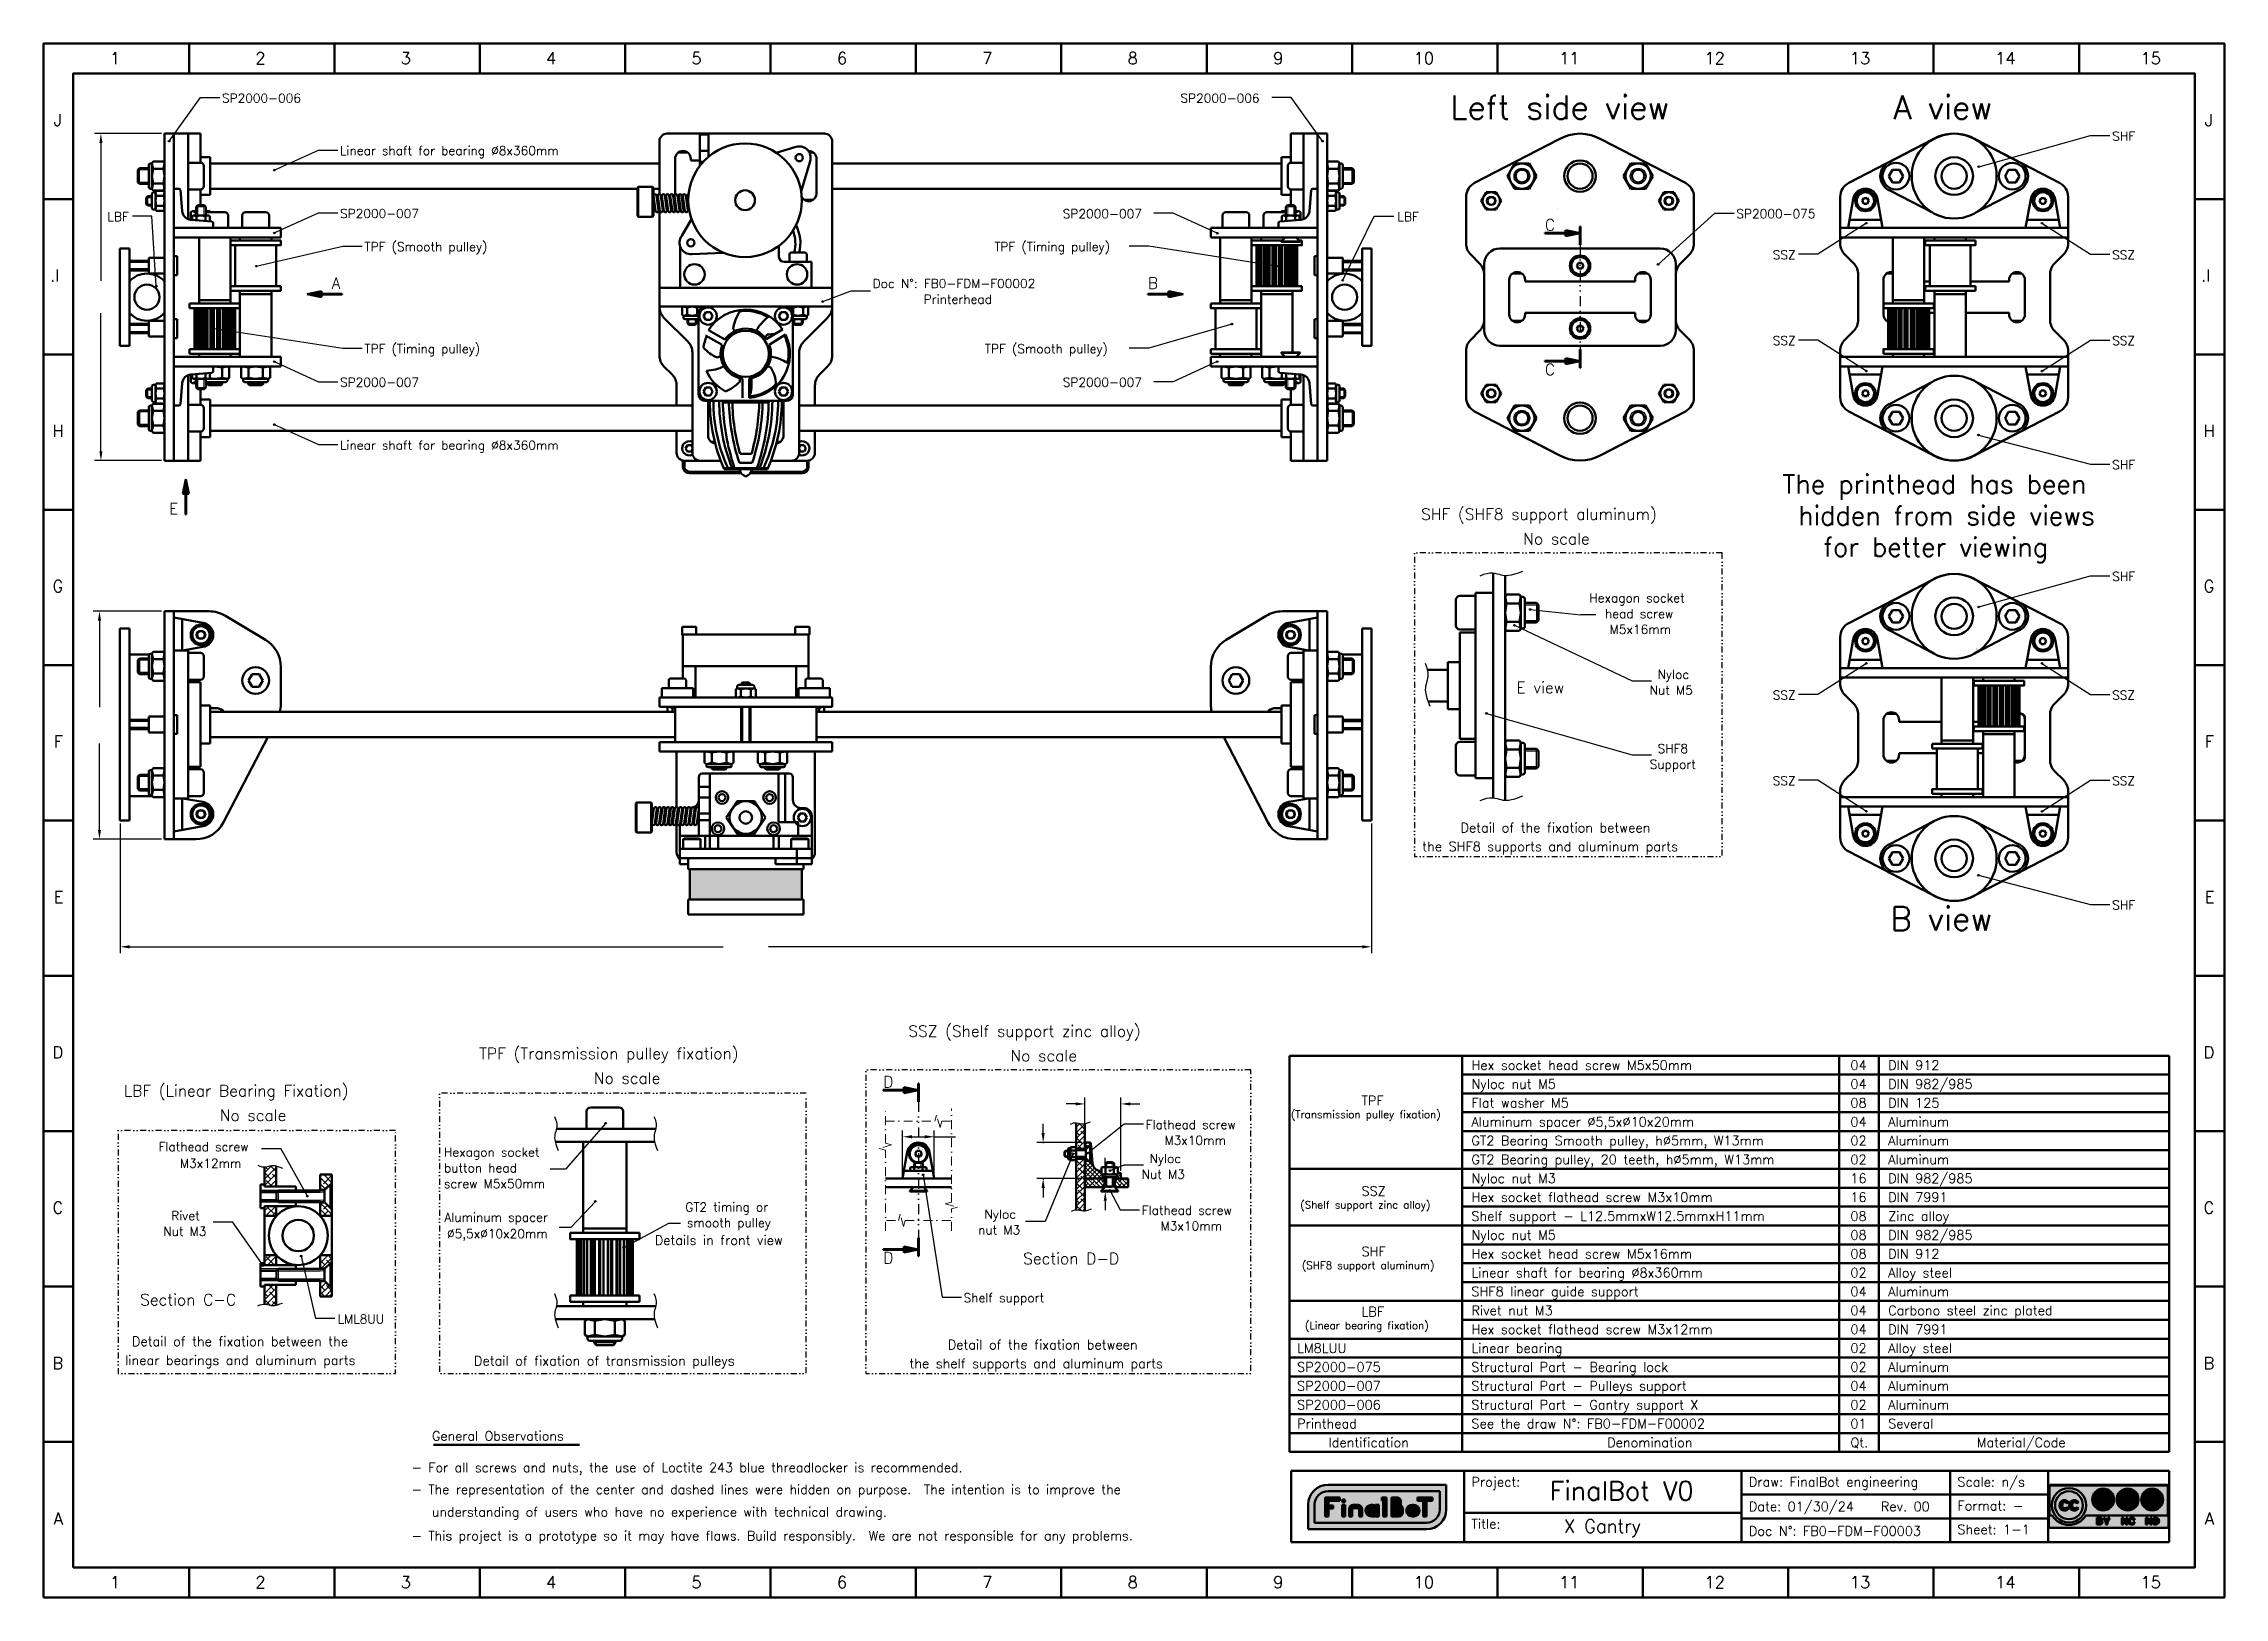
# Model space of a CAD drawing. Extents: x 19854 to 20548, y -7306 to -6812.
import ezdxf

# ---------------------------------------------------------------- set-up
doc = ezdxf.new("R2010")
doc.units = 0
doc.header["$PDMODE"] = 34
for name, pattern in [('CENTER', [50.8, 31.75, -6.35, 6.35, -6.35]), ('DASHDOTTINY', [3.81, 1.905, -0.9525, 0, -0.9525]), ('DASHED', [19.05, 12.7, -6.35]), ('DIVIDE', [31.75, 12.7, -6.35, 0, -6.35, 0, -6.35]), ('DIVIDETINY', [4.7625, 1.905, -0.9525, 0, -0.9525, 0, -0.9525])]:
    doc.linetypes.add(name, pattern=pattern)
doc.layers.get('0').update_dxf_attribs({"lineweight": 0})
for name, color, linetype, lineweight in [('Centro', 1, 'CENTER', 15), ('Cooler', 7, 'Continuous', 50), ('Encurtamento', 61, 'DASHDOTTINY', 13), ('Extrusora', 4, 'Continuous', 50), ('Fixação e Transmissão', 5, 'Continuous', 50), ('Guias', 30, 'Continuous', 50), ('Hotend', 4, 'Continuous', 50), ('Linha tracejada', 254, 'DASHED', 15), ('Perfis e Cantoneiras', 2, 'Continuous', 50), ('Peças Usinadas', 120, 'Continuous', 50)]:
    doc.layers.add(name, color=color, linetype=linetype, lineweight=lineweight)
for name, color, linetype in [('Corte', 130, 'DIVIDE'), ('Cotas', 90, 'Continuous'), ('Detalhe', 132, 'DIVIDETINY'), ('Hachura', 9, 'Continuous')]:
    doc.layers.add(name, color=color, linetype=linetype)
doc.styles.get("Standard").update_dxf_attribs({"font": 'romans.shx'})
doc.dimstyles.get("Standard").update_dxf_attribs({"dimtxt": 3, "dimasz": 3, "dimexe": 2, "dimexo": 1, "dimgap": 1, "dimtad": 0, "dimtoh": 1, "dimcen": 0.09, "dimadec": 0, "dimazin": 0, "dimtfac": 1, "dimtdec": 4, "dimtofl": 0, "dimtmove": 0, "dimatfit": 3, "dimfxl": 1, "dimtolj": 1, "dimtzin": 0, "dimarcsym": 0})

msp = doc.modelspace()

# ---------------------------------------------------------------- texts
at = {"layer": 'Cotas'}
for s, height, p in [('1', 3.78, (19875.512, -6818.452)), ('2', 3.78, (19921.773, -6818.452)), ('3', 3.78, (19968.033, -6818.452)), ('4', 3.78, (20014.294, -6818.452)), ('5', 3.78, (20060.554, -6818.452)), ('6', 3.78, (20106.814, -6818.452)), ('7', 3.78, (20153.075, -6818.452)), ('8', 3.78, (20199.335, -6818.452)), ('9', 3.78, (20245.596, -6818.452)), ('10', 3.78, (20290.344, -6818.452)), ('11', 3.78, (20336.604, -6818.452)), ('12', 3.78, (20382.865, -6818.452)), ('13', 3.78, (20429.125, -6818.452)), ('14', 3.78, (20475.386, -6818.452)), ('15', 3.78, (20521.646, -6818.452)), ('SP2000-006', 2.835, (19911.132, -6830.656)), ('SP2000-006', 2.835, (20216.132, -6830.656)), ('J', 3.78, (19857.601, -6838.112)), ('J', 3.78, (20542.057, -6838.112)), ('SHF', 2.835, (20512.601, -6842.756)), ('Linear shaft for bearing %%c8x360mm', 2.835, (19948.697, -6847.341)), ('LBF', 2.835, (19874.682, -6868.344)), ('SP2000-007', 2.835, (19948.697, -6867.341)), ('SP2000-007', 2.835, (20178.697, -6867.418)), ('LBF', 2.835, (20285.182, -6868.344)), ('SP2000-075', 2.835, (20393.03, -6867.418)), ('TPF (Smooth pulley)', 2.835, (19956.486, -6877.889)), ('TPF (Timing pulley)', 2.835, (20156.908, -6877.889)), ('SSZ', 2.835, (20404.601, -6880.498)), ('SSZ', 2.835, (20512.601, -6880.498)), ('.I', 3.78, (19856.467, -6887.522)), ('Doc N°: FB0-FDM-F00002', 2.835, (20118.189, -6889.609)), ('.I', 3.78, (20540.923, -6887.522)), ('Printerhead', 2.835, (20134.407, -6894.609)), ('TPF (Timing pulley)', 2.835, (19956.486, -6910.365)), ('TPF (Smooth pulley)', 2.835, (20153.908, -6910.365)), ('SSZ', 2.835, (20404.601, -6907.756)), ('SSZ', 2.835, (20512.601, -6907.756)), ('SP2000-007', 2.835, (19948.697, -6921.014)), ('SP2000-007', 2.835, (20178.697, -6921.014)), ('H', 3.78, (19857.223, -6936.932)), ('Linear shaft for bearing %%c8x360mm', 2.835, (19948.697, -6941.014)), ('H', 3.78, (20541.679, -6936.932)), ('SHF', 2.835, (20512.601, -6947.259)), ('SHF', 2.835, (20512.601, -6982.756)), ('G', 3.78, (19857.223, -6986.343)), ('Hexagon socket', 2.835, (20346.21, -6989.596)), ('G', 3.78, (20541.679, -6986.343)), ('head screw', 2.835, (20351.21, -6994.596)), ('M5x16mm', 2.835, (20352.71, -6999.596)), ('Nyloc', 2.835, (20367.934, -7013.921)), ('Nut M5', 2.835, (20365.434, -7018.921)), ('SSZ', 2.835, (20404.601, -7020.498)), ('SSZ', 2.835, (20512.601, -7020.498)), ('F', 3.78, (19857.601, -7035.753)), ('SHF8', 2.835, (20367.934, -7037.511)), ('F', 3.78, (20542.057, -7035.753)), ('Support', 2.835, (20365.434, -7042.511)), ('SSZ', 2.835, (20404.601, -7047.756)), ('SSZ', 2.835, (20512.601, -7047.756)), ('E', 3.78, (19857.601, -7085.163)), ('SHF', 2.835, (20512.601, -7087.259)), ('E', 3.78, (20542.057, -7085.163)), ('D', 3.78, (19857.223, -7134.574)), ('D', 3.78, (20541.679, -7134.574)), ('Hex socket head screw M5x50mm', 3, (20308.709, -7138.262)), ('04', 3, (20429.309, -7138.262)), ('DIN 912', 3, (20441.309, -7138.262)), ('TPF', 3, (20273.728, -7149.539)), ('Nyloc nut M5', 3, (20308.709, -7144.262)), ('04', 3, (20429.309, -7144.262)), ('DIN 982/985', 3, (20441.309, -7144.262)), ('(Transmission pulley fixation)', 2.4, (20251.238, -7153.633)), ('Aluminum spacer %%c5,5x%%c10x20mm', 3, (20308.709, -7156.262)), ('Flat washer M5', 3, (20308.709, -7150.262)), ('08', 3, (20429.309, -7150.262)), ('04', 3, (20429.309, -7156.262)), ('Aluminum', 3, (20441.309, -7156.262)), ('DIN 125', 3, (20441.309, -7150.262)), ('Flathead screw', 2.835, (20205.057, -7157.07)), ('M3x10mm', 2.835, (20211.057, -7162.07)), ('GT2 Bearing Smooth pulley, h%%c5mm, W13mm', 3, (20308.709, -7162.262)), ('02', 3, (20429.309, -7162.262)), ('Aluminum', 3, (20441.309, -7162.262)), ('Flathead screw', 2.835, (19890.97, -7164.139)), ('M3x12mm', 2.835, (19897.795, -7169.379)), ('Hexagon socket', 2.835, (19981.787, -7165.861)), ('button head', 2.835, (19981.787, -7170.861)), ('Nyloc', 2.835, (20206.294, -7167.873)), ('GT2 Bearing pulley, 20 teeth, h%%c5mm, W13mm', 3, (20308.709, -7168.262)), ('02', 3, (20429.309, -7168.262)), ('Aluminum', 3, (20441.309, -7168.262)), ('screw M5x50mm', 2.835, (19981.787, -7175.861)), ('Nut M3', 2.835, (20203.794, -7172.873)), ('Nyloc nut M3', 3, (20308.709, -7174.262)), ('16', 3, (20429.309, -7174.262)), ('DIN 982/985', 3, (20441.309, -7174.262)), ('C', 3.78, (19857.223, -7183.984)), ('GT2 timing or', 2.835, (20058.575, -7183.31)), ('Flathead screw', 2.835, (20203.821, -7184.318)), ('(Shelf support zinc alloy)', 2.4, (20254.238, -7182.399)), ('SSZ', 3, (20273.728, -7178.305)), ('Hex socket flathead screw M3x10mm', 3, (20308.709, -7180.262)), ('16', 3, (20429.309, -7180.262)), ('DIN 7991', 3, (20441.309, -7180.262)), ('C', 3.78, (20541.679, -7183.984)), ('Nut M3', 2.835, (19892.48, -7191.049)), ('Rivet', 2.835, (19894.98, -7186.049)), ('Aluminum spacer', 2.835, (19981.92, -7186.543)), ('smooth pulley', 2.835, (20059.075, -7188.31)), ('nut M3', 2.835, (20151.767, -7190.57)), ('Nyloc', 2.835, (20153.767, -7185.57)), ('M3x10mm', 2.835, (20209.821, -7189.318)), ('Shelf support - L12.5mmxW12.5mmxH11mm', 3, (20308.709, -7186.262)), ('08', 3, (20429.309, -7186.262)), ('Zinc alloy', 3, (20441.309, -7186.262)), ('DIN 982/985', 3, (20441.309, -7192.262)), ('%%c5,5x%%c10x20mm', 2.835, (19982.746, -7191.782)), ('SHF', 3, (20273.728, -7197.517)), ('Nyloc nut M5', 3, (20308.709, -7192.262)), ('Hex socket head screw M5x16mm', 3, (20308.709, -7198.262)), ('08', 3, (20429.309, -7192.262)), ('08', 3, (20429.309, -7198.262)), ('DIN 912', 3, (20441.309, -7198.262)), ('(SHF8 support aluminum)', 2.4, (20254.738, -7201.612)), ('Linear shaft for bearing %%c8x360mm', 3, (20308.709, -7204.262)), ('02', 3, (20429.309, -7204.262)), ('Alloy steel', 3, (20441.309, -7204.262)), ('Shelf support', 2.835, (20147.128, -7212.147)), ('SHF8 linear guide support', 3, (20308.709, -7210.262)), ('04', 3, (20429.309, -7210.262)), ('Aluminum', 3, (20441.309, -7210.262)), ('LML8UU', 2.835, (19947.935, -7218.926)), ('LBF', 3, (20273.728, -7216.667)), ('Rivet nut M3', 3, (20308.709, -7216.262)), ('04', 3, (20429.309, -7216.262)), ('Carbono steel zinc plated', 3, (20441.309, -7216.262)), ('(Linear bearing fixation)', 2.4, (20255.738, -7220.762)), ('Hex socket flathead screw M3x12mm', 3, (20308.709, -7222.262)), ('04', 3, (20429.309, -7222.262)), ('DIN 7991', 3, (20441.309, -7222.262)), ('B', 3.78, (19857.223, -7233.394)), ('LM8LUU', 3, (20253.238, -7228.262)), ('Linear bearing', 3, (20308.709, -7228.262)), ('02', 3, (20429.309, -7228.262)), ('Alloy steel', 3, (20441.309, -7228.262)), ('B', 3.78, (20541.679, -7233.394)), ('SP2000-075', 3, (20253.238, -7234.262)), ('SP2000-007', 3, (20253.238, -7240.262)), ('Structural Part - Bearing lock', 3, (20308.709, -7234.262)), ('Structural Part - Pulleys support', 3, (20308.709, -7240.262)), ('02', 3, (20429.309, -7234.262)), ('04', 3, (20429.309, -7240.262)), ('Aluminum', 3, (20441.309, -7234.262)), ('Aluminum', 3, (20441.309, -7240.262)), ('SP2000-006', 3, (20253.238, -7246.262)), ('Structural Part - Gantry support X', 3, (20308.709, -7246.262)), ('02', 3, (20429.309, -7246.262)), ('Aluminum', 3, (20441.309, -7246.262)), ('Printhead', 3, (20253.238, -7252.262)), ('See the draw N°: FB0-FDM-F00002', 3, (20308.709, -7252.262)), ('01', 3, (20429.309, -7252.262)), ('Several', 3, (20441.309, -7252.262)), ('Identification', 3, (20263.236, -7258.262)), ('Denomination', 3, (20351.909, -7258.262)), ('Qt.', 3, (20429.309, -7258.262)), ('Material/Code', 3, (20469.509, -7258.262)), ('Project:', 3, (20308.709, -7270.796)), ('FinalBot V0', 6, (20333.63, -7275.116)), ('Draw: FinalBot engineering', 3, (20396.988, -7270.796)), ('Scale: n/s', 3, (20463.356, -7270.796)), ('A', 3.78, (19857.601, -7282.804)), ('Date: 01/30/24', 3, (20396.988, -7278.596)), ('Rev. 00', 3, (20438.988, -7278.596)), ('Format: -', 3, (20463.356, -7278.362)), ('A', 3.78, (20542.057, -7282.804)), ('Title:', 3, (20308.709, -7284.126)), ('X Gantry', 4.2, (20338.083, -7285.482)), ('Doc N°: FB0-FDM-F00003', 3, (20396.988, -7286.396)), ('Sheet: 1-1', 3, (20463.356, -7285.928)), ('1', 3.78, (19875.512, -7303.105)), ('2', 3.78, (19921.773, -7303.105)), ('3', 3.78, (19968.033, -7303.105)), ('4', 3.78, (20014.294, -7303.105)), ('5', 3.78, (20060.554, -7303.105)), ('6', 3.78, (20106.814, -7303.105)), ('7', 3.78, (20153.075, -7303.105)), ('8', 3.78, (20199.335, -7303.105)), ('9', 3.78, (20245.596, -7303.105)), ('10', 3.78, (20290.344, -7303.105)), ('11', 3.78, (20336.604, -7303.105)), ('12', 3.78, (20382.865, -7303.105)), ('13', 3.78, (20429.125, -7303.105)), ('14', 3.78, (20475.386, -7303.105)), ('15', 3.78, (20521.646, -7303.105))]:
    msp.add_text(s, height=height, dxfattribs=at).set_placement(p)
at = {"layer": 'Cotas', "color": 7}
for s, height, p in [('Left side view', 7.5, (20302.028, -6835.921)), ('A view', 7.5, (20443.021, -6835.921)), ('The printhead has been', 6, (20407.687, -6954.99)), ('SHF (SHF8 support aluminum)', 3.6, (20292.707, -6963.346)), ('hidden from side views', 6, (20412.687, -6964.99)), ('No scale', 3.6, (20325.212, -6971.146)), ('for better viewing', 6, (20420.687, -6974.99)), ('Detail of the fixation between', 3, (20305.23, -7062.743)), ('the SHF8 supports and aluminum parts', 3, (20293.069, -7068.743)), ('B view', 7.5, (20442.071, -7093.921)), ('SSZ (Shelf support zinc alloy)', 3.6, (20129.559, -7127.746)), ('TPF (Transmission pulley fixation)', 3.6, (19992.982, -7134.869)), ('No scale', 3.6, (20162.064, -7135.546)), ('No scale', 3.6, (20029.488, -7142.669)), ('LBF (Linear Bearing Fixation)', 3.6, (19879.97, -7146.71)), ('No scale', 3.6, (19910.475, -7154.51)), ('Details in front view', 3, (20048.856, -7193.94)), ('Detail of the fixation between the', 3, (19882.493, -7226.107)), ('linear bearings and aluminum parts', 3, (19880.332, -7232.107)), ('Detail of fixation of transmission pulleys', 3, (19991.344, -7232.266)), ('the shelf supports and aluminum parts', 3, (20129.921, -7233.143)), ('Detail of the fixation between', 3, (20142.082, -7227.143))]:
    msp.add_text(s, height=height, dxfattribs=at).set_placement(p)
at = {"layer": 'Cotas', "color": 1}
for s, height, p in [('General Observations', 2.95312, (19977.99, -7256.145)), ('- For all screws and nuts, the use of Loctite 243 blue threadlocker is recommended.', 2.95312, (19971.494, -7266.186)), ('- The representation of the center and dashed lines were hidden on purpose.  The intention is to improve the', 2.953125, (19971.494, -7273.174)), ('understanding of users who have no experience with technical drawing.', 2.95312, (19977.931, -7280.313)), ('- This project is a prototype so it may have flaws. Build responsibly.  We are not responsible for any problems.', 2.953125, (19971.494, -7287.892))]:
    msp.add_text(s, height=height, dxfattribs=at).set_placement(p)
at = {"layer": 'Perfis e Cantoneiras', "color": 130}
for s, p in [('C', (20332.092, -6871.348)), ('A', (19946.057, -6889.846)), ('B', (20205.746, -6889.846)), ('C', (20332.092, -6917.344)), ('E', (19894.321, -6961.595)), ('E view', (20323.032, -7018.512)), ('D', (20121.561, -7143.872)), ('D', (20121.561, -7199.868)), ('Section D-D', (20166.093, -7200.066)), ('Section C-C', (19885.099, -7213.15))]:
    msp.add_text(s, height=3.6, dxfattribs=at).set_placement(p)

# ---------------------------------------------------------------- blocks, each defined once
blk = doc.blocks.new('*D_2')
at = {"color": 0, "linetype": 'ByBlock', "lineweight": -2}
for p, q in [((19891.86, -6840.53), (19870.63, -6840.53)), ((19872.63, -6843.53), (19872.63, -6887.39)), ((19872.63, -6941.53), (19872.63, -6897.67)), ((19891.86, -6944.53), (19870.63, -6944.53))]:
    blk.add_line(p, q, dxfattribs=at)
for points in [[(19872.63, -6840.53), (19872.13, -6843.53), (19872.63, -6840.53), (19873.13, -6843.53)], [(19872.63, -6944.53), (19873.13, -6941.53), (19872.63, -6944.53), (19872.13, -6941.53)]]:
    blk.add_solid(points, dxfattribs=at)
at = {"layer": 'Defpoints', "color": 0, "linetype": 'ByBlock', "lineweight": 0}
for p in [(19872.63, -6840.53), (19892.86, -6840.53), (19872.63, -6944.53), (19892.86, -6944.53)]:
    blk.add_point(p, dxfattribs=at)
blk = doc.blocks.new('*D_3')
at = {"color": 0, "linetype": 'ByBlock', "lineweight": -2}
for p, q in [((19878.77, -7059.93), (19878.77, -7101.13)), ((20276.96, -7059.93), (20276.96, -7101.13)), ((19881.77, -7099.13), (20070.61, -7099.13)), ((20273.96, -7099.13), (20085.04, -7099.13))]:
    blk.add_line(p, q, dxfattribs=at)
for points in [[(19878.77, -7099.13), (19881.77, -7099.63), (19878.77, -7099.13), (19881.77, -7098.63)], [(20276.96, -7099.13), (20273.96, -7098.63), (20276.96, -7099.13), (20273.96, -7099.63)]]:
    blk.add_solid(points, dxfattribs=at)
at = {"layer": 'Defpoints', "color": 0, "linetype": 'ByBlock', "lineweight": 0}
for p in [(19878.77, -7058.93), (20276.96, -7058.93), (19878.77, -7099.13), (20276.96, -7099.13)]:
    blk.add_point(p, dxfattribs=at)
blk = doc.blocks.new('*D_b')
at = {"color": 0, "linetype": 'ByBlock', "lineweight": -2}
for p, q in [((19891.86, -6992.44), (19870.17, -6992.44)), ((19872.17, -6995.44), (19872.17, -7022.9)), ((19872.17, -7061.94), (19872.17, -7034.48)), ((19891.86, -7064.94), (19870.17, -7064.94))]:
    blk.add_line(p, q, dxfattribs=at)
for points in [[(19872.17, -6992.44), (19871.67, -6995.44), (19872.17, -6992.44), (19872.67, -6995.44)], [(19872.17, -7064.94), (19872.67, -7061.94), (19872.17, -7064.94), (19871.67, -7061.94)]]:
    blk.add_solid(points, dxfattribs=at)
at = {"layer": 'Defpoints', "color": 0, "linetype": 'ByBlock', "lineweight": 0}
for p in [(19872.17, -6992.44), (19892.86, -6992.44), (19872.17, -7064.94), (19892.86, -7064.94)]:
    blk.add_point(p, dxfattribs=at)
blk = doc.blocks.new('*D_11_0')
at = {"color": 0, "linetype": 'ByBlock', "lineweight": -2}
for p, q in [((20172.44, -7158.38), (20172.44, -7155.38)), ((20184.74, -7161.38), (20170.44, -7161.38)), ((20172.44, -7161.38), (20172.44, -7161.56)), ((20184.74, -7172.82), (20170.44, -7172.82)), ((20172.44, -7172.82), (20172.44, -7173.13)), ((20172.44, -7175.82), (20172.44, -7178.82))]:
    blk.add_line(p, q, dxfattribs=at)
for points in [[(20172.44, -7161.38), (20172.94, -7158.38), (20172.44, -7161.38), (20171.94, -7158.38)], [(20172.44, -7172.82), (20171.94, -7175.82), (20172.44, -7172.82), (20172.94, -7175.82)]]:
    blk.add_solid(points, dxfattribs=at)
at = {"layer": 'Defpoints', "color": 0, "linetype": 'ByBlock', "lineweight": 0}
for p in [(20172.44, -7161.38), (20185.74, -7161.38), (20172.44, -7172.82), (20185.74, -7172.82)]:
    blk.add_point(p, dxfattribs=at)
blk = doc.blocks.new('*D_16_1')
at = {"color": 0, "linetype": 'ByBlock', "lineweight": -2}
for p, q in [((20185.74, -7160.38), (20185.74, -7147.1)), ((20197.18, -7170.41), (20197.18, -7147.1)), ((20182.74, -7149.1), (20179.74, -7149.1)), ((20185.74, -7149.1), (20185.51, -7149.1)), ((20197.18, -7149.1), (20197.08, -7149.1)), ((20200.18, -7149.1), (20203.18, -7149.1))]:
    blk.add_line(p, q, dxfattribs=at)
for points in [[(20185.74, -7149.1), (20182.74, -7148.6), (20185.74, -7149.1), (20182.74, -7149.6)], [(20197.18, -7149.1), (20200.18, -7149.6), (20197.18, -7149.1), (20200.18, -7148.6)]]:
    blk.add_solid(points, dxfattribs=at)
at = {"layer": 'Defpoints', "color": 0, "linetype": 'ByBlock', "lineweight": 0}
for p in [(20185.74, -7149.1), (20197.18, -7149.1), (20185.74, -7161.38), (20197.18, -7171.41)]:
    blk.add_point(p, dxfattribs=at)
blk = doc.blocks.new('*D_17_2')
at = {"color": 0, "linetype": 'ByBlock', "lineweight": -2}
for p, q in [((20127.7, -7171.82), (20127.7, -7157.54)), ((20130.7, -7159.54), (20134.78, -7159.54)), ((20137.78, -7171.82), (20137.78, -7157.54)), ((20137.78, -7159.54), (20144.54, -7159.54))]:
    blk.add_line(p, q, dxfattribs=at)
for points in [[(20127.7, -7159.54), (20130.7, -7160.04), (20127.7, -7159.54), (20130.7, -7159.04)], [(20137.78, -7159.54), (20134.78, -7159.04), (20137.78, -7159.54), (20134.78, -7160.04)]]:
    blk.add_solid(points, dxfattribs=at)
at = {"layer": 'Defpoints', "color": 0, "linetype": 'ByBlock', "lineweight": 0}
for p in [(20127.7, -7159.54), (20137.78, -7159.54), (20127.7, -7172.82), (20137.78, -7172.82)]:
    blk.add_point(p, dxfattribs=at)
blk = doc.blocks.new('Logo CC')
at = {"layer": 'Peças Usinadas'}
h = blk.add_hatch(color=252, dxfattribs=at)
h.dxf.hatch_style = 1
h.paths.add_polyline_path([(20.48, 4.9, 0.414214), (20.04, 5.34), (-17.19, 5.34, 0.414214), (-17.63, 4.9), (-17.63, -7.85, 0.414214), (-17.19, -8.29), (20.04, -8.29, 0.414214), (20.48, -7.85), (20.48, 4.9)])
h.paths.add_polyline_path([(-16.56, -4.37), (-17.44, -4.37), (-17.44, 4.9, -0.414214), (-17.19, 5.15), (20.04, 5.15, -0.414214), (20.29, 4.9), (20.29, -4.37), (-5.84, -4.37, -0.563159), (-16.56, -4.37)], flags=16)
h.paths.add_polyline_path([(-16.67, -1.12, -1), (-5.73, -1.12, -1), (-16.67, -1.12)], flags=0)
h.paths.add_polyline_path([(-2.34, -5.06), (-1.12, -5.06, -0.661969), (-0.86, -6.06, -0.788457), (-1.09, -7.22), (-2.34, -7.22), (-2.34, -5.06)], flags=16)
h.paths.add_polyline_path([(-0.23, -5.14), (0.26, -5.14), (0.76, -5.98), (1.27, -5.14), (1.76, -5.14), (1, -6.41), (1, -7.27), (0.76, -7.27), (0.53, -7.27), (0.53, -6.41), (-0.23, -5.14)], flags=16)
h.paths.add_polyline_path([(5.57, -5.1), (6.05, -5.1), (6.97, -6.44), (6.97, -5.1), (7.45, -5.1), (7.45, -7.21), (6.97, -7.21), (6.05, -5.87), (6.05, -7.23), (5.57, -7.23), (5.57, -5.1)], flags=16)
h.paths.add_polyline_path([(7.82, -5.75, -0.213732), (8.48, -5.08, -0.134698), (9.1, -5.09, -0.397759), (9.71, -5.83), (9.24, -5.83, 0.6511), (8.35, -5.62, 0.22418), (8.31, -6.58, 0.699149), (9.24, -6.54), (9.71, -6.54, -0.390337), (8.8, -7.31, -0.329081), (7.83, -6.65, -0.166195), (7.82, -5.75)], flags=16)
h.paths.add_polyline_path([(13.29, -5.1), (13.77, -5.1), (14.7, -6.44), (14.7, -5.1), (15.18, -5.1), (15.18, -7.21), (14.7, -7.21), (13.77, -5.87), (13.77, -7.23), (13.29, -7.23), (13.29, -5.1)], flags=16)
h.paths.add_polyline_path([(15.66, -5.1), (16.59, -5.1, -0.863396), (16.59, -7.21), (15.66, -7.21), (15.66, -5.1)], flags=16)
h.paths.add_polyline_path([(16.02, -5.45), (16.59, -5.45, -0.611418), (16.59, -6.9), (16.02, -6.9), (16.02, -5.45)], flags=0)
h.paths.add_polyline_path([(-1.84, -5.45), (-1.29, -5.45, -0.888745), (-1.29, -5.94), (-1.84, -5.94), (-1.84, -5.45)], flags=0)
h.paths.add_polyline_path([(-1.84, -6.36), (-1.21, -6.36, -0.888745), (-1.21, -6.85), (-1.84, -6.85), (-1.84, -6.36)], flags=0)
h.paths.add_polyline_path([(-6.76, -1.12, -1), (-15.64, -1.12, -1), (-6.76, -1.12)], flags=0)
h.paths.add_polyline_path([(3.13, 0.69, -1), (-3.81, 0.69, -1), (3.13, 0.69)], flags=0)
h.paths.add_polyline_path([(2.59, 0.69, -1), (-3.27, 0.69, -1), (2.59, 0.69)], flags=0)
h.paths.add_polyline_path([(-1.12, 1.44, -0.414214), (-0.92, 1.64), (-0.34, 1.64), (0.23, 1.64, -0.414213), (0.43, 1.44), (0.43, 0), (0, 0), (0, -1.46), (-0.34, -1.46), (-0.69, -1.46), (-0.69, 0), (-1.12, 0), (-1.12, 1.44)], flags=0)
h.paths.add_polyline_path([(10.93, 0.69, -1), (3.99, 0.69, -1), (10.93, 0.69)], flags=0)
h.paths.add_polyline_path([(4.75, 1.8), (6.66, 0.93, 0.109981), (8.05, 0.21, -0.673703), (8.15, -0.15, -0.259108), (6.78, -0.18), (6.51, -0.48, 0.155874), (7.39, -0.85), (7.39, -1.33), (7.63, -1.33), (7.63, -0.85, 0.142846), (8.46, -0.56, 0.147289), (8.76, -0.04), (10.07, -0.64, -0.962523), (4.75, 1.8)], flags=0)
h.paths.add_polyline_path([(7.33, 1.73, -0.154068), (8.15, 1.66), (8.43, 1.96, 0.096441), (7.63, 2.24), (7.63, 2.76), (7.39, 2.76), (7.39, 2.26, 0.305146), (6.45, 1.57), (4.97, 2.24, -0.876811), (10.26, -0.18), (7.26, 1.21, -0.730169), (7.33, 1.73)], flags=0)
h.paths.add_polyline_path([(18.73, 0.69, -1), (11.79, 0.69, -1), (18.73, 0.69)], flags=0)
h.paths.add_polyline_path([(18.19, 0.69, -1), (12.33, 0.69, -1), (18.19, 0.69)], flags=0)
h.paths.add_polyline_path([(14.14, 1.43), (16.6, 1.43), (16.6, 0.97), (14.14, 0.97), (14.14, 1.43)], flags=0)
h.paths.add_polyline_path([(-11.27, -0.18), (-11.88, -0.53, 0.450891), (-13.11, -0.33, 0.349848), (-13.01, -1.97, 0.361747), (-11.79, -1.71), (-11.3, -2.06, -0.517788), (-13.86, -2.29, -0.339698), (-13.89, -0.09, -0.489965), (-11.27, -0.18)], flags=0)
h.paths.add_polyline_path([(-8.12, -0.18), (-8.73, -0.53, 0.450891), (-9.96, -0.33, 0.349848), (-9.86, -1.97, 0.361747), (-8.64, -1.71), (-8.15, -2.06, -0.517788), (-10.71, -2.29, -0.339698), (-10.74, -0.09, -0.489965), (-8.12, -0.18)], flags=0)
h.paths.add_polyline_path([(14.14, 0.28), (16.6, 0.28), (16.6, -0.19), (14.14, -0.19), (14.14, 0.28)], flags=0)
h.paths.add_polyline_path([(0.05, 2.45, -1), (-0.74, 2.45, -1), (0.05, 2.45)], flags=0)
h = blk.add_hatch(color=254, dxfattribs=at)
h.dxf.hatch_style = 1
h.paths.add_polyline_path([(20.29, 4.9, 0.414214), (20.04, 5.15), (-17.19, 5.15, 0.414214), (-17.44, 4.9), (-17.44, -4.37), (-16.56, -4.37, 0.563159), (-5.84, -4.37), (20.29, -4.37), (20.29, 4.9)])
h.paths.add_polyline_path([(-5.73, -1.12, -1), (-16.67, -1.12, -1), (-5.73, -1.12)], flags=16)
h.paths.add_polyline_path([(-6.76, -1.12, -1), (-15.64, -1.12, -1), (-6.76, -1.12)], flags=0)
h.paths.add_polyline_path([(3.13, 0.69, -1), (-3.81, 0.69, -1), (3.13, 0.69)], flags=16)
h.paths.add_polyline_path([(2.59, 0.69, -1), (-3.27, 0.69, -1), (2.59, 0.69)], flags=0)
h.paths.add_polyline_path([(-1.12, 1.44, -0.414214), (-0.92, 1.64), (-0.34, 1.64), (0.23, 1.64, -0.414213), (0.43, 1.44), (0.43, 0), (0, 0), (0, -1.46), (-0.34, -1.46), (-0.69, -1.46), (-0.69, 0), (-1.12, 0), (-1.12, 1.44)], flags=0)
h.paths.add_polyline_path([(10.93, 0.69, -1), (3.99, 0.69, -1), (10.93, 0.69)], flags=16)
h.paths.add_polyline_path([(4.75, 1.8), (6.66, 0.93, 0.109981), (8.05, 0.21, -0.673703), (8.15, -0.15, -0.259108), (6.78, -0.18), (6.51, -0.48, 0.155874), (7.39, -0.85), (7.39, -1.33), (7.63, -1.33), (7.63, -0.85, 0.142846), (8.46, -0.56, 0.147289), (8.76, -0.04), (10.07, -0.64, -0.962523), (4.75, 1.8)], flags=0)
h.paths.add_polyline_path([(7.33, 1.73, -0.154068), (8.15, 1.66), (8.43, 1.96, 0.096441), (7.63, 2.24), (7.63, 2.76), (7.39, 2.76), (7.39, 2.26, 0.305146), (6.45, 1.57), (4.97, 2.24, -0.876811), (10.26, -0.18), (7.26, 1.21, -0.730169), (7.33, 1.73)], flags=0)
h.paths.add_polyline_path([(18.73, 0.69, -1), (11.79, 0.69, -1), (18.73, 0.69)], flags=16)
h.paths.add_polyline_path([(18.19, 0.69, -1), (12.33, 0.69, -1), (18.19, 0.69)], flags=0)
h.paths.add_polyline_path([(14.14, 1.43), (16.6, 1.43), (16.6, 0.97), (14.14, 0.97), (14.14, 1.43)], flags=0)
h.paths.add_polyline_path([(-11.27, -0.18), (-11.88, -0.53, 0.450891), (-13.11, -0.33, 0.349848), (-13.01, -1.97, 0.361747), (-11.79, -1.71), (-11.3, -2.06, -0.517788), (-13.86, -2.29, -0.339698), (-13.89, -0.09, -0.489965), (-11.27, -0.18)], flags=0)
h.paths.add_polyline_path([(-8.12, -0.18), (-8.73, -0.53, 0.450891), (-9.96, -0.33, 0.349848), (-9.86, -1.97, 0.361747), (-8.64, -1.71), (-8.15, -2.06, -0.517788), (-10.71, -2.29, -0.339698), (-10.74, -0.09, -0.489965), (-8.12, -0.18)], flags=0)
h.paths.add_polyline_path([(14.14, 0.28), (16.6, 0.28), (16.6, -0.19), (14.14, -0.19), (14.14, 0.28)], flags=0)
h.paths.add_polyline_path([(0.05, 2.45, -1), (-0.74, 2.45, -1), (0.05, 2.45)], flags=0)
h = blk.add_hatch(color=252, dxfattribs=at)
h.dxf.hatch_style = 1
h.paths.add_polyline_path([(-5.73, -1.12, 1), (-16.67, -1.12, 1), (-5.73, -1.12)])
h.paths.add_polyline_path([(-15.64, -1.12, -1), (-6.76, -1.12, -1), (-15.64, -1.12)], flags=16)
h.paths.add_polyline_path([(-13.89, -0.09, -0.489965), (-11.27, -0.18), (-11.88, -0.53, 0.450891), (-13.11, -0.33, 0.349848), (-13.01, -1.97, 0.361747), (-11.79, -1.71), (-11.3, -2.06, -0.517788), (-13.86, -2.29, -0.339698), (-13.89, -0.09)], flags=0)
h.paths.add_polyline_path([(-10.74, -0.09, -0.489965), (-8.12, -0.18), (-8.73, -0.53, 0.450891), (-9.96, -0.33, 0.349848), (-9.86, -1.97, 0.361747), (-8.64, -1.71), (-8.15, -2.06, -0.517788), (-10.71, -2.29, -0.339698), (-10.74, -0.09)], flags=0)
h = blk.add_hatch(color=7, dxfattribs=at)
h.dxf.hatch_style = 1
h.paths.add_polyline_path([(-6.76, -1.12, 1), (-15.64, -1.12, 1), (-6.76, -1.12)])
h.paths.add_polyline_path([(-13.89, -0.09, -0.489965), (-11.27, -0.18), (-11.88, -0.53, 0.450891), (-13.11, -0.33, 0.349848), (-13.01, -1.97, 0.361747), (-11.79, -1.71), (-11.3, -2.06, -0.517788), (-13.86, -2.29, -0.339698), (-13.89, -0.09)], flags=16)
h.paths.add_polyline_path([(-10.74, -0.09, -0.489965), (-8.12, -0.18), (-8.73, -0.53, 0.450891), (-9.96, -0.33, 0.349848), (-9.86, -1.97, 0.361747), (-8.64, -1.71), (-8.15, -2.06, -0.517788), (-10.71, -2.29, -0.339698), (-10.74, -0.09)], flags=16)
h = blk.add_hatch(color=252, dxfattribs=at)
h.dxf.hatch_style = 1
h.paths.add_polyline_path([(-11.3, -2.06), (-11.79, -1.71, -0.361747), (-13.01, -1.97, -0.349848), (-13.11, -0.33, -0.450891), (-11.88, -0.53), (-11.27, -0.18, 0.489965), (-13.89, -0.09, 0.339698), (-13.86, -2.29, 0.517788), (-11.3, -2.06)])
h = blk.add_hatch(color=252, dxfattribs=at)
h.dxf.hatch_style = 1
h.paths.add_polyline_path([(-8.15, -2.06), (-8.64, -1.71, -0.361747), (-9.86, -1.97, -0.349848), (-9.96, -0.33, -0.450891), (-8.73, -0.53), (-8.12, -0.18, 0.489965), (-10.74, -0.09, 0.339698), (-10.71, -2.29, 0.517788), (-8.15, -2.06)])
h = blk.add_hatch(color=252, dxfattribs=at)
h.dxf.hatch_style = 1
h.paths.add_polyline_path([(3.13, 0.69, 1), (-3.81, 0.69, 1), (3.13, 0.69)])
h.paths.add_polyline_path([(2.59, 0.69, -1), (-3.27, 0.69, -1), (2.59, 0.69)], flags=16)
h.paths.add_polyline_path([(-0.92, 1.64), (-0.34, 1.64), (0.23, 1.64, -0.414213), (0.43, 1.44), (0.43, 0), (0, 0), (0, -1.46), (-0.34, -1.46), (-0.69, -1.46), (-0.69, 0), (-1.12, 0), (-1.12, 1.44, -0.414214), (-0.92, 1.64)], flags=0)
h.paths.add_polyline_path([(0.05, 2.45, -1), (-0.74, 2.45, -1), (0.05, 2.45)], flags=0)
h = blk.add_hatch(color=7, dxfattribs=at)
h.dxf.hatch_style = 1
h.paths.add_polyline_path([(2.59, 0.69, 1), (-3.27, 0.69, 1), (2.59, 0.69)])
h.paths.add_polyline_path([(-0.92, 1.64), (-0.34, 1.64), (0.23, 1.64, -0.414213), (0.43, 1.44), (0.43, 0), (0, 0), (0, -1.46), (-0.34, -1.46), (-0.69, -1.46), (-0.69, 0), (-1.12, 0), (-1.12, 1.44, -0.414214), (-0.92, 1.64)], flags=16)
h.paths.add_polyline_path([(0.05, 2.45, -1), (-0.74, 2.45, -1), (0.05, 2.45)], flags=16)
h = blk.add_hatch(color=252, dxfattribs=at)
h.dxf.hatch_style = 1
h.paths.add_polyline_path([(0.43, 1.44, 0.414214), (0.23, 1.64), (-0.34, 1.64), (-0.92, 1.64, 0.414214), (-1.12, 1.44), (-1.12, 0), (-0.69, 0), (-0.69, -1.46), (-0.34, -1.46), (0, -1.46), (0, 0), (0.43, 0), (0.43, 1.44)])
h = blk.add_hatch(color=252, dxfattribs=at)
h.dxf.hatch_style = 1
h.paths.add_polyline_path([(0.05, 2.45, 1), (-0.74, 2.45, 1), (0.05, 2.45)])
h = blk.add_hatch(color=252, dxfattribs=at)
h.dxf.hatch_style = 1
h.paths.add_polyline_path([(10.93, 0.69, 1), (3.99, 0.69, 1), (10.93, 0.69)])
h.paths.add_polyline_path([(4.75, 1.8), (6.66, 0.93, 0.109981), (8.05, 0.21, -0.673703), (8.15, -0.15, -0.259108), (6.78, -0.18), (6.51, -0.48, 0.155874), (7.39, -0.85), (7.39, -1.33), (7.63, -1.33), (7.63, -0.85, 0.142846), (8.46, -0.56, 0.147289), (8.76, -0.04), (10.07, -0.64, -0.962523), (4.75, 1.8)], flags=16)
h.paths.add_polyline_path([(10.26, -0.18), (7.26, 1.21, -0.730169), (7.33, 1.73, -0.154068), (8.15, 1.66), (8.43, 1.96, 0.096441), (7.63, 2.24), (7.63, 2.76), (7.39, 2.76), (7.39, 2.26, 0.305146), (6.45, 1.57), (4.97, 2.24, -0.876811), (10.26, -0.18)], flags=16)
h = blk.add_hatch(color=7, dxfattribs=at)
h.dxf.hatch_style = 1
h.paths.add_polyline_path([(6.66, 0.93), (4.75, 1.8, 0.962523), (10.07, -0.64), (8.76, -0.04, -0.147289), (8.46, -0.56, -0.142846), (7.63, -0.85), (7.63, -1.33), (7.39, -1.33), (7.39, -0.85, -0.155874), (6.51, -0.48), (6.78, -0.18, 0.259108), (8.15, -0.15, 0.673703), (8.05, 0.21, -0.109981), (6.66, 0.93)])
h = blk.add_hatch(color=7, dxfattribs=at)
h.dxf.hatch_style = 1
h.paths.add_polyline_path([(7.39, 2.76), (7.63, 2.76), (7.63, 2.24, -0.096441), (8.43, 1.96), (8.15, 1.66, 0.154068), (7.33, 1.73, 0.730169), (7.26, 1.21), (10.26, -0.18, 0.876811), (4.97, 2.24), (6.45, 1.57, -0.305146), (7.39, 2.26), (7.39, 2.76)])
h = blk.add_hatch(color=252, dxfattribs=at)
h.dxf.hatch_style = 1
h.paths.add_polyline_path([(18.73, 0.69, 1), (11.79, 0.69, 1), (18.73, 0.69)])
h.paths.add_polyline_path([(18.19, 0.69, -1), (12.33, 0.69, -1), (18.19, 0.69)], flags=16)
h.paths.add_polyline_path([(14.14, 1.43), (16.6, 1.43), (16.6, 0.97), (14.14, 0.97), (14.14, 1.43)], flags=0)
h.paths.add_polyline_path([(14.14, 0.28), (16.6, 0.28), (16.6, -0.19), (14.14, -0.19), (14.14, 0.28)], flags=0)
h = blk.add_hatch(color=7, dxfattribs=at)
h.dxf.hatch_style = 1
h.paths.add_polyline_path([(12.33, 0.69, 1), (18.19, 0.69, 1), (12.33, 0.69)])
h.paths.add_polyline_path([(14.14, 1.43), (16.6, 1.43), (16.6, 0.97), (14.14, 0.97), (14.14, 1.43)], flags=16)
h.paths.add_polyline_path([(14.14, 0.28), (16.6, 0.28), (16.6, -0.19), (14.14, -0.19), (14.14, 0.28)], flags=16)
h = blk.add_hatch(color=252, dxfattribs=at)
h.dxf.hatch_style = 1
h.paths.add_polyline_path([(16.6, 1.43), (14.14, 1.43), (14.14, 0.97), (16.6, 0.97), (16.6, 1.43)])
h = blk.add_hatch(color=252, dxfattribs=at)
h.dxf.hatch_style = 1
h.paths.add_polyline_path([(16.6, 0.28), (14.14, 0.28), (14.14, -0.19), (16.6, -0.19), (16.6, 0.28)])
h = blk.add_hatch(color=7, dxfattribs=at)
h.dxf.hatch_style = 1
h.paths.add_polyline_path([(-0.86, -6.06, 0.661969), (-1.12, -5.06), (-2.34, -5.06), (-2.34, -7.22), (-1.09, -7.22, 0.788457), (-0.86, -6.06)])
h.paths.add_polyline_path([(-1.84, -5.45), (-1.29, -5.45, -0.888745), (-1.29, -5.94), (-1.84, -5.94), (-1.84, -5.45)], flags=16)
h.paths.add_polyline_path([(-1.84, -6.36), (-1.21, -6.36, -0.888745), (-1.21, -6.85), (-1.84, -6.85), (-1.84, -6.36)], flags=16)
h = blk.add_hatch(color=252, dxfattribs=at)
h.dxf.hatch_style = 1
h.paths.add_polyline_path([(-1.29, -5.45), (-1.84, -5.45), (-1.84, -5.94), (-1.29, -5.94, 0.888745), (-1.29, -5.45)])
h = blk.add_hatch(color=252, dxfattribs=at)
h.dxf.hatch_style = 1
h.paths.add_polyline_path([(-1.21, -6.36), (-1.84, -6.36), (-1.84, -6.85), (-1.21, -6.85, 0.888745), (-1.21, -6.36)])
h = blk.add_hatch(color=7, dxfattribs=at)
h.dxf.hatch_style = 1
h.paths.add_polyline_path([(1.76, -5.14), (1.27, -5.14), (0.76, -5.98), (0.26, -5.14), (-0.23, -5.14), (0.53, -6.41), (0.53, -7.27), (0.76, -7.27), (1, -7.27), (1, -6.41), (1.76, -5.14)])
h = blk.add_hatch(color=7, dxfattribs=at)
h.dxf.hatch_style = 1
h.paths.add_polyline_path([(7.45, -5.1), (6.97, -5.1), (6.97, -6.44), (6.05, -5.1), (5.57, -5.1), (5.57, -7.23), (6.05, -7.23), (6.05, -5.87), (6.97, -7.21), (7.45, -7.21), (7.45, -5.1)])
h = blk.add_hatch(color=7, dxfattribs=at)
h.dxf.hatch_style = 1
h.paths.add_polyline_path([(9.71, -6.54), (9.24, -6.54, -0.699149), (8.31, -6.58, -0.22418), (8.35, -5.62, -0.6511), (9.24, -5.83), (9.71, -5.83, 0.397759), (9.1, -5.09, 0.134698), (8.48, -5.08, 0.213732), (7.82, -5.75, 0.166195), (7.83, -6.65, 0.329081), (8.8, -7.31, 0.390337), (9.71, -6.54)])
h = blk.add_hatch(color=7, dxfattribs=at)
h.dxf.hatch_style = 1
h.paths.add_polyline_path([(15.18, -5.1), (14.7, -5.1), (14.7, -6.44), (13.77, -5.1), (13.29, -5.1), (13.29, -7.23), (13.77, -7.23), (13.77, -5.87), (14.7, -7.21), (15.18, -7.21), (15.18, -5.1)])
h = blk.add_hatch(color=7, dxfattribs=at)
h.dxf.hatch_style = 1
h.paths.add_polyline_path([(16.59, -5.1), (15.66, -5.1), (15.66, -7.21), (16.59, -7.21, 0.863396), (16.59, -5.1)])
h.paths.add_polyline_path([(16.02, -5.45), (16.59, -5.45, -0.611418), (16.59, -6.9), (16.02, -6.9), (16.02, -5.45)], flags=16)
h = blk.add_hatch(color=252, dxfattribs=at)
h.dxf.hatch_style = 1
h.paths.add_polyline_path([(16.59, -5.45), (16.02, -5.45), (16.02, -6.9), (16.59, -6.9, 0.611418), (16.59, -5.45)])
for p, q in [((-17.85, 9.83), (-17.85, -12.87)), ((-17.85, 9.83), (20.69, 9.83)), ((20.69, 9.83), (20.69, -12.87)), ((20.69, -12.87), (-17.85, -12.87))]:
    blk.add_line(p, q, dxfattribs=at)
at = {"layer": 'Peças Usinadas', "color": 252}
for p, q in [((-17.63, 4.9), (-17.63, -7.85)), ((-17.44, 4.9), (-17.44, -4.37)), ((-17.19, 5.34), (20.04, 5.34)), ((-17.19, 5.15), (20.04, 5.15)), ((-1.12, 0), (-1.12, 1.44)), ((-0.69, 0), (-1.12, 0)), ((-0.92, 1.64), (-0.34, 1.64)), ((-0.69, -1.46), (-0.69, 0)), ((0.23, 1.64), (-0.34, 1.64)), ((0, 0), (0.43, 0)), ((0, -1.46), (0, 0)), ((0.43, 0), (0.43, 1.44)), ((4.75, 1.8), (6.66, 0.93)), ((4.97, 2.24), (6.45, 1.57)), ((7.26, 1.21), (10.26, -0.18)), ((8.15, 1.66), (8.43, 1.96)), ((20.29, -4.37), (20.29, 4.9)), ((20.48, -7.85), (20.48, 4.9)), ((-17.44, -4.37), (-16.56, -4.37)), ((-11.27, -0.18), (-11.88, -0.53)), ((-11.3, -2.06), (-11.79, -1.71)), ((-8.12, -0.18), (-8.73, -0.53)), ((-8.15, -2.06), (-8.64, -1.71)), ((-5.84, -4.37), (20.29, -4.37)), ((-2.34, -5.06), (-1.12, -5.06)), ((-2.34, -7.22), (-2.34, -5.06)), ((-1.84, -5.94), (-1.84, -5.45)), ((-1.84, -5.45), (-1.29, -5.45)), ((-1.84, -5.94), (-1.29, -5.94)), ((-1.84, -6.36), (-1.21, -6.36)), ((-1.84, -6.85), (-1.84, -6.36)), ((-1.84, -6.85), (-1.21, -6.85)), ((-0.34, -1.46), (-0.69, -1.46)), ((-0.34, -1.46), (0, -1.46)), ((-0.23, -5.14), (0.26, -5.14)), ((0.53, -6.41), (-0.23, -5.14)), ((0.76, -5.98), (0.26, -5.14)), ((0.53, -7.27), (0.53, -6.41)), ((0.76, -5.98), (1.27, -5.14)), ((1, -6.41), (1.76, -5.14)), ((1, -7.27), (1, -6.41)), ((1.76, -5.14), (1.27, -5.14)), ((5.57, -5.1), (6.05, -5.1)), ((5.57, -7.23), (5.57, -5.1)), ((6.05, -5.1), (6.97, -6.44)), ((6.05, -5.87), (6.97, -7.21)), ((6.05, -7.23), (6.05, -5.87)), ((6.51, -0.48), (6.78, -0.18)), ((6.97, -6.44), (6.97, -5.1)), ((6.97, -5.1), (7.45, -5.1)), ((7.45, -7.21), (7.45, -5.1)), ((8.76, -0.04), (10.07, -0.64)), ((9.24, -5.83), (9.71, -5.83)), ((9.24, -6.54), (9.71, -6.54)), ((13.29, -5.1), (13.77, -5.1)), ((13.29, -7.23), (13.29, -5.1)), ((13.77, -5.1), (14.7, -6.44)), ((13.77, -5.87), (14.7, -7.21)), ((13.77, -7.23), (13.77, -5.87)), ((14.7, -6.44), (14.7, -5.1)), ((14.7, -5.1), (15.18, -5.1)), ((15.18, -7.21), (15.18, -5.1)), ((15.66, -5.1), (16.59, -5.1)), ((15.66, -7.21), (15.66, -5.1)), ((16.59, -5.45), (16.02, -5.45)), ((16.02, -6.9), (16.02, -5.45)), ((16.59, -6.9), (16.02, -6.9)), ((20.04, -8.29), (-17.19, -8.29)), ((-2.34, -7.22), (-1.09, -7.22)), ((0.53, -7.27), (0.76, -7.27)), ((1, -7.27), (0.76, -7.27)), ((5.57, -7.23), (6.05, -7.23)), ((6.97, -7.21), (7.45, -7.21)), ((13.29, -7.23), (13.77, -7.23)), ((14.7, -7.21), (15.18, -7.21)), ((15.66, -7.21), (16.59, -7.21))]:
    blk.add_line(p, q, dxfattribs=at)
at = {"layer": 'Peças Usinadas', "color": 252, "flags": 128}
for points in [[(7.63, 2.24), (7.63, 2.76), (7.39, 2.76), (7.39, 2.26)], [(7.39, -1.33), (7.63, -1.33), (7.63, -0.85)], [(7.39, -0.85), (7.39, -1.33)]]:
    blk.add_lwpolyline(points, dxfattribs=at)
for points in [[(14.14, 1.43), (16.6, 1.43), (16.6, 0.97), (14.14, 0.97)], [(14.14, 0.28), (16.6, 0.28), (16.6, -0.19), (14.14, -0.19)]]:
    blk.add_lwpolyline(points, close=True, dxfattribs=at)
at = {"layer": 'Peças Usinadas', "color": 252}
for centre, radius in [((-11.2, -1.12), 5.47), ((-11.2, -1.12), 4.44), ((-0.34, 0.69), 3.47), ((-0.34, 0.69), 2.93), ((-0.35, 2.45), 0.394), ((7.46, 0.69), 3.47), ((15.26, 0.69), 3.47), ((15.26, 0.69), 2.93)]:
    blk.add_circle(centre, radius, dxfattribs=at)
for centre, radius, start, end in [((-17.19, 4.9), 0.44, 90, 180), ((-17.19, 4.9), 0.25, 90, 180), ((-12.61, -1.14), 1.65, 35.89903, 140.31201), ((-9.46, -1.14), 1.65, 35.89903, 140.31201), ((-0.92, 1.44), 0.2, 90, 180), ((0.23, 1.44), 0.2, 360, 90), ((7.46, 0.69), 2.93, 157.57774, 333.20173), ((7.46, 0.69), 2.93, 342.90047, 147.879), ((7.43, 1.22), 1.04, 92.40658, 160.28393), ((8.98, 3.7), 3.61, 230.08292, 255.18779), ((7.38, 1.46), 0.274, 100.5329, 245.07593), ((7.64, 0.38), 1.38, 67.94235, 102.97658), ((7.31, 0.05), 2.22, 59.73134, 81.76591), ((8.03, 0.01), 0.197, 307.75984, 83.63299), ((20.04, 4.9), 0.44, 360, 90), ((20.04, 4.9), 0.25, 360, 90), ((-11.2, -1.12), 6.26, 211.22715, 328.77285), ((-12.44, -1.17), 1.81, 143.27762, 218.32777), ((-12.66, -1.27), 1.57, 220.42971, 329.92794), ((-12.03, -1.08), 1.32, 145.16347, 222.29272), ((-12.59, -0.97), 0.834, 32.25805, 129.33875), ((-12.56, -1.11), 0.977, 242.55009, 322.09991), ((-9.29, -1.17), 1.81, 143.27762, 218.32777), ((-9.51, -1.27), 1.57, 220.42971, 329.92794), ((-8.88, -1.08), 1.32, 145.16347, 222.29272), ((-9.44, -0.97), 0.834, 32.25805, 129.33875), ((-9.41, -1.11), 0.977, 242.55009, 322.09991), ((-1.32, -5.69), 0.246, 276.74214, 83.25786), ((-1.24, -6.61), 0.246, 276.74214, 83.25786), ((-1.2, -5.61), 0.563, 307.40647, 81.4197), ((-1.11, -6.61), 0.605, 272.11825, 65.13527), ((7.53, 0.72), 1.58, 229.38025, 264.81875), ((7.44, 1.08), 1.41, 242.19704, 300.30241), ((7.53, 0.72), 1.58, 273.45149, 305.96939), ((9.14, -6.19), 1.39, 161.36384, 199.10798), ((8.89, -6.15), 1.14, 111.22023, 159.478), ((8.76, -6.32), 0.992, 199.52952, 272.39115), ((9.34, -6.14), 1.12, 152.4639, 203.00659), ((8.77, -6.39), 0.498, 202.1633, 342.0005), ((8.75, -5.93), 0.504, 10.33252, 142.60513), ((7.75, 0.21), 1.05, 312.66986, 346.18499), ((8.78, -6.21), 1.17, 74.33854, 105.02439), ((8.84, -6.43), 0.878, 267.29452, 352.58467), ((9.01, -5.79), 0.705, 356.08281, 82.84537), ((16.43, -6.15), 1.06, 278.38562, 81.61438), ((16.22, -6.17), 0.813, 297.11524, 62.88476), ((-17.19, -7.85), 0.44, 180, 270), ((20.04, -7.85), 0.44, 270, 360)]:
    blk.add_arc(centre, radius, start, end, dxfattribs=at)
blk = doc.blocks.new('Logo FinalBot')
at = {"layer": 'Peças Usinadas'}
h = blk.add_hatch(color=160, dxfattribs=at)
h.dxf.hatch_style = 1
h.paths.add_polyline_path([(20.07, -3.68), (20.07, 4.02), (-16.79, 4.02, 0.414214), (-22.99, -2.18), (-22.99, -9.88), (13.87, -9.88, 0.414214), (20.07, -3.68)])
h.paths.add_polyline_path([(-16.79, 2.02), (18.07, 2.02), (18.07, -3.68, -0.414214), (13.87, -7.88), (-20.99, -7.88), (-20.99, -2.18, -0.414214), (-16.79, 2.02)], flags=16)
h.paths.add_polyline_path([(-17.68, 0.02), (-13.16, 0.02), (-13.16, -0.98), (-16.68, -0.98), (-16.68, -2.43), (-15.18, -2.43), (-15.18, -3.43), (-16.68, -3.43), (-16.68, -5.88), (-17.68, -5.88), (-17.68, 0.02)], flags=0)
h.paths.add_polyline_path([(0, 0), (1.39, 0), (1.39, -5.9), (0.39, -5.9), (0.39, -0.93), (0, -0.93), (0, 0)], flags=0)
h.paths.add_polyline_path([(-11.45, -1.02, -1), (-12.45, -1.02, -1), (-11.45, -1.02)], flags=0)
h.paths.add_polyline_path([(2.96, 0.02), (4.68, 0.02, -0.004522), (4.7, 0.02, -0.411567), (5.9, -1.2), (5.9, -1.97, -0.084636), (5.83, -2.4, -0.287129), (6.56, -3.57), (6.56, -4.58, -0.414214), (5.26, -5.88), (2.96, -5.88), (2.96, 0.02)], flags=0)
h.paths.add_polyline_path([(-12.45, -2.27), (-11.45, -2.27), (-11.45, -5.88), (-12.45, -5.88), (-12.45, -2.27)], flags=0)
h.paths.add_polyline_path([(-10.25, -3.57, -0.414214), (-8.95, -2.27), (-7.45, -2.27, -0.414213), (-6.15, -3.57), (-6.15, -5.88), (-7.15, -5.88), (-7.15, -3.57, 0.414214), (-7.45, -3.27), (-8.95, -3.27, 0.414214), (-9.25, -3.57), (-9.25, -5.88), (-10.25, -5.88), (-10.25, -3.57)], flags=0)
h.paths.add_polyline_path([(-5.11, -4.09, -0.414214), (-3.31, -2.29), (-2.81, -2.29, -0.11565), (-2.01, -2.48), (-2.01, -2.29), (-1.01, -2.29), (-1.01, -5.9), (-2.01, -5.9), (-2.01, -5.71, -0.114336), (-2.8, -5.9), (-3.3, -5.9, -0.411757), (-5.11, -4.09)], flags=0)
h.paths.add_polyline_path([(-4.11, -4.09, -0.414214), (-3.31, -3.29), (-2.81, -3.29, -0.414213), (-2.01, -4.09), (-2.01, -4.21, -0.37241), (-2.8, -4.9), (-3.3, -4.9, -0.40873), (-4.11, -4.09)], flags=0)
h.paths.add_polyline_path([(3.96, -3.27), (5.26, -3.27, -0.414214), (5.56, -3.57), (5.56, -4.58, -0.414214), (5.26, -4.88), (3.96, -4.88), (3.96, -3.27)], flags=0)
h.paths.add_polyline_path([(7.6, -4.07, -0.414214), (9.4, -2.27), (9.92, -2.27, -0.414214), (11.72, -4.07, -0.411757), (9.91, -5.87), (9.41, -5.87, -0.411757), (7.6, -4.07)], flags=0)
h.paths.add_polyline_path([(8.6, -4.07, -0.414214), (9.4, -3.27), (9.92, -3.27, -0.414214), (10.72, -4.07, -0.40873), (9.91, -4.87), (9.41, -4.87, -0.40873), (8.6, -4.07)], flags=0)
h.paths.add_polyline_path([(3.96, -0.98), (4.68, -0.98, -0.007603), (4.69, -0.98, -0.003081), (4.69, -0.98, -0.407969), (4.9, -1.2), (4.9, -1.97, -0.414214), (4.6, -2.27), (3.96, -2.27), (3.96, -0.98)], flags=0)
h = blk.add_hatch(color=7, dxfattribs=at)
h.dxf.hatch_style = 1
h.paths.add_polyline_path([(18.07, 2.02), (-16.79, 2.02, 0.414214), (-20.99, -2.18), (-20.99, -7.88), (13.87, -7.88, 0.414214), (18.07, -3.68), (18.07, 2.02)])
h.paths.add_polyline_path([(-17.68, 0.02), (-13.16, 0.02), (-13.16, -0.98), (-16.68, -0.98), (-16.68, -2.43), (-15.18, -2.43), (-15.18, -3.43), (-16.68, -3.43), (-16.68, -5.88), (-17.68, -5.88), (-17.68, 0.02)], flags=16)
h.paths.add_polyline_path([(-12.45, -2.27), (-11.45, -2.27), (-11.45, -5.88), (-12.45, -5.88), (-12.45, -2.27)], flags=16)
h.paths.add_polyline_path([(-8.95, -2.27), (-7.45, -2.27, -0.414213), (-6.15, -3.57), (-6.15, -5.88), (-7.15, -5.88), (-7.15, -3.57, 0.414214), (-7.45, -3.27), (-8.95, -3.27, 0.414214), (-9.25, -3.57), (-9.25, -5.88), (-10.25, -5.88), (-10.25, -3.57, -0.414214), (-8.95, -2.27)], flags=16)
h.paths.add_polyline_path([(-3.31, -2.29), (-2.81, -2.29, -0.11565), (-2.01, -2.48), (-2.01, -2.29), (-1.01, -2.29), (-1.01, -5.9), (-2.01, -5.9), (-2.01, -5.71, -0.114336), (-2.8, -5.9), (-3.3, -5.9, -0.411757), (-5.11, -4.09, -0.414214), (-3.31, -2.29)], flags=16)
h.paths.add_polyline_path([(-3.31, -3.29), (-2.81, -3.29, -0.414213), (-2.01, -4.09), (-2.01, -4.21, -0.37241), (-2.8, -4.9), (-3.3, -4.9, -0.40873), (-4.11, -4.09, -0.414214), (-3.31, -3.29)], flags=0)
h.paths.add_polyline_path([(0.39, -0.93), (0, -0.93), (0, 0), (1.39, 0), (1.39, -5.9), (0.39, -5.9), (0.39, -0.93)], flags=16)
h.paths.add_polyline_path([(2.96, 0.02), (4.68, 0.02, -0.004522), (4.7, 0.02, -0.411567), (5.9, -1.2), (5.9, -1.97, -0.084636), (5.83, -2.4, -0.287129), (6.56, -3.57), (6.56, -4.58, -0.414214), (5.26, -5.88), (2.96, -5.88), (2.96, 0.02)], flags=16)
h.paths.add_polyline_path([(3.96, -3.27), (5.26, -3.27, -0.414214), (5.56, -3.57), (5.56, -4.58, -0.414214), (5.26, -4.88), (3.96, -4.88), (3.96, -3.27)], flags=0)
h.paths.add_polyline_path([(9.4, -2.27), (9.92, -2.27, -0.414214), (11.72, -4.07, -0.411757), (9.91, -5.87), (9.41, -5.87, -0.411757), (7.6, -4.07, -0.414214), (9.4, -2.27)], flags=16)
h.paths.add_polyline_path([(9.4, -3.27), (9.92, -3.27, -0.414214), (10.72, -4.07, -0.40873), (9.91, -4.87), (9.41, -4.87, -0.40873), (8.6, -4.07, -0.414214), (9.4, -3.27)], flags=0)
h.paths.add_polyline_path([(12.92, -0.98), (11.87, -0.98), (11.07, -0.98), (11.07, 0.02), (15.77, 0.02), (15.77, -0.98), (13.92, -0.98), (13.92, -5.87), (12.92, -5.87), (12.92, -0.98)], flags=16)
h.paths.add_polyline_path([(-11.45, -1.02, -1), (-12.45, -1.02, -1), (-11.45, -1.02)], flags=16)
h.paths.add_polyline_path([(3.96, -0.98), (4.68, -0.98, -0.007603), (4.69, -0.98, -0.003081), (4.69, -0.98, -0.407969), (4.9, -1.2), (4.9, -1.97, -0.414214), (4.6, -2.27), (3.96, -2.27), (3.96, -0.98)], flags=0)
h = blk.add_hatch(color=160, dxfattribs=at)
h.dxf.hatch_style = 1
h.paths.add_polyline_path([(-15.18, -2.43), (-16.68, -2.43), (-16.68, -0.98), (-13.16, -0.98), (-13.16, 0.02), (-17.68, 0.02), (-17.68, -5.88), (-16.68, -5.88), (-16.68, -3.43), (-15.18, -3.43), (-15.18, -2.43)])
h = blk.add_hatch(color=160, dxfattribs=at)
h.dxf.hatch_style = 1
h.paths.add_polyline_path([(1.39, 0), (0, 0), (0, -0.93), (0.39, -0.93), (0.39, -5.9), (1.39, -5.9), (1.39, 0)])
h = blk.add_hatch(color=160, dxfattribs=at)
h.dxf.hatch_style = 1
h.paths.add_polyline_path([(6.56, -4.58), (6.56, -3.57, 0.287129), (5.83, -2.4, 0.084636), (5.9, -1.97), (5.9, -1.2, 0.411567), (4.7, 0.02), (4.68, 0.02), (2.96, 0.02), (2.96, -5.88), (5.26, -5.88, 0.414213), (6.56, -4.58)])
h.paths.add_polyline_path([(3.96, -0.98), (4.68, -0.98, -0.007603), (4.69, -0.98, -0.003081), (4.69, -0.98, -0.407969), (4.9, -1.2), (4.9, -1.97, -0.414214), (4.6, -2.27), (3.96, -2.27), (3.96, -0.98)], flags=16)
h.paths.add_polyline_path([(3.96, -3.27), (5.26, -3.27, -0.414214), (5.56, -3.57), (5.56, -4.58, -0.414214), (5.26, -4.88), (3.96, -4.88), (3.96, -3.27)], flags=16)
h = blk.add_hatch(color=160, dxfattribs=at)
h.dxf.hatch_style = 1
h.paths.add_polyline_path([(15.77, 0.02), (11.07, 0.02), (11.07, -0.98), (12.92, -0.98), (12.92, -5.87), (13.92, -5.87), (13.92, -0.98), (15.77, -0.98), (15.77, 0.02)])
h = blk.add_hatch(color=160, dxfattribs=at)
h.dxf.hatch_style = 1
h.paths.add_polyline_path([(-11.45, -1.02, 1), (-12.45, -1.02, 1), (-11.45, -1.02)])
h = blk.add_hatch(color=160, dxfattribs=at)
h.dxf.hatch_style = 1
h.paths.add_polyline_path([(-11.45, -2.27), (-12.45, -2.27), (-12.45, -5.88), (-11.45, -5.88), (-11.45, -2.27)])
h = blk.add_hatch(color=160, dxfattribs=at)
h.dxf.hatch_style = 1
h.paths.add_polyline_path([(-7.45, -2.27), (-8.95, -2.27, 0.414214), (-10.25, -3.57), (-10.25, -5.88), (-9.25, -5.88), (-9.25, -3.57, -0.414214), (-8.95, -3.27), (-7.45, -3.27, -0.414213), (-7.15, -3.57), (-7.15, -5.88), (-6.15, -5.88), (-6.15, -3.57, 0.414214), (-7.45, -2.27)])
h = blk.add_hatch(color=160, dxfattribs=at)
h.dxf.hatch_style = 1
h.paths.add_polyline_path([(-1.01, -2.29), (-2.01, -2.29), (-2.01, -2.48, 0.11565), (-2.81, -2.29), (-3.31, -2.29, 0.414214), (-5.11, -4.09, 0.411757), (-3.3, -5.9), (-2.8, -5.9, 0.114336), (-2.01, -5.71), (-2.01, -5.9), (-1.01, -5.9), (-1.01, -2.29)])
h.paths.add_polyline_path([(-4.11, -4.09, -0.414214), (-3.31, -3.29), (-2.81, -3.29, -0.414214), (-2.01, -4.09), (-2.01, -4.21, -0.37241), (-2.8, -4.9), (-3.3, -4.9, -0.40873), (-4.11, -4.09)], flags=16)
h = blk.add_hatch(color=7, dxfattribs=at)
h.dxf.hatch_style = 1
h.paths.add_polyline_path([(-2.81, -3.29), (-3.31, -3.29, 0.414214), (-4.11, -4.09, 0.40873), (-3.3, -4.9), (-2.8, -4.9, 0.372409), (-2.01, -4.21), (-2.01, -4.09, 0.414214), (-2.81, -3.29)])
h = blk.add_hatch(color=7, dxfattribs=at)
h.dxf.hatch_style = 1
h.paths.add_polyline_path([(4.9, -1.2, 0.407969), (4.69, -0.98), (4.68, -0.98), (3.96, -0.98), (3.96, -2.27), (4.6, -2.27, 0.414214), (4.9, -1.97), (4.9, -1.2)])
h = blk.add_hatch(color=7, dxfattribs=at)
h.dxf.hatch_style = 1
h.paths.add_polyline_path([(5.56, -3.57, 0.414214), (5.26, -3.27), (3.96, -3.27), (3.96, -4.88), (5.26, -4.88, 0.414214), (5.56, -4.58), (5.56, -3.57)])
h = blk.add_hatch(color=160, dxfattribs=at)
h.dxf.hatch_style = 1
h.paths.add_polyline_path([(11.72, -4.07, 0.414214), (9.92, -2.27), (9.4, -2.27, 0.414214), (7.6, -4.07, 0.411757), (9.41, -5.87), (9.91, -5.87, 0.411757), (11.72, -4.07)])
h.paths.add_polyline_path([(8.6, -4.07, -0.414214), (9.4, -3.27), (9.92, -3.27, -0.414214), (10.72, -4.07, -0.40873), (9.91, -4.87), (9.41, -4.87, -0.40873), (8.6, -4.07)], flags=16)
h = blk.add_hatch(color=7, dxfattribs=at)
h.dxf.hatch_style = 1
h.paths.add_polyline_path([(9.92, -3.27), (9.4, -3.27, 0.414214), (8.6, -4.07, 0.40873), (9.41, -4.87), (9.91, -4.87, 0.40873), (10.72, -4.07, 0.414214), (9.92, -3.27)])
at = {"layer": 'Peças Usinadas', "color": 160}
for p, q in [((-17.68, 0.02), (-13.16, 0.02)), ((-17.68, -5.88), (-17.68, 0.02)), ((20.07, 4.02), (-16.79, 4.02)), ((18.07, 2.02), (-16.79, 2.02)), ((-13.16, -0.98), (-13.16, 0.02)), ((0, 0), (1.39, 0)), ((0, 0), (0, -0.93)), ((1.39, -5.9), (1.39, 0)), ((4.7, 0.02), (2.96, 0.02)), ((2.96, -5.88), (2.96, 0.02)), ((11.07, 0.02), (15.77, 0.02)), ((11.07, -0.98), (11.07, 0.02)), ((11.07, 0.02), (15.77, 0.02)), ((11.07, -0.98), (11.07, 0.02)), ((15.77, -0.98), (15.77, 0.02)), ((15.77, 0.02), (15.77, -0.98)), ((18.07, -3.68), (18.07, 2.02)), ((20.07, -3.68), (20.07, 4.02)), ((-22.99, -2.18), (-22.99, -9.88)), ((-20.99, -2.18), (-20.99, -7.88)), ((-17.68, -5.88), (-16.68, -5.88)), ((-16.68, -2.43), (-16.68, -0.98)), ((-16.68, -0.98), (-13.16, -0.98)), ((-16.68, -2.43), (-15.18, -2.43)), ((-16.68, -3.43), (-15.18, -3.43)), ((-16.68, -5.88), (-16.68, -3.43)), ((-15.18, -3.43), (-15.18, -2.43)), ((-12.45, -2.27), (-11.45, -2.27)), ((-12.45, -5.88), (-12.45, -2.27)), ((-12.45, -5.88), (-11.45, -5.88)), ((-11.45, -5.88), (-11.45, -2.27)), ((-10.25, -5.88), (-10.25, -3.57)), ((-10.25, -5.88), (-9.25, -5.88)), ((-9.25, -5.88), (-9.25, -3.57)), ((-8.95, -2.27), (-7.45, -2.27)), ((-8.95, -3.27), (-7.45, -3.27)), ((-7.15, -5.88), (-7.15, -3.57)), ((-7.15, -5.88), (-6.15, -5.88)), ((-6.15, -5.88), (-6.15, -3.57)), ((-3.31, -2.29), (-2.81, -2.29)), ((-3.31, -3.29), (-2.81, -3.29)), ((-3.3, -4.9), (-2.8, -4.9)), ((-3.3, -5.9), (-2.8, -5.9)), ((-2.01, -2.48), (-2.01, -2.29)), ((-1.01, -2.29), (-2.01, -2.29)), ((-2.01, -4.21), (-2.01, -4.09)), ((-2.01, -5.9), (-2.01, -5.71)), ((-1.01, -5.9), (-2.01, -5.9)), ((-1.01, -5.9), (-1.01, -2.29)), ((0.39, -0.93), (0, -0.93)), ((0.39, -5.9), (0.39, -0.93)), ((0.39, -5.9), (1.39, -5.9)), ((2.96, -5.88), (5.26, -5.88)), ((4.7, -0.98), (3.96, -0.98)), ((3.96, -2.27), (3.96, -0.98)), ((3.96, -2.27), (4.6, -2.27)), ((3.96, -4.88), (3.96, -3.27)), ((3.96, -3.27), (5.26, -3.27)), ((3.96, -4.88), (5.26, -4.88)), ((4.9, -1.2), (4.9, -1.97)), ((5.56, -4.58), (5.56, -3.57)), ((5.9, -1.2), (5.9, -1.97)), ((6.56, -4.58), (6.56, -3.57)), ((9.4, -2.27), (9.92, -2.27)), ((9.4, -3.27), (9.92, -3.27)), ((9.41, -4.87), (9.91, -4.87)), ((9.41, -5.87), (9.91, -5.87)), ((12.92, -0.98), (11.07, -0.98)), ((11.87, -0.98), (13.72, -0.98)), ((12.92, -5.87), (12.92, -0.98)), ((12.92, -5.87), (12.92, -0.98)), ((12.92, -5.87), (13.92, -5.87)), ((13.92, -5.87), (12.92, -5.87)), ((13.92, -0.98), (15.77, -0.98)), ((13.92, -5.87), (13.92, -0.98)), ((13.92, -0.98), (13.92, -5.87)), ((15.77, -0.98), (13.92, -0.98)), ((-22.99, -9.88), (13.87, -9.88)), ((-20.99, -7.88), (13.87, -7.88))]:
    blk.add_line(p, q, dxfattribs=at)
blk.add_circle((-11.95, -1.02), 0.5, dxfattribs=at)
for centre, radius, start, end in [((-16.79, -2.18), 6.2, 90, 180), ((-16.79, -2.18), 4.2, 90, 180), ((4.69, -1.2), 1.22, 0, 91.22431), ((-8.95, -3.57), 1.3, 90, 180), ((-8.95, -3.57), 0.299, 90, 180), ((-7.45, -3.57), 1.3, 360, 90), ((-7.45, -3.57), 0.299, 0, 90), ((-3.31, -4.09), 1.8, 90, 180), ((-3.3, -4.08), 1.81, 180.29378, 269.81272), ((-3.31, -4.09), 0.8, 90, 180), ((-3.3, -4.08), 0.814, 180.65663, 269.58188), ((-2.81, -4.09), 1.8, 63.6122, 90), ((-2.81, -4.09), 0.8, 0, 90), ((-2.8, -4.1), 0.8, 270, 351.70334), ((-2.8, -4.1), 1.8, 270, 296.09067), ((4.6, -1.97), 0.3, 270, 360), ((4.69, -1.2), 0.218, 360, 91.22431), ((4.69, -1.2), 0.218, 360, 89.48185), ((5.26, -3.57), 0.3, 0, 90), ((5.26, -4.58), 1.3, 270, 360), ((5.26, -4.58), 0.3, 270, 360), ((4.6, -1.97), 1.3, 340.64895, 360), ((5.26, -3.57), 1.3, 360, 64.08115), ((5.26, -3.57), 1.3, 360, 64.08115), ((9.4, -4.07), 1.8, 90, 180), ((9.42, -4.06), 1.81, 180.29378, 269.81272), ((9.4, -4.07), 0.8, 90, 180), ((9.42, -4.06), 0.814, 180.65663, 269.58188), ((9.91, -4.06), 0.814, 270.41812, 359.34337), ((9.91, -4.06), 1.81, 270.18728, 359.70622), ((9.92, -4.07), 1.8, 0, 90), ((9.92, -4.07), 0.8, 0, 90), ((13.87, -3.68), 6.2, 270, 360), ((13.87, -3.68), 4.2, 270, 360)]:
    blk.add_arc(centre, radius, start, end, dxfattribs=at)
blk = doc.blocks.new('*D')
at = {"color": 0, "linetype": 'ByBlock', "lineweight": -2}
for p, q in [((20192.2, -7172.57), (20192.2, -7166.29)), ((20191.86, -7176.9), (20194.2, -7176.9)), ((20192.2, -7179.9), (20192.2, -7182.9)), ((20193.01, -7175.57), (20194.2, -7175.57))]:
    blk.add_line(p, q, dxfattribs=at)
for points in [[(20192.2, -7175.57), (20192.7, -7172.57), (20192.2, -7175.57), (20191.7, -7172.57)], [(20192.2, -7176.9), (20191.7, -7179.9), (20192.2, -7176.9), (20192.7, -7179.9)]]:
    blk.add_solid(points, dxfattribs=at)
at = {"layer": 'Defpoints', "color": 0, "linetype": 'ByBlock', "lineweight": 0}
for p in [(20190.86, -7176.9), (20192.01, -7175.57), (20192.2, -7175.57), (20192.2, -7176.9)]:
    blk.add_point(p, dxfattribs=at)

# ---------------------------------------------------------------- dimensions: what is measured, and where the dimension line sits
at = {"layer": 'Cotas'}
for base, p1, p2, angle, override, picture, middle in [((19872.63, -6840.532), (19892.863, -6944.532), (19892.863, -6840.532), 90.000005, {"dimpost": '<>'}, '*D_2', (19872.63, -6892.532)), ((19872.171, -6992.439), (19892.864, -7064.939), (19892.862, -6992.439), 90.000004, {"dimscale": 1, "dimpost": '<>'}, '*D_b', (19872.171, -7028.689))]:
    dim = msp.add_linear_dim(base=base, p1=p1, p2=p2, angle=angle, dimstyle='Standard', override=override, dxfattribs=at)
    dim.commit()
    dim.dimension.update_dxf_attribs({"geometry": picture, "text_midpoint": middle})
dim = msp.add_linear_dim(base=(20276.964, -7099.13), p1=(19878.767, -7058.93), p2=(20276.964, -7058.93), angle=0.00001, dimstyle='Standard', override={"dimscale": 1, "dimpost": '<>'}, dxfattribs=at)
dim.commit()
dim.dimension.update_dxf_attribs({"geometry": '*D_3', "text_midpoint": (20077.824, -7099.13), "dimtype": 160})
at = {"layer": 'Peças Usinadas'}
for base, p1, p2, angle, text, picture, middle in [((20197.185, -7149.103), (20185.735, -7161.375), (20197.185, -7171.412), 0.00001, '12.5', '*D_16_1', (20191.291, -7149.103)), ((20137.78, -7159.537), (20127.705, -7172.824), (20137.78, -7172.824), 0.00001, '11.0', '*D_17_2', (20150.338, -7159.537)), ((20172.438, -7161.375), (20185.735, -7172.824), (20185.735, -7161.375), 90.000006, '12.5', '*D_11_0', (20172.438, -7167.345))]:
    dim = msp.add_linear_dim(base=base, p1=p1, p2=p2, angle=angle, text=text, dimstyle='Standard', override={"dimscale": 1, "dimpost": '<>'}, dxfattribs=at)
    dim.commit()
    dim.dimension.update_dxf_attribs({"geometry": picture, "text_midpoint": middle, "dimtype": 160})
dim = msp.add_linear_dim(base=(20192.201, -7175.572), p1=(20190.865, -7176.9), p2=(20192.01, -7175.572), angle=90.000001, dimstyle='Standard', override={"dimpost": '<>'}, dxfattribs=at)
dim.commit()
dim.dimension.update_dxf_attribs({"geometry": '*D', "text_midpoint": (20192.201, -7176.236)})

# ---------------------------------------------------------------- hatches: boundary and pattern name
at = {"layer": 'Cotas'}
h = msp.add_hatch(color=256, dxfattribs=at)
h.dxf.hatch_style = 1
h.paths.add_polyline_path([(19894.587, -6842.923, 0.2411741), (19894.479, -6842.714, 0.6113775), (19894.069, -6842.923, 1), (19894.587, -6842.923)])
h = msp.add_hatch(color=256, dxfattribs=at)
h.dxf.hatch_style = 1
h.paths.add_polyline_path([(20261.061, -6842.923, -0.2411741), (20261.168, -6842.714, -0.6113775), (20261.578, -6842.923, -1), (20261.061, -6842.923)])
h = msp.add_hatch(color=256, dxfattribs=at)
h.dxf.hatch_style = 1
h.paths.add_polyline_path([(19928.048, -6852.127, 0.2411741), (19927.941, -6851.917, 0.6113775), (19927.531, -6852.127, 1), (19928.048, -6852.127)])
h = msp.add_hatch(color=256, dxfattribs=at)
h.dxf.hatch_style = 1
h.paths.add_polyline_path([(20470.384, -6851.059, -0.2411741), (20470.276, -6851.269, -0.6113775), (20469.867, -6851.059, -1), (20470.384, -6851.059)])
h = msp.add_hatch(color=256, dxfattribs=at)
h.dxf.hatch_style = 1
h.paths.add_polyline_path([(20434.124, -6869.005, -0.2411741), (20434.232, -6868.795, -0.6113775), (20434.642, -6869.005, -1), (20434.124, -6869.005)])
h = msp.add_hatch(color=256, dxfattribs=at)
h.dxf.hatch_style = 1
h.paths.add_polyline_path([(20490.51, -6869.005, 0.2411741), (20490.402, -6868.795, 0.6113775), (20489.993, -6869.005, 1), (20490.51, -6869.005)])
h = msp.add_hatch(color=256, dxfattribs=at)
h.dxf.hatch_style = 1
h.paths.add_polyline_path([(19928.048, -6872.127, 0.2411741), (19927.941, -6871.917, 0.6113775), (19927.531, -6872.127, 1), (19928.048, -6872.127)])
h = msp.add_hatch(color=256, dxfattribs=at)
h.dxf.hatch_style = 1
h.paths.add_polyline_path([(20227.599, -6872.203, -0.2411741), (20227.706, -6871.994, -0.6113775), (20228.116, -6872.203, -1), (20227.599, -6872.203)])
h = msp.add_hatch(color=256, dxfattribs=at)
h.dxf.hatch_style = 1
h.paths.add_polyline_path([(19922.337, -6882.675, 0.2411741), (19922.23, -6882.465, 0.6113775), (19921.82, -6882.675, 1), (19922.337, -6882.675)])
h = msp.add_hatch(color=256, dxfattribs=at)
h.dxf.hatch_style = 1
h.paths.add_polyline_path([(20246.31, -6882.675, -0.2411741), (20246.418, -6882.465, -0.6113775), (20246.827, -6882.675, -1), (20246.31, -6882.675)])
h = msp.add_hatch(color=256, dxfattribs=at)
h.dxf.hatch_style = 1
h.paths.add_polyline_path([(20368.381, -6882.127, 0.2411741), (20368.274, -6881.917, 0.6113775), (20367.864, -6882.127, 1), (20368.381, -6882.127)])
h = msp.add_hatch(color=256, dxfattribs=at)
h.dxf.hatch_style = 1
h.paths.add_polyline_path([(19889.999, -6889.029, -0.2411741), (19890.107, -6888.819, -0.6113775), (19890.516, -6889.029, -1), (19889.999, -6889.029)])
h = msp.add_hatch(color=256, dxfattribs=at)
h.dxf.hatch_style = 1
h.paths.add_polyline_path([(20268.021, -6887.175, 0.2411741), (20267.914, -6886.965, 0.6113775), (20267.504, -6887.175, 1), (20268.021, -6887.175)])
h = msp.add_hatch(color=256, dxfattribs=at)
h.dxf.hatch_style = 1
h.paths.add_polyline_path([(20102.553, -6893.931, 0.2411741), (20102.445, -6893.721, 0.6113775), (20102.036, -6893.931, 1), (20102.553, -6893.931)])
h = msp.add_hatch(color=256, dxfattribs=at)
h.dxf.hatch_style = 1
h.paths.add_polyline_path([(19908.514, -6902.389, -0.2411741), (19908.407, -6902.599, -0.6113775), (19907.997, -6902.389, -1), (19908.514, -6902.389)])
h = msp.add_hatch(color=256, dxfattribs=at)
h.dxf.hatch_style = 1
h.paths.add_polyline_path([(20232.244, -6901.106, 0.2411741), (20232.352, -6901.316, 0.6113775), (20232.761, -6901.106, 1), (20232.244, -6901.106)])
h = msp.add_hatch(color=256, dxfattribs=at)
h.dxf.hatch_style = 1
h.paths.add_polyline_path([(19928.048, -6913.038, -0.2411741), (19927.941, -6913.248, -0.6113775), (19927.531, -6913.038, -1), (19928.048, -6913.038)])
h = msp.add_hatch(color=256, dxfattribs=at)
h.dxf.hatch_style = 1
h.paths.add_polyline_path([(20227.599, -6913.038, 0.2411741), (20227.706, -6913.248, 0.6113775), (20228.116, -6913.038, 1), (20227.599, -6913.038)])
h = msp.add_hatch(color=256, dxfattribs=at)
h.dxf.hatch_style = 1
h.paths.add_polyline_path([(20434.124, -6916.059, 0.2411741), (20434.232, -6916.269, 0.6113775), (20434.642, -6916.059, 1), (20434.124, -6916.059)])
h = msp.add_hatch(color=256, dxfattribs=at)
h.dxf.hatch_style = 1
h.paths.add_polyline_path([(20490.51, -6916.059, -0.2411741), (20490.402, -6916.269, -0.6113775), (20489.993, -6916.059, -1), (20490.51, -6916.059)])
h = msp.add_hatch(color=256, dxfattribs=at)
h.dxf.hatch_style = 1
h.paths.add_polyline_path([(19928.048, -6933.038, -0.2411741), (19927.941, -6933.248, -0.6113775), (19927.531, -6933.038, -1), (19928.048, -6933.038)])
h = msp.add_hatch(color=256, dxfattribs=at)
h.dxf.hatch_style = 1
h.paths.add_polyline_path([(20470.304, -6936.374, 0.2411741), (20470.196, -6936.164, 0.6113775), (20469.787, -6936.374, 1), (20470.304, -6936.374)])
h = msp.add_hatch(color=256, dxfattribs=at)
h.dxf.hatch_style = 1
h.paths.add_polyline_path([(20327.667, -6991.865, 0.2411741), (20327.559, -6991.656, 0.6113775), (20327.15, -6991.865, 1), (20327.667, -6991.865)])
h = msp.add_hatch(color=256, dxfattribs=at)
h.dxf.hatch_style = 1
h.paths.add_polyline_path([(20470.384, -6991.059, -0.2411741), (20470.276, -6991.269, -0.6113775), (20469.867, -6991.059, -1), (20470.384, -6991.059)])
h = msp.add_hatch(color=256, dxfattribs=at)
h.dxf.hatch_style = 1
h.paths.add_polyline_path([(20322.628, -6996.874, 0.2411741), (20322.52, -6996.664, 0.6113775), (20322.111, -6996.874, 1), (20322.628, -6996.874)])
h = msp.add_hatch(color=256, dxfattribs=at)
h.dxf.hatch_style = 1
h.paths.add_polyline_path([(20434.124, -7009.005, -0.2411741), (20434.232, -7008.795, -0.6113775), (20434.642, -7009.005, -1), (20434.124, -7009.005)])
h = msp.add_hatch(color=256, dxfattribs=at)
h.dxf.hatch_style = 1
h.paths.add_polyline_path([(20490.51, -7009.005, 0.2411741), (20490.402, -7008.795, 0.6113775), (20489.993, -7009.005, 1), (20490.51, -7009.005)])
h = msp.add_hatch(color=256, dxfattribs=at)
h.dxf.hatch_style = 1
h.paths.add_polyline_path([(20313.759, -7024.924, 0.2411741), (20313.651, -7024.714, 0.6113775), (20313.242, -7024.924, 1), (20313.759, -7024.924)])
h = msp.add_hatch(color=256, dxfattribs=at)
h.dxf.hatch_style = 1
h.paths.add_polyline_path([(20434.124, -7056.059, 0.2411741), (20434.232, -7056.269, 0.6113775), (20434.642, -7056.059, 1), (20434.124, -7056.059)])
h = msp.add_hatch(color=256, dxfattribs=at)
h.dxf.hatch_style = 1
h.paths.add_polyline_path([(20490.51, -7056.059, -0.2411741), (20490.402, -7056.269, -0.6113775), (20489.993, -7056.059, -1), (20490.51, -7056.059)])
h = msp.add_hatch(color=256, dxfattribs=at)
h.dxf.hatch_style = 1
h.paths.add_polyline_path([(20470.304, -7076.374, 0.2411741), (20470.196, -7076.164, 0.6113775), (20469.787, -7076.374, 1), (20470.304, -7076.374)])
h = msp.add_hatch(color=256, dxfattribs=at)
h.dxf.hatch_style = 1
h.paths.add_polyline_path([(20033.5, -7155.219, 0.2411741), (20033.393, -7155.01, 0.6113775), (20032.983, -7155.219, 1), (20033.5, -7155.219)])
h = msp.add_hatch(color=256, dxfattribs=at)
h.dxf.hatch_style = 1
h.paths.add_polyline_path([(20182.267, -7164.944, 0.2411741), (20182.159, -7164.734, 0.6113775), (20181.749, -7164.944, 1), (20182.267, -7164.944)])
h = msp.add_hatch(color=256, dxfattribs=at)
h.dxf.hatch_style = 1
h.paths.add_polyline_path([(20186.83, -7164.755, 0.2411741), (20186.723, -7164.545, 0.6113775), (20186.313, -7164.755, 1), (20186.83, -7164.755)])
h = msp.add_hatch(color=256, dxfattribs=at)
h.dxf.hatch_style = 1
h.paths.add_polyline_path([(20134.54, -7171.648, 0.2411741), (20134.432, -7171.438, 0.6113775), (20134.023, -7171.648, 1), (20134.54, -7171.648)])
h = msp.add_hatch(color=256, dxfattribs=at)
h.dxf.hatch_style = 1
h.paths.add_polyline_path([(20193.997, -7170.276, 0.2411741), (20193.89, -7170.066, 0.6113775), (20193.48, -7170.276, 1), (20193.997, -7170.276)])
h = msp.add_hatch(color=256, dxfattribs=at)
h.dxf.hatch_style = 1
h.paths.add_polyline_path([(19938.58, -7178.415, 0.2411741), (19938.473, -7178.206, 0.6113775), (19938.063, -7178.415, 1), (19938.58, -7178.415)])
h = msp.add_hatch(color=256, dxfattribs=at)
h.dxf.hatch_style = 1
h.paths.add_polyline_path([(20030.225, -7180.103, 0.2411741), (20030.117, -7179.894, 0.6113775), (20029.708, -7180.103, 1), (20030.225, -7180.103)])
h = msp.add_hatch(color=256, dxfattribs=at)
h.dxf.hatch_style = 1
h.paths.add_polyline_path([(20193.609, -7176.293, 0.2411741), (20193.4, -7176.401, 0.6113775), (20193.609, -7176.81, 1), (20193.609, -7176.293)])
h = msp.add_hatch(color=256, dxfattribs=at)
h.dxf.hatch_style = 1
h.paths.add_polyline_path([(20039.229, -7194.772, 0.2411741), (20039.122, -7194.563, 0.6113775), (20038.712, -7194.772, 1), (20039.229, -7194.772)])
h = msp.add_hatch(color=256, dxfattribs=at)
h.dxf.hatch_style = 1
h.paths.add_polyline_path([(19924.47, -7200.504, 0.2411741), (19924.362, -7200.294, 0.6113775), (19923.953, -7200.504, 1), (19924.47, -7200.504)])
h = msp.add_hatch(color=256, dxfattribs=at)
h.dxf.hatch_style = 1
h.paths.add_polyline_path([(19936.078, -7197.476, 0.2411741), (19936.186, -7197.686, 0.6113775), (19936.595, -7197.476, 1), (19936.078, -7197.476)])
at = {"layer": 'Extrusora'}
h = msp.add_hatch(color=256, dxfattribs=at)
h.dxf.hatch_style = 1
h.paths.add_polyline_path([(20059.989, -7084.035), (20077.824, -7084.035), (20077.824, -7074.463), (20059.989, -7074.463), (20059.989, -7084.035)])
h = msp.add_hatch(color=256, dxfattribs=at)
h.dxf.hatch_style = 1
h.paths.add_polyline_path([(20077.824, -7084.035), (20095.658, -7084.035), (20095.658, -7074.463), (20077.824, -7074.463), (20077.824, -7084.035)])
at = {"layer": 'Hachura'}
h = msp.add_hatch(dxfattribs=at)
h.set_pattern_fill('ANSI38', color=256, scale=0.4)
h.paths.add_polyline_path([(20185.735, -7155.367), (20185.711, -7155.372), (20185.685, -7155.378), (20185.66, -7155.383), (20185.635, -7155.388), (20185.61, -7155.393), (20185.585, -7155.398), (20185.561, -7155.402), (20185.537, -7155.407), (20185.513, -7155.411), (20185.489, -7155.415), (20185.466, -7155.419), (20185.443, -7155.422), (20185.42, -7155.426), (20185.397, -7155.429), (20185.375, -7155.432), (20185.353, -7155.435), (20185.331, -7155.438), (20185.309, -7155.441), (20185.287, -7155.443), (20185.266, -7155.445), (20185.244, -7155.448), (20185.223, -7155.45), (20185.202, -7155.451), (20185.182, -7155.453), (20185.161, -7155.455), (20185.141, -7155.456), (20185.121, -7155.457), (20185.101, -7155.458), (20185.081, -7155.459), (20185.061, -7155.46), (20185.041, -7155.46), (20185.022, -7155.461), (20185.003, -7155.461), (20184.984, -7155.461), (20184.965, -7155.461), (20184.946, -7155.461), (20184.927, -7155.461), (20184.908, -7155.461), (20184.89, -7155.46), (20184.872, -7155.46), (20184.853, -7155.459), (20184.835, -7155.458), (20184.817, -7155.457), (20184.799, -7155.456), (20184.781, -7155.454), (20184.763, -7155.453), (20184.746, -7155.451), (20184.728, -7155.45), (20184.711, -7155.448), (20184.693, -7155.446), (20184.676, -7155.444), (20184.658, -7155.442), (20184.641, -7155.44), (20184.624, -7155.438), (20184.607, -7155.435), (20184.59, -7155.433), (20184.573, -7155.43), (20184.556, -7155.427), (20184.539, -7155.424), (20184.522, -7155.421), (20184.505, -7155.418), (20184.488, -7155.415), (20184.471, -7155.412), (20184.454, -7155.408), (20184.437, -7155.405), (20184.42, -7155.401), (20184.403, -7155.398), (20184.387, -7155.394), (20184.37, -7155.39), (20184.353, -7155.386), (20184.336, -7155.382), (20184.319, -7155.378), (20184.302, -7155.374), (20184.285, -7155.37), (20184.268, -7155.366), (20184.251, -7155.361), (20184.234, -7155.357), (20184.217, -7155.352), (20184.2, -7155.348), (20184.183, -7155.343), (20184.166, -7155.339), (20184.148, -7155.334), (20184.114, -7155.324), (20184.079, -7155.314), (20184.044, -7155.304), (20184.008, -7155.294), (20183.937, -7155.273), (20183.9, -7155.263), (20183.864, -7155.252), (20183.827, -7155.242), (20183.79, -7155.232), (20183.771, -7155.226), (20183.752, -7155.221), (20183.734, -7155.216), (20183.715, -7155.211), (20183.696, -7155.206), (20183.677, -7155.201), (20183.657, -7155.196), (20183.638, -7155.191), (20183.619, -7155.186), (20183.599, -7155.181), (20183.58, -7155.177), (20183.56, -7155.172), (20183.54, -7155.167), (20183.52, -7155.163), (20183.5, -7155.158), (20183.48, -7155.154), (20183.46, -7155.15), (20183.44, -7155.145), (20183.419, -7155.141), (20183.399, -7155.137), (20183.378, -7155.133), (20183.357, -7155.129), (20183.336, -7155.125), (20183.316, -7155.122), (20183.294, -7155.118), (20183.273, -7155.115), (20183.252, -7155.111), (20183.23, -7155.108), (20183.209, -7155.105), (20183.187, -7155.102), (20183.165, -7155.099), (20183.143, -7155.097), (20183.121, -7155.094), (20183.099, -7155.092), (20183.077, -7155.089), (20183.054, -7155.087), (20183.031, -7155.085), (20183.009, -7155.084), (20182.988, -7155.082), (20182.988, -7163.148), (20182.988, -7163.344), (20182.988, -7163.573), (20185.735, -7163.573), (20185.735, -7162.657), (20185.735, -7161.375), (20185.735, -7155.367)])
h = msp.add_hatch(dxfattribs=at)
h.set_pattern_fill('ANSI38', color=256, scale=0.4)
h.paths.add_polyline_path([(20185.735, -7175.572), (20185.735, -7172.824), (20185.735, -7167.237), (20185.735, -7166.321), (20182.988, -7166.321), (20182.988, -7166.55), (20182.988, -7166.746), (20182.988, -7182.729), (20183.009, -7182.728), (20183.034, -7182.727), (20183.059, -7182.726), (20183.084, -7182.725), (20183.109, -7182.725), (20183.133, -7182.724), (20183.158, -7182.724), (20183.182, -7182.724), (20183.206, -7182.724), (20183.23, -7182.725), (20183.254, -7182.725), (20183.277, -7182.726), (20183.301, -7182.727), (20183.324, -7182.728), (20183.347, -7182.729), (20183.37, -7182.731), (20183.393, -7182.732), (20183.416, -7182.734), (20183.439, -7182.736), (20183.461, -7182.738), (20183.483, -7182.74), (20183.506, -7182.743), (20183.528, -7182.745), (20183.55, -7182.748), (20183.572, -7182.751), (20183.593, -7182.754), (20183.615, -7182.757), (20183.636, -7182.76), (20183.658, -7182.764), (20183.679, -7182.767), (20183.7, -7182.771), (20183.721, -7182.774), (20183.742, -7182.778), (20183.763, -7182.782), (20183.783, -7182.786), (20183.804, -7182.79), (20183.824, -7182.794), (20183.844, -7182.798), (20183.865, -7182.803), (20183.885, -7182.807), (20183.905, -7182.812), (20183.925, -7182.816), (20183.944, -7182.821), (20183.964, -7182.826), (20183.984, -7182.83), (20184.003, -7182.835), (20184.023, -7182.84), (20184.042, -7182.845), (20184.061, -7182.85), (20184.08, -7182.855), (20184.099, -7182.86), (20184.118, -7182.865), (20184.137, -7182.87), (20184.156, -7182.875), (20184.174, -7182.88), (20184.212, -7182.891), (20184.248, -7182.901), (20184.285, -7182.912), (20184.321, -7182.922), (20184.393, -7182.943), (20184.428, -7182.953), (20184.463, -7182.963), (20184.498, -7182.973), (20184.533, -7182.983), (20184.55, -7182.987), (20184.567, -7182.992), (20184.584, -7182.997), (20184.602, -7183.001), (20184.619, -7183.006), (20184.636, -7183.01), (20184.653, -7183.015), (20184.67, -7183.019), (20184.687, -7183.023), (20184.704, -7183.027), (20184.72, -7183.031), (20184.737, -7183.035), (20184.754, -7183.039), (20184.771, -7183.043), (20184.788, -7183.047), (20184.805, -7183.05), (20184.822, -7183.054), (20184.838, -7183.057), (20184.855, -7183.061), (20184.872, -7183.064), (20184.889, -7183.067), (20184.906, -7183.07), (20184.923, -7183.073), (20184.94, -7183.076), (20184.957, -7183.079), (20184.974, -7183.081), (20184.991, -7183.084), (20185.008, -7183.086), (20185.026, -7183.089), (20185.043, -7183.091), (20185.06, -7183.093), (20185.078, -7183.095), (20185.095, -7183.097), (20185.113, -7183.099), (20185.13, -7183.1), (20185.148, -7183.102), (20185.166, -7183.103), (20185.184, -7183.105), (20185.202, -7183.106), (20185.22, -7183.107), (20185.238, -7183.108), (20185.256, -7183.108), (20185.274, -7183.109), (20185.293, -7183.11), (20185.312, -7183.11), (20185.33, -7183.11), (20185.349, -7183.11), (20185.368, -7183.11), (20185.387, -7183.11), (20185.407, -7183.11), (20185.426, -7183.109), (20185.446, -7183.109), (20185.465, -7183.108), (20185.485, -7183.107), (20185.505, -7183.106), (20185.525, -7183.105), (20185.546, -7183.103), (20185.566, -7183.102), (20185.587, -7183.1), (20185.608, -7183.098), (20185.629, -7183.096), (20185.65, -7183.094), (20185.672, -7183.092), (20185.693, -7183.09), (20185.715, -7183.087), (20185.735, -7183.084), (20185.735, -7175.572)])
h = msp.add_hatch(dxfattribs=at)
h.set_pattern_fill('ANSI37', color=256, scale=0.32712132)
h.paths.add_polyline_path([(20187.604, -7161.793, 0.3888787), (20187.148, -7161.375), (20185.735, -7161.375), (20185.735, -7162.657), (20186.926, -7162.657), (20187.384, -7162.199), (20187.619, -7161.965), (20187.604, -7161.793)])
h = msp.add_hatch(dxfattribs=at)
h.set_pattern_fill('ANSI37', color=256, scale=0.32712132)
h.paths.add_polyline_path([(20189.962, -7170.273, -0.2267131), (20188.286, -7168.597), (20187.384, -7167.695), (20186.926, -7167.237), (20185.735, -7167.237), (20185.735, -7172.824), (20191.323, -7172.824), (20191.323, -7171.634), (20190.865, -7171.176), (20189.962, -7170.273)])
h = msp.add_hatch(dxfattribs=at)
h.set_pattern_fill('ANSI38', color=256, scale=0.44999999)
h.paths.add_polyline_path([(19928.428, -7168.826), (19928.407, -7168.821), (19928.373, -7168.812), (19928.34, -7168.805), (19928.307, -7168.797), (19928.274, -7168.79), (19928.242, -7168.783), (19928.21, -7168.776), (19928.178, -7168.769), (19928.147, -7168.763), (19928.116, -7168.756), (19928.085, -7168.751), (19928.055, -7168.745), (19928.025, -7168.739), (19927.995, -7168.734), (19927.965, -7168.729), (19927.936, -7168.724), (19927.907, -7168.72), (19927.879, -7168.715), (19927.85, -7168.711), (19927.822, -7168.707), (19927.794, -7168.704), (19927.767, -7168.7), (19927.74, -7168.697), (19927.713, -7168.694), (19927.686, -7168.691), (19927.659, -7168.688), (19927.633, -7168.686), (19927.607, -7168.683), (19927.581, -7168.681), (19927.555, -7168.679), (19927.53, -7168.678), (19927.505, -7168.676), (19927.48, -7168.675), (19927.455, -7168.674), (19927.43, -7168.673), (19927.406, -7168.672), (19927.381, -7168.672), (19927.357, -7168.671), (19927.333, -7168.671), (19927.31, -7168.671), (19927.286, -7168.671), (19927.263, -7168.671), (19927.239, -7168.672), (19927.216, -7168.672), (19927.193, -7168.673), (19927.17, -7168.674), (19927.148, -7168.675), (19927.125, -7168.677), (19927.103, -7168.678), (19927.08, -7168.68), (19927.058, -7168.681), (19927.036, -7168.683), (19927.014, -7168.685), (19926.992, -7168.688), (19926.97, -7168.69), (19926.948, -7168.692), (19926.927, -7168.695), (19926.905, -7168.698), (19926.884, -7168.701), (19926.862, -7168.704), (19926.841, -7168.707), (19926.819, -7168.71), (19926.798, -7168.714), (19926.777, -7168.717), (19926.756, -7168.721), (19926.735, -7168.725), (19926.713, -7168.729), (19926.692, -7168.733), (19926.671, -7168.737), (19926.65, -7168.741), (19926.629, -7168.746), (19926.608, -7168.75), (19926.587, -7168.755), (19926.566, -7168.76), (19926.545, -7168.765), (19926.524, -7168.77), (19926.503, -7168.775), (19926.481, -7168.78), (19926.46, -7168.785), (19926.439, -7168.79), (19926.418, -7168.796), (19926.397, -7168.801), (19926.375, -7168.807), (19926.354, -7168.813), (19926.332, -7168.819), (19926.311, -7168.824), (19926.289, -7168.83), (19926.267, -7168.836), (19926.246, -7168.843), (19926.202, -7168.855), (19926.158, -7168.868), (19926.114, -7168.88), (19926.024, -7168.906), (19925.979, -7168.919), (19925.934, -7168.932), (19925.888, -7168.945), (19925.864, -7168.952), (19925.841, -7168.958), (19925.818, -7168.965), (19925.794, -7168.971), (19925.771, -7168.977), (19925.747, -7168.984), (19925.723, -7168.99), (19925.699, -7168.996), (19925.675, -7169.003), (19925.651, -7169.009), (19925.627, -7169.015), (19925.603, -7169.021), (19925.578, -7169.027), (19925.554, -7169.033), (19925.529, -7169.038), (19925.504, -7169.044), (19925.479, -7169.05), (19925.454, -7169.055), (19925.429, -7169.061), (19925.403, -7169.066), (19925.378, -7169.071), (19925.352, -7169.076), (19925.326, -7169.081), (19925.3, -7169.086), (19925.274, -7169.091), (19925.248, -7169.095), (19925.222, -7169.1), (19925.195, -7169.104), (19925.169, -7169.108), (19925.142, -7169.112), (19925.115, -7169.116), (19925.088, -7169.12), (19925.06, -7169.123), (19925.033, -7169.127), (19925.005, -7169.13), (19924.977, -7169.133), (19924.95, -7169.136), (19924.921, -7169.139), (19924.893, -7169.141), (19924.865, -7169.143), (19924.836, -7169.145), (19924.807, -7169.147), (19924.778, -7169.149), (19924.749, -7169.15), (19924.72, -7169.151), (19924.69, -7169.152), (19924.678, -7169.153), (19924.678, -7174.702), (19924.678, -7175.327), (19928.428, -7175.327), (19928.428, -7168.826)])
h = msp.add_hatch(dxfattribs=at)
h.set_pattern_fill('ANSI38', color=256, scale=0.44999999, angle=90.000003)
h.paths.add_polyline_path([(19946.154, -7174.199), (19945.658, -7174.695), (19943.906, -7176.447), (19942.404, -7176.447), (19942.404, -7171.577), (19946.154, -7171.577), (19946.154, -7174.199)])
h = msp.add_hatch(dxfattribs=at)
h.set_pattern_fill('ANSI38', color=256, scale=0.30000001, angle=90.000003)
h.paths.add_polyline_path([(20192.01, -7172.824), (20191.323, -7172.824), (20185.735, -7172.824), (20185.735, -7175.572), (20192.01, -7175.572), (20192.01, -7172.824)])
h = msp.add_hatch(dxfattribs=at)
h.set_pattern_fill('ANSI38', color=256, scale=0.30000001, angle=90.000003)
h.paths.add_polyline_path([(20199.474, -7172.824), (20197.185, -7172.824), (20195.902, -7172.824), (20195.215, -7172.824), (20195.215, -7175.572), (20199.474, -7175.572), (20199.474, -7172.824)])
h = msp.add_hatch(dxfattribs=at)
h.set_pattern_fill('ANSI37', color=256, scale=0.32712132)
h.paths.add_polyline_path([(20197.185, -7171.412, 0.3888787), (20196.767, -7170.956), (20196.595, -7170.941), (20196.36, -7171.176), (20195.902, -7171.634), (20195.902, -7172.824), (20197.185, -7172.824), (20197.185, -7171.412)])
h = msp.add_hatch(dxfattribs=at)
h.set_pattern_fill('ANSI38', color=256, scale=0.44999999)
h.paths.add_polyline_path([(19928.428, -7181.577), (19924.678, -7181.577), (19924.678, -7182.202), (19924.678, -7184.702), (19928.428, -7184.702), (19928.428, -7181.577)])
h = msp.add_hatch(dxfattribs=at)
h.set_pattern_fill('ANSI38', color=256, scale=0.44999999, angle=90.000003)
h.paths.add_polyline_path([(19946.154, -7184.702), (19942.404, -7184.702), (19942.404, -7180.453), (19943.906, -7180.453), (19946.158, -7182.705), (19946.154, -7184.702)])
h = msp.add_hatch(dxfattribs=at)
h.set_pattern_fill('ANSI38', color=256, scale=0.44999999)
h.paths.add_polyline_path([(19928.428, -7197.202), (19924.678, -7197.202), (19924.678, -7199.702), (19924.678, -7200.327), (19928.428, -7200.327), (19928.428, -7197.202)])
h = msp.add_hatch(dxfattribs=at)
h.set_pattern_fill('ANSI38', color=256, scale=0.44999999)
h.paths.add_polyline_path([(19946.154, -7197.202), (19942.404, -7197.202), (19942.404, -7201.452), (19943.906, -7201.452), (19946.158, -7199.199), (19946.154, -7197.202)])
h = msp.add_hatch(dxfattribs=at)
h.set_pattern_fill('ANSI38', color=256, scale=0.44999999)
h.paths.add_polyline_path([(19928.428, -7206.577), (19924.678, -7206.577), (19924.678, -7207.202), (19924.678, -7212.752), (19924.69, -7212.752), (19924.72, -7212.753), (19924.749, -7212.755), (19924.778, -7212.756), (19924.807, -7212.758), (19924.836, -7212.759), (19924.865, -7212.761), (19924.893, -7212.764), (19924.921, -7212.766), (19924.95, -7212.769), (19924.977, -7212.772), (19925.005, -7212.775), (19925.033, -7212.778), (19925.06, -7212.781), (19925.088, -7212.785), (19925.115, -7212.788), (19925.142, -7212.792), (19925.169, -7212.796), (19925.195, -7212.8), (19925.222, -7212.805), (19925.248, -7212.809), (19925.274, -7212.814), (19925.3, -7212.819), (19925.326, -7212.823), (19925.352, -7212.828), (19925.378, -7212.834), (19925.403, -7212.839), (19925.429, -7212.844), (19925.454, -7212.849), (19925.479, -7212.855), (19925.504, -7212.861), (19925.529, -7212.866), (19925.554, -7212.872), (19925.578, -7212.878), (19925.603, -7212.884), (19925.627, -7212.89), (19925.651, -7212.896), (19925.675, -7212.902), (19925.699, -7212.908), (19925.723, -7212.915), (19925.747, -7212.921), (19925.771, -7212.927), (19925.794, -7212.934), (19925.818, -7212.94), (19925.841, -7212.947), (19925.864, -7212.953), (19925.888, -7212.959), (19925.934, -7212.973), (19925.979, -7212.986), (19926.024, -7212.999), (19926.114, -7213.024), (19926.158, -7213.037), (19926.202, -7213.05), (19926.246, -7213.062), (19926.267, -7213.068), (19926.289, -7213.074), (19926.311, -7213.08), (19926.332, -7213.086), (19926.354, -7213.092), (19926.375, -7213.098), (19926.397, -7213.103), (19926.418, -7213.109), (19926.439, -7213.114), (19926.46, -7213.12), (19926.481, -7213.125), (19926.503, -7213.13), (19926.524, -7213.135), (19926.545, -7213.14), (19926.566, -7213.145), (19926.587, -7213.15), (19926.608, -7213.154), (19926.629, -7213.159), (19926.65, -7213.163), (19926.671, -7213.168), (19926.692, -7213.172), (19926.713, -7213.176), (19926.735, -7213.18), (19926.756, -7213.184), (19926.777, -7213.187), (19926.798, -7213.191), (19926.819, -7213.194), (19926.841, -7213.198), (19926.862, -7213.201), (19926.884, -7213.204), (19926.905, -7213.207), (19926.927, -7213.21), (19926.948, -7213.212), (19926.97, -7213.215), (19926.992, -7213.217), (19927.014, -7213.219), (19927.036, -7213.221), (19927.058, -7213.223), (19927.08, -7213.225), (19927.103, -7213.227), (19927.125, -7213.228), (19927.148, -7213.229), (19927.17, -7213.231), (19927.193, -7213.232), (19927.216, -7213.232), (19927.239, -7213.233), (19927.263, -7213.233), (19927.286, -7213.234), (19927.31, -7213.234), (19927.333, -7213.234), (19927.357, -7213.234), (19927.381, -7213.233), (19927.406, -7213.233), (19927.43, -7213.232), (19927.455, -7213.231), (19927.48, -7213.23), (19927.505, -7213.228), (19927.53, -7213.227), (19927.555, -7213.225), (19927.581, -7213.223), (19927.607, -7213.221), (19927.633, -7213.219), (19927.659, -7213.217), (19927.686, -7213.214), (19927.713, -7213.211), (19927.74, -7213.208), (19927.767, -7213.205), (19927.794, -7213.201), (19927.822, -7213.197), (19927.85, -7213.193), (19927.879, -7213.189), (19927.907, -7213.185), (19927.936, -7213.18), (19927.965, -7213.176), (19927.995, -7213.171), (19928.025, -7213.165), (19928.055, -7213.16), (19928.085, -7213.154), (19928.116, -7213.148), (19928.147, -7213.142), (19928.178, -7213.136), (19928.21, -7213.129), (19928.242, -7213.122), (19928.274, -7213.115), (19928.307, -7213.108), (19928.34, -7213.1), (19928.373, -7213.092), (19928.407, -7213.084), (19928.428, -7213.079), (19928.428, -7206.577)])
h = msp.add_hatch(dxfattribs=at)
h.set_pattern_fill('ANSI38', color=256, scale=0.44999999)
h.paths.add_polyline_path([(19946.154, -7207.705), (19945.658, -7207.209), (19943.906, -7205.457), (19942.404, -7205.457), (19942.404, -7210.327), (19946.154, -7210.327), (19946.154, -7207.705)])
at = {"layer": 'Perfis e Cantoneiras'}
h = msp.add_hatch(color=130, dxfattribs=at)
h.dxf.hatch_style = 1
h.paths.add_polyline_path([(20332.085, -6872.322), (20338.66, -6872.322), (20338.66, -6872.097), (20332.085, -6872.097), (20332.085, -6872.322)])
h = msp.add_hatch(color=130, dxfattribs=at)
h.dxf.hatch_style = 1
h.paths.add_polyline_path([(20338.66, -6873.16), (20343.274, -6872.21), (20338.66, -6871.259), (20338.66, -6872.21), (20338.66, -6873.16)])
h = msp.add_hatch(color=130, dxfattribs=at)
h.dxf.hatch_style = 1
h.paths.add_polyline_path([(20343.161, -6875.944), (20343.274, -6875.944), (20343.386, -6875.944), (20343.386, -6870.089), (20343.161, -6870.089), (20343.161, -6872.187), (20343.274, -6872.21), (20343.161, -6872.233), (20343.161, -6875.944)])
h = msp.add_hatch(color=130, dxfattribs=at)
h.dxf.hatch_style = 1
h.paths.add_polyline_path([(19942.843, -6892.498), (19938.229, -6891.548), (19942.843, -6890.597), (19942.843, -6891.548), (19942.843, -6892.498)])
h = msp.add_hatch(color=130, dxfattribs=at)
h.dxf.hatch_style = 1
h.paths.add_polyline_path([(19949.418, -6891.66), (19942.843, -6891.66), (19942.843, -6891.435), (19949.418, -6891.435), (19949.418, -6891.66)])
h = msp.add_hatch(color=130, dxfattribs=at)
h.dxf.hatch_style = 1
h.paths.add_polyline_path([(20205.769, -6891.66), (20212.344, -6891.66), (20212.344, -6891.435), (20205.769, -6891.435), (20205.769, -6891.66)])
h = msp.add_hatch(color=130, dxfattribs=at)
h.dxf.hatch_style = 1
h.paths.add_polyline_path([(20212.344, -6892.498), (20216.957, -6891.548), (20212.344, -6890.597), (20212.344, -6891.548), (20212.344, -6892.498)])
h = msp.add_hatch(color=130, dxfattribs=at)
h.dxf.hatch_style = 1
h.paths.add_polyline_path([(20343.161, -6909.153), (20343.274, -6909.153), (20343.386, -6909.153), (20343.386, -6915.008), (20343.161, -6915.008), (20343.161, -6912.911), (20343.274, -6912.888), (20343.161, -6912.864), (20343.161, -6909.153)])
h = msp.add_hatch(color=130, dxfattribs=at)
h.dxf.hatch_style = 1
h.paths.add_polyline_path([(20332.085, -6912.775), (20338.66, -6912.775), (20338.66, -6913), (20332.085, -6913), (20332.085, -6912.775)])
h = msp.add_hatch(color=130, dxfattribs=at)
h.dxf.hatch_style = 1
h.paths.add_polyline_path([(20338.66, -6911.937), (20343.274, -6912.888), (20338.66, -6913.838), (20338.66, -6912.888), (20338.66, -6911.937)])
h = msp.add_hatch(color=130, dxfattribs=at)
h.dxf.hatch_style = 1
h.paths.add_polyline_path([(19898.704, -6955.049), (19899.654, -6950.436), (19900.605, -6955.049), (19899.654, -6955.049), (19898.704, -6955.049)])
h = msp.add_hatch(color=130, dxfattribs=at)
h.dxf.hatch_style = 1
h.paths.add_polyline_path([(19899.542, -6961.624), (19899.542, -6955.049), (19899.767, -6955.049), (19899.767, -6961.624), (19899.542, -6961.624)])
h = msp.add_hatch(color=130, dxfattribs=at)
h.dxf.hatch_style = 1
h.paths.add_polyline_path([(20121.554, -7144.846), (20128.129, -7144.846), (20128.129, -7144.621), (20121.554, -7144.621), (20121.554, -7144.846)])
h = msp.add_hatch(color=130, dxfattribs=at)
h.dxf.hatch_style = 1
h.paths.add_polyline_path([(20128.129, -7145.684), (20132.742, -7144.733), (20128.129, -7143.783), (20128.129, -7144.733), (20128.129, -7145.684)])
h = msp.add_hatch(color=130, dxfattribs=at)
h.dxf.hatch_style = 1
h.paths.add_polyline_path([(20132.63, -7148.468), (20132.742, -7148.468), (20132.855, -7148.468), (20132.855, -7142.612), (20132.63, -7142.612), (20132.63, -7144.71), (20132.742, -7144.733), (20132.63, -7144.756), (20132.63, -7148.468)])
h = msp.add_hatch(color=130, dxfattribs=at)
h.dxf.hatch_style = 1
h.paths.add_polyline_path([(20121.554, -7195.299), (20128.129, -7195.299), (20128.129, -7195.524), (20121.554, -7195.524), (20121.554, -7195.299)])
h = msp.add_hatch(color=130, dxfattribs=at)
h.dxf.hatch_style = 1
h.paths.add_polyline_path([(20128.129, -7194.46), (20132.742, -7195.411), (20128.129, -7196.362), (20128.129, -7195.411), (20128.129, -7194.46)])
h = msp.add_hatch(color=130, dxfattribs=at)
h.dxf.hatch_style = 1
h.paths.add_polyline_path([(20132.63, -7191.677), (20132.742, -7191.677), (20132.855, -7191.677), (20132.855, -7197.532), (20132.63, -7197.532), (20132.63, -7195.434), (20132.742, -7195.411), (20132.63, -7195.388), (20132.63, -7191.677)])

# ---------------------------------------------------------------- linework, layer by layer
at = {"layer": 'Centro', "ltscale": 0.1}
for p, q in [((20336.024, -6864.436), (20336.024, -6864.418)), ((20455.067, -6864.436), (20455.067, -6864.418)), ((20460.779, -6866.418), (20460.779, -6866.435)), ((20463.855, -7006.418), (20463.855, -7006.435)), ((20469.567, -7004.436), (20469.567, -7004.418))]:
    msp.add_line(p, q, dxfattribs=at)
at = {"layer": 'Cooler'}
for p, q in [((20064.824, -6895.532), (20090.824, -6895.532)), ((20062.824, -6923.532), (20062.824, -6897.532)), ((20071.201, -6906.029), (20065.953, -6903.032)), ((20074.357, -6903.313), (20073.85, -6902.599)), ((20084.351, -6905.892), (20089.537, -6902.788)), ((20092.824, -6923.532), (20092.824, -6897.532)), ((20070.327, -6907.715), (20065.023, -6904.76)), ((20069.846, -6911.229), (20068.797, -6911.752)), ((20084.592, -6904.446), (20083.956, -6905.382)), ((20085.302, -6907.667), (20090.477, -6904.444)), ((20084.771, -6914.514), (20085.78, -6914.922)), ((20075.981, -6918.325), (20075.981, -6919.31)), ((20076.757, -6918.469), (20076.757, -6924.533)), ((20076.757, -6918.469), (20076.757, -6924.533)), ((20076.757, -6918.469), (20076.757, -6924.533)), ((20076.757, -6918.469), (20076.757, -6924.533)), ((20078.89, -6918.469), (20078.89, -6924.533)), ((20078.89, -6918.469), (20078.89, -6924.533)), ((20078.89, -6918.469), (20078.89, -6924.533)), ((20078.89, -6918.469), (20078.89, -6924.533)), ((20079.637, -6918.332), (20079.637, -6921.301)), ((20064.824, -6925.532), (20090.824, -6925.532)), ((20057.824, -6944.482), (20057.824, -6946.534)), ((20058.324, -6944.532), (20058.324, -6946.534)), ((20097.324, -6944.532), (20097.324, -6946.534)), ((20097.824, -6944.482), (20097.824, -6946.534)), ((20059.824, -6948.034), (20076.069, -6948.034)), ((20059.824, -6948.534), (20076.378, -6948.534)), ((20079.269, -6948.534), (20095.824, -6948.534)), ((20079.578, -6948.034), (20095.824, -6948.034)), ((20097.824, -6999.84), (20057.824, -6999.84)), ((20057.824, -6999.84), (20057.824, -7009.84)), ((20097.824, -7009.84), (20097.824, -6999.84)), ((20097.824, -7009.84), (20057.824, -7009.84))]:
    msp.add_line(p, q, dxfattribs=at)
msp.add_circle((20077.824, -6910.532), 7.34, dxfattribs=at)
for centre, radius, start, end in [((20064.824, -6897.532), 2, 90, 180), ((20077.824, -6910.532), 14.041, 33.469375, 147.712762), ((20086.835, -6904.201), 13.083, 146.833694, 172.967268), ((20077.824, -6910.532), 13.627, 58.554714, 98.186649), ((20090.824, -6897.532), 2, 0, 90), ((20077.824, -6910.532), 8.008, 35.406264, 145.787966), ((20092.805, -6909.64), 13.311, 126.257775, 151.264447), ((20086.648, -6917.256), 12.974, 88.305264, 99.116674), ((20077.824, -6910.532), 13.627, 155.876982, 171.628437), ((20073.292, -6900.801), 11.837, 220.879869, 247.684793), ((20077.824, -6910.532), 8.008, 159.405021, 262.344622), ((20077.824, -6910.532), 14.041, 274.357162, 25.69448), ((20077.824, -6910.532), 8.008, 277.655378, 20.962371), ((20077.824, -6910.532), 13.627, 347.271722, 25.504719), ((20064.216, -6899.856), 16.128, 273.917196, 294.443569), ((20077.824, -6910.532), 13.627, 203.411863, 241.738549), ((20084.081, -6923.655), 12.325, 55.194468, 82.080815), ((20077.083, -6920.515), 10.34, 1.698598, 32.746136), ((20064.824, -6923.532), 2, 180, 270), ((20066.628, -6910.847), 12.614, 292.090418, 317.859888), ((20077.824, -6910.532), 13.627, 275.146131, 314.756894), ((20067.831, -6920.274), 11.851, 341.142741, 355.027973), ((20090.824, -6923.532), 2, 270, 360), ((20059.824, -6946.534), 2, 180, 270), ((20059.824, -6946.534), 1.5, 180, 270), ((20095.824, -6946.534), 2, 270, 360), ((20095.824, -6946.534), 1.5, 270, 360)]:
    msp.add_arc(centre, radius, start, end, dxfattribs=at)
at = {"layer": 'Corte', "ltscale": 0.25}
for p, q in [((20343.274, -6875.925), (20343.274, -6909.153)), ((20132.742, -7148.468), (20132.742, -7191.677))]:
    msp.add_line(p, q, dxfattribs=at)
at = {"layer": 'Cotas'}
for p, q in [((19894.328, -6842.923), (19904.27, -6829.061)), ((19904.27, -6829.061), (19910.446, -6829.061)), ((20251.377, -6829.061), (20245.202, -6829.061)), ((20261.319, -6842.923), (20251.377, -6829.061)), ((20470.125, -6851.059), (20505.689, -6841.161)), ((20505.689, -6841.161), (20511.864, -6841.161)), ((19927.79, -6852.127), (19941.835, -6845.746)), ((19941.835, -6845.746), (19948.011, -6845.746)), ((19888.827, -6866.749), (19882.651, -6866.749)), ((19890.258, -6889.029), (19888.827, -6866.749)), ((19927.79, -6872.127), (19941.835, -6865.746)), ((19941.835, -6865.746), (19948.011, -6865.746)), ((20213.812, -6865.823), (20207.636, -6865.823)), ((20227.857, -6872.203), (20213.812, -6865.823)), ((20267.763, -6887.175), (20277.821, -6866.749)), ((20277.821, -6866.749), (20283.996, -6866.749)), ((20368.123, -6882.127), (20386.168, -6865.823)), ((20386.168, -6865.823), (20392.344, -6865.823)), ((20434.383, -6869.005), (20418.945, -6878.903)), ((20490.251, -6869.005), (20505.689, -6878.903)), ((19922.078, -6882.675), (19949.624, -6876.294)), ((19949.624, -6876.294), (19955.8, -6876.294)), ((20206.023, -6876.294), (20199.848, -6876.294)), ((20246.569, -6882.675), (20206.023, -6876.294)), ((20418.945, -6878.903), (20412.77, -6878.903)), ((20505.689, -6878.903), (20511.864, -6878.903)), ((20102.294, -6893.931), (20111.327, -6890.514)), ((20111.327, -6890.514), (20117.502, -6890.514)), ((19908.256, -6902.389), (19949.624, -6908.77)), ((20232.503, -6901.106), (20206.023, -6908.77)), ((19949.624, -6908.77), (19955.8, -6908.77)), ((20206.023, -6908.77), (20199.848, -6908.77)), ((20418.945, -6906.161), (20412.77, -6906.161)), ((20434.383, -6916.059), (20418.945, -6906.161)), ((20490.251, -6916.059), (20505.689, -6906.161)), ((20505.689, -6906.161), (20511.864, -6906.161)), ((19927.79, -6913.038), (19941.835, -6919.419)), ((20227.857, -6913.038), (20213.812, -6919.419)), ((19941.835, -6919.419), (19948.011, -6919.419)), ((20213.812, -6919.419), (20207.636, -6919.419)), ((19927.79, -6933.038), (19941.835, -6939.419)), ((20470.045, -6936.374), (20505.689, -6945.664)), ((19941.835, -6939.419), (19948.011, -6939.419)), ((20505.689, -6945.664), (20511.864, -6945.664)), ((20470.125, -6991.059), (20505.689, -6981.161)), ((20505.689, -6981.161), (20511.864, -6981.161)), ((20327.408, -6991.865), (20343.547, -6993.575)), ((20348.348, -6993.575), (20343.547, -6993.575)), ((20322.369, -6996.874), (20359.836, -7014.524)), ((20359.836, -7014.524), (20366.011, -7014.524)), ((20434.383, -7009.005), (20418.945, -7018.903)), ((20490.251, -7009.005), (20505.689, -7018.903)), ((20418.945, -7018.903), (20412.77, -7018.903)), ((20505.689, -7018.903), (20511.864, -7018.903)), ((20313.5, -7024.924), (20359.836, -7038.114)), ((20359.836, -7038.114), (20366.011, -7038.114)), ((20418.945, -7046.161), (20412.77, -7046.161)), ((20434.383, -7056.059), (20418.945, -7046.161)), ((20490.251, -7056.059), (20505.689, -7046.161)), ((20505.689, -7046.161), (20511.864, -7046.161)), ((20470.045, -7076.374), (20505.689, -7085.664)), ((20505.689, -7085.664), (20511.864, -7085.664)), ((20033.242, -7155.219), (20020.42, -7169.84)), ((20186.572, -7164.755), (20198.196, -7155.476)), ((20198.196, -7155.476), (20204.371, -7155.476)), ((19923.733, -7163.275), (19929.909, -7163.275)), ((19938.322, -7178.415), (19929.909, -7163.275)), ((20182.008, -7164.944), (20173.034, -7186.477)), ((20020.42, -7169.84), (20015.619, -7169.84)), ((20134.281, -7171.648), (20140.267, -7210.553)), ((20193.739, -7170.276), (20198.196, -7168.476)), ((20198.196, -7168.476), (20204.371, -7168.476)), ((20029.966, -7180.103), (20022.285, -7188.309)), ((20193.609, -7176.552), (20196.959, -7182.723)), ((19908.302, -7186.594), (19914.478, -7186.594)), ((19924.211, -7200.504), (19914.478, -7186.594)), ((20018.492, -7188.309), (20022.285, -7188.309)), ((20038.97, -7194.772), (20053.305, -7186.992)), ((20053.305, -7186.992), (20057.098, -7186.992)), ((20173.034, -7186.477), (20166.859, -7186.477)), ((20196.959, -7182.723), (20203.135, -7182.723)), ((19936.337, -7197.476), (19940.874, -7217.331)), ((20140.267, -7210.553), (20146.442, -7210.553)), ((19947.05, -7217.331), (19940.874, -7217.331))]:
    msp.add_line(p, q, dxfattribs=at)
for centre in [(19894.328, -6842.923), (20261.319, -6842.923), (19927.79, -6852.127), (20470.125, -6851.059), (20434.383, -6869.005), (20490.251, -6869.005), (19927.79, -6872.127), (20227.857, -6872.203), (19922.078, -6882.675), (20246.569, -6882.675), (20368.123, -6882.127), (19890.258, -6889.029), (20267.763, -6887.175), (20102.294, -6893.931), (19908.256, -6902.389), (20232.503, -6901.106), (19927.79, -6913.038), (20227.857, -6913.038), (20434.383, -6916.059), (20490.251, -6916.059), (19927.79, -6933.038), (20470.045, -6936.374), (20327.408, -6991.865), (20470.125, -6991.059), (20322.369, -6996.874), (20434.383, -7009.005), (20490.251, -7009.005), (20313.5, -7024.924), (20434.383, -7056.059), (20490.251, -7056.059), (20470.045, -7076.374), (20033.242, -7155.219), (20182.008, -7164.944), (20186.572, -7164.755), (20134.281, -7171.648), (20193.739, -7170.276), (19938.322, -7178.415), (20029.966, -7180.103), (20193.609, -7176.552), (20038.97, -7194.772), (19924.211, -7200.504), (19936.337, -7197.476)]:
    msp.add_circle(centre, 0.259, dxfattribs=at)
at = {"layer": 'Detalhe', "flags": 128}
for points in [[(20388.493, -6973.828), (20290.561, -6973.828), (20290.561, -7070.408), (20388.493, -7070.408)], [(20238.505, -7138.228), (20116.032, -7138.228), (20116.032, -7234.808), (20238.505, -7234.808)], [(20097.032, -7145.621), (19980.38, -7145.621), (19980.38, -7234.808), (20097.032, -7234.808)], [(19966.38, -7157.544), (19878.151, -7157.544), (19878.151, -7234.808), (19966.38, -7234.808)]]:
    msp.add_lwpolyline(points, close=True, dxfattribs=at)
at = {"layer": 'Encurtamento', "color": 4, "ltscale": 1.5}
for p, q in [((20122.247, -7161.617), (20122.247, -7150.527)), ((20138.018, -7154.593), (20138.552, -7152.645)), ((20139.621, -7156.542), (20138.552, -7152.645)), ((20143.238, -7180.338), (20143.238, -7150.527)), ((20122.247, -7154.593), (20138.018, -7154.593)), ((20140.155, -7154.593), (20139.621, -7156.542)), ((20140.155, -7154.593), (20143.238, -7154.593)), ((20124.196, -7162.151), (20120.299, -7163.22)), ((20122.247, -7163.754), (20120.299, -7163.22)), ((20122.247, -7161.617), (20124.196, -7162.151)), ((20122.247, -7189.46), (20122.247, -7163.754)), ((20143.238, -7180.338), (20141.289, -7180.872)), ((20141.289, -7180.872), (20145.186, -7181.94)), ((20122.586, -7186.119), (20126.406, -7186.119)), ((20126.406, -7186.119), (20126.941, -7184.171)), ((20128.009, -7188.067), (20126.941, -7184.171)), ((20128.543, -7186.119), (20128.009, -7188.067)), ((20128.543, -7186.119), (20143.576, -7186.119)), ((20143.238, -7182.475), (20145.186, -7181.94)), ((20143.238, -7189.46), (20143.238, -7182.475))]:
    msp.add_line(p, q, dxfattribs=at)
at = {"layer": 'Extrusora'}
for p, q in [((20063.203, -6840.815), (20066.008, -6840.815)), ((20063.203, -6850.785), (20063.203, -6840.815)), ((20066.008, -6840.815), (20066.008, -6847.844)), ((20066.008, -6846.014), (20063.203, -6846.014)), ((20093.4, -6844.886), (20087.501, -6846.6)), ((20063.203, -6849.516), (20064.26, -6849.516)), ((20095.449, -6858.966), (20098.267, -6849.289)), ((20043.603, -6857.499), (20043.321, -6857.781)), ((20043.321, -6857.781), (20043.321, -6862.225)), ((20043.321, -6866.668), (20043.321, -6862.225)), ((20043.603, -6857.499), (20043.603, -6862.225)), ((20048.187, -6857.499), (20043.603, -6857.499)), ((20043.603, -6866.95), (20043.603, -6862.225)), ((20048.187, -6857.499), (20048.187, -6862.225)), ((20048.469, -6857.781), (20048.187, -6857.499)), ((20048.187, -6866.95), (20048.187, -6862.225)), ((20048.469, -6862.225), (20048.469, -6857.781)), ((20048.469, -6862.225), (20048.469, -6866.668)), ((20048.486, -6861.121), (20048.587, -6861.121)), ((20048.493, -6860.438), (20049.131, -6865.048)), ((20049.435, -6860.294), (20050.074, -6864.908)), ((20049.55, -6861.121), (20049.917, -6861.121)), ((20049.823, -6860.438), (20050.461, -6865.048)), ((20050.765, -6860.294), (20051.404, -6864.908)), ((20050.88, -6861.121), (20051.247, -6861.121)), ((20051.153, -6860.438), (20051.791, -6865.048)), ((20052.095, -6860.294), (20052.734, -6864.908)), ((20052.21, -6861.121), (20052.577, -6861.121)), ((20052.483, -6860.438), (20053.121, -6865.048)), ((20053.426, -6860.294), (20054.064, -6864.908)), ((20053.54, -6861.121), (20053.908, -6861.121)), ((20053.813, -6860.438), (20054.451, -6865.048)), ((20054.756, -6860.294), (20055.394, -6864.908)), ((20054.87, -6861.121), (20055.238, -6861.121)), ((20055.143, -6860.438), (20055.781, -6865.048)), ((20056.086, -6860.294), (20056.724, -6864.908)), ((20056.2, -6861.121), (20056.568, -6861.121)), ((20056.473, -6860.438), (20057.111, -6865.048)), ((20057.416, -6860.294), (20058.054, -6864.908)), ((20057.53, -6861.121), (20057.898, -6861.121)), ((20057.803, -6860.438), (20058.442, -6865.048)), ((20058.746, -6860.294), (20059.385, -6864.908)), ((20058.86, -6861.121), (20059.228, -6861.121)), ((20059.134, -6860.438), (20059.772, -6865.048)), ((20043.603, -6866.95), (20043.321, -6866.668)), ((20048.187, -6866.95), (20043.603, -6866.95)), ((20048.469, -6866.668), (20048.187, -6866.95)), ((20048.486, -6863.329), (20048.893, -6863.329)), ((20049.855, -6863.329), (20050.223, -6863.329)), ((20051.185, -6863.329), (20051.553, -6863.329)), ((20052.515, -6863.329), (20052.883, -6863.329)), ((20053.846, -6863.329), (20054.213, -6863.329)), ((20055.176, -6863.329), (20055.543, -6863.329)), ((20056.506, -6863.329), (20056.874, -6863.329)), ((20057.488, -6873.041), (20060.56, -6867.722)), ((20057.836, -6863.329), (20058.204, -6863.329)), ((20059.166, -6863.329), (20059.534, -6863.329)), ((20056.91, -6881.349), (20056.91, -6876.314)), ((20088.389, -6879.658), (20088.389, -6876.188)), ((20056.91, -6889.532), (20056.91, -6881.349)), ((20070.673, -6878.391), (20060.603, -6878.818)), ((20098.737, -6881.349), (20090.08, -6881.349)), ((20098.737, -6889.532), (20098.737, -6881.349)), ((20056.91, -6889.532), (20077.824, -6889.532)), ((20098.737, -6889.532), (20077.824, -6889.532)), ((20062.848, -7063.88), (20062.848, -7045.147)), ((20066.272, -7048.265), (20062.848, -7048.265)), ((20066.336, -7044.02), (20063.975, -7044.02)), ((20066.336, -7044.02), (20066.336, -7067.925)), ((20091.672, -7044.02), (20066.336, -7044.02)), ((20088.281, -7059.493), (20088.281, -7044.02)), ((20090.388, -7044.052), (20090.388, -7059.493)), ((20092.799, -7052.397), (20092.799, -7045.147)), ((20043.081, -7053.282), (20042.8, -7053.563)), ((20042.8, -7053.563), (20042.8, -7058.007)), ((20043.081, -7053.282), (20043.081, -7058.007)), ((20047.665, -7053.282), (20043.081, -7053.282)), ((20047.947, -7053.563), (20047.665, -7053.282)), ((20047.665, -7053.282), (20047.665, -7058.007)), ((20047.947, -7058.007), (20047.947, -7053.563)), ((20047.965, -7056.903), (20048.371, -7056.903)), ((20047.971, -7059.793), (20048.609, -7055.184)), ((20048.914, -7059.937), (20049.552, -7055.324)), ((20049.301, -7059.793), (20049.939, -7055.184)), ((20049.334, -7056.903), (20049.701, -7056.903)), ((20050.244, -7059.937), (20050.882, -7055.324)), ((20050.631, -7059.793), (20051.269, -7055.184)), ((20050.664, -7056.903), (20051.031, -7056.903)), ((20051.574, -7059.937), (20052.212, -7055.324)), ((20051.961, -7059.793), (20052.599, -7055.184)), ((20051.994, -7056.903), (20052.362, -7056.903)), ((20052.904, -7059.937), (20053.542, -7055.324)), ((20053.291, -7059.793), (20053.93, -7055.184)), ((20053.324, -7056.903), (20053.692, -7056.903)), ((20054.234, -7059.937), (20054.873, -7055.324)), ((20054.622, -7059.793), (20055.26, -7055.184)), ((20054.654, -7056.903), (20055.022, -7056.903)), ((20055.564, -7059.937), (20056.203, -7055.324)), ((20055.952, -7059.793), (20056.59, -7055.184)), ((20055.984, -7056.903), (20056.352, -7056.903)), ((20056.894, -7059.937), (20057.533, -7055.324)), ((20057.282, -7059.793), (20057.92, -7055.184)), ((20057.314, -7056.903), (20057.682, -7056.903)), ((20058.224, -7059.937), (20058.863, -7055.324)), ((20058.612, -7059.793), (20059.25, -7055.184)), ((20058.644, -7056.903), (20059.012, -7056.903)), ((20059.554, -7059.937), (20060.193, -7055.324)), ((20059.942, -7059.793), (20060.58, -7055.184)), ((20059.974, -7056.903), (20060.342, -7056.903)), ((20060.256, -7054.989), (20060.136, -7054.989)), ((20060.884, -7059.937), (20061.523, -7055.324)), ((20061.272, -7059.793), (20061.91, -7055.184)), ((20061.305, -7056.903), (20061.672, -7056.903)), ((20062.215, -7059.937), (20062.848, -7055.36)), ((20062.635, -7056.903), (20062.848, -7056.903)), ((20066.317, -7051.639), (20062.848, -7051.639)), ((20066.317, -7056.71), (20062.848, -7056.71)), ((20075.095, -7052.864), (20071.592, -7058.007)), ((20077.824, -7052.864), (20075.095, -7052.864)), ((20077.824, -7052.864), (20080.553, -7052.864)), ((20080.553, -7052.864), (20084.055, -7058.007)), ((20095.392, -7054.989), (20096.243, -7054.989)), ((20042.8, -7062.45), (20042.8, -7058.007)), ((20043.081, -7062.732), (20042.8, -7062.45)), ((20043.081, -7062.732), (20043.081, -7058.007)), ((20047.665, -7062.732), (20043.081, -7062.732)), ((20047.665, -7062.732), (20047.665, -7058.007)), ((20047.947, -7062.45), (20047.665, -7062.732)), ((20047.947, -7058.007), (20047.947, -7062.45)), ((20047.965, -7059.111), (20048.065, -7059.111)), ((20049.028, -7059.111), (20049.396, -7059.111)), ((20050.358, -7059.111), (20050.726, -7059.111)), ((20051.688, -7059.111), (20052.056, -7059.111)), ((20053.018, -7059.111), (20053.386, -7059.111)), ((20054.348, -7059.111), (20054.716, -7059.111)), ((20055.678, -7059.111), (20056.046, -7059.111)), ((20056.811, -7070.911), (20056.811, -7060.205)), ((20056.898, -7063.88), (20098.836, -7063.88)), ((20057.009, -7059.111), (20057.376, -7059.111)), ((20058.339, -7059.111), (20058.706, -7059.111)), ((20059.669, -7059.111), (20060.036, -7059.111)), ((20060.999, -7059.111), (20061.366, -7059.111)), ((20062.329, -7059.111), (20062.848, -7059.111)), ((20066.384, -7058.833), (20062.848, -7058.833)), ((20064.947, -7063.88), (20064.947, -7067.925)), ((20068.998, -7067.888), (20068.998, -7063.88)), ((20075.095, -7063.15), (20071.592, -7058.007)), ((20077.824, -7063.15), (20075.095, -7063.15)), ((20077.824, -7063.15), (20080.553, -7063.15)), ((20080.553, -7063.15), (20084.055, -7058.007)), ((20086.65, -7067.888), (20086.65, -7063.88)), ((20094.449, -7059.493), (20088.281, -7059.493)), ((20088.38, -7067.923), (20088.38, -7063.88)), ((20094.449, -7063.933), (20094.449, -7059.493)), ((20098.836, -7070.911), (20098.836, -7057.582)), ((20098.836, -7067.925), (20056.811, -7067.925)), ((20057.914, -7064.936), (20058.196, -7064.654)), ((20057.914, -7064.936), (20063.386, -7064.936)), ((20057.914, -7067.958), (20057.914, -7064.936)), ((20058.196, -7064.654), (20063.104, -7064.654)), ((20063.104, -7064.654), (20063.386, -7064.936)), ((20063.386, -7064.936), (20063.386, -7067.925)), ((20092.543, -7064.654), (20092.261, -7064.936)), ((20097.733, -7064.936), (20092.261, -7064.936)), ((20092.261, -7064.936), (20092.261, -7067.925)), ((20097.452, -7064.654), (20092.543, -7064.654)), ((20094.071, -7072.839), (20094.071, -7067.925)), ((20097.733, -7064.936), (20097.452, -7064.654)), ((20097.733, -7067.958), (20097.733, -7064.936)), ((20056.811, -7070.911), (20056.811, -7072.839)), ((20098.836, -7070.911), (20056.811, -7070.911)), ((20059.453, -7072.839), (20056.811, -7072.839)), ((20059.453, -7070.911), (20059.453, -7074.463)), ((20059.453, -7070.911), (20059.453, -7074.463)), ((20096.195, -7074.463), (20059.453, -7074.463)), ((20096.195, -7074.463), (20059.453, -7074.463)), ((20059.989, -7084.035), (20059.989, -7074.463)), ((20059.989, -7084.035), (20059.989, -7074.463)), ((20087.313, -7072.839), (20087.313, -7070.911)), ((20098.836, -7072.839), (20087.313, -7072.839)), ((20095.658, -7084.035), (20095.658, -7074.463)), ((20096.195, -7072.839), (20096.195, -7074.463)), ((20096.195, -7072.839), (20096.195, -7074.463)), ((20098.836, -7070.911), (20098.836, -7072.839)), ((20059.453, -7084.035), (20059.453, -7088.84)), ((20096.195, -7084.035), (20059.453, -7084.035)), ((20096.195, -7084.035), (20096.195, -7088.84)), ((20096.195, -7088.84), (20059.453, -7088.84))]:
    msp.add_line(p, q, dxfattribs=at)
for centre, radius in [((20094.848, -6848.176), 1.162), ((20060.339, -6875.233), 1.162), ((20061.507, -6885.287), 3.249), ((20094.141, -6885.287), 3.249), ((20070.257, -7051.659), 2.006), ((20085.391, -7051.659), 2.006), ((20070.257, -7051.659), 1.104), ((20077.824, -7058.007), 5.143), ((20077.824, -7058.007), 2), ((20085.391, -7051.659), 1.104), ((20068.972, -7061.572), 2.006), ((20068.972, -7061.572), 1.104), ((20086.675, -7061.572), 2.006), ((20086.675, -7061.572), 1.104)]:
    msp.add_circle(centre, radius, dxfattribs=at)
for centre, radius, start, end in [((20094.848, -6848.176), 3.595, 341.977637, 113.74619), ((20048.953, -6860.297), 0.482, 0.321678, 197.088277), ((20050.283, -6860.297), 0.482, 0.321678, 197.088277), ((20051.614, -6860.297), 0.482, 0.321678, 197.088277), ((20052.944, -6860.297), 0.482, 0.321678, 197.088277), ((20054.274, -6860.297), 0.482, 0.321678, 197.088277), ((20055.604, -6860.297), 0.482, 0.321678, 197.088277), ((20056.934, -6860.297), 0.482, 0.321678, 197.088277), ((20058.264, -6860.297), 0.482, 0.321678, 197.088277), ((20059.594, -6860.297), 0.482, 86.009245, 197.088277), ((20049.613, -6865.048), 0.482, 179.940306, 16.908784), ((20050.943, -6865.048), 0.482, 179.940306, 16.908784), ((20052.273, -6865.048), 0.482, 179.940306, 16.908784), ((20053.603, -6865.048), 0.482, 179.940306, 16.908784), ((20054.933, -6865.048), 0.482, 179.940306, 16.908784), ((20056.263, -6865.048), 0.482, 179.940306, 16.908784), ((20057.593, -6865.048), 0.482, 179.940306, 16.908784), ((20058.923, -6865.048), 0.482, 179.940306, 16.908784), ((20060.254, -6865.048), 0.482, 179.940306, 224.060222), ((20082.368, -6875.424), 12.818, 346.806875, 26.750879), ((20060.339, -6875.233), 3.595, 142.448574, 274.217127), ((20082.368, -6875.424), 11.235, 344.905792, 21.105198), ((20090.08, -6879.658), 1.691, 180, 270), ((20063.975, -7045.147), 1.127, 90, 180), ((20091.672, -7045.147), 1.127, 0, 90), ((20049.091, -7055.183), 0.482, 343.091216, 180.059694), ((20050.421, -7055.183), 0.482, 343.091216, 180.059694), ((20051.751, -7055.183), 0.482, 343.091216, 180.059694), ((20053.081, -7055.183), 0.482, 343.091216, 180.059694), ((20054.411, -7055.183), 0.482, 343.091216, 180.059694), ((20055.742, -7055.183), 0.482, 343.091216, 180.059694), ((20057.072, -7055.183), 0.482, 343.091216, 180.059694), ((20059.404, -7057.582), 2.593, 126.054564, 138.669422), ((20058.402, -7055.183), 0.482, 343.091216, 180.059694), ((20059.824, -7058.007), 1.822, 113.732258, 128.509917), ((20059.404, -7057.582), 2.593, 90, 102.025604), ((20059.732, -7055.183), 0.482, 343.091216, 180.059694), ((20059.824, -7058.007), 1.822, 70.655227, 82.18401), ((20060.256, -7052.397), 2.593, 270, 278.397771), ((20061.062, -7055.183), 0.482, 343.091216, 180.059694), ((20060.256, -7052.397), 2.593, 293.884187, 360), ((20062.392, -7055.183), 0.482, 18.866269, 180.059694), ((20095.392, -7052.397), 2.593, 180, 270), ((20096.243, -7057.582), 2.593, 0, 90), ((20048.432, -7059.935), 0.482, 162.911723, 359.678322), ((20049.762, -7059.935), 0.482, 162.911723, 359.678322), ((20051.092, -7059.935), 0.482, 162.911723, 359.678322), ((20052.422, -7059.935), 0.482, 162.911723, 359.678322), ((20053.752, -7059.935), 0.482, 162.911723, 359.678322), ((20055.082, -7059.935), 0.482, 162.911723, 359.678322), ((20056.412, -7059.935), 0.482, 162.911723, 359.678322), ((20057.742, -7059.935), 0.482, 162.911723, 359.678322), ((20059.824, -7058.007), 1.822, 217.295776, 230.502369), ((20059.072, -7059.935), 0.482, 162.911723, 359.678322), ((20059.824, -7058.007), 1.822, 262.055376, 273.442913), ((20060.403, -7059.935), 0.482, 162.911723, 359.678322), ((20059.824, -7058.007), 1.822, 308.32374, 322.704224), ((20061.733, -7059.935), 0.482, 162.911723, 359.678322)]:
    msp.add_arc(centre, radius, start, end, dxfattribs=at)
at = {"layer": 'Fixação e Transmissão'}
for p, q in [((19904.363, -6840.532), (19895.863, -6840.532)), ((19900.363, -6840.532), (19900.363, -6867.704)), ((19904.363, -6840.532), (19904.363, -6849.782)), ((20251.284, -6840.532), (20251.284, -6849.782)), ((20251.284, -6840.532), (20259.784, -6840.532)), ((20255.284, -6840.532), (20255.284, -6867.704)), ((19907.363, -6848.032), (19904.363, -6848.032)), ((19907.363, -6848.032), (19907.363, -6860.032)), ((20248.284, -6848.032), (20251.284, -6848.032)), ((20248.284, -6848.032), (20248.284, -6860.032)), ((20442.011, -6849.37), (20455.445, -6842.432)), ((20482.623, -6849.37), (20469.189, -6842.432)), ((19884.863, -6851.532), (19884.363, -6852.032)), ((19884.363, -6856.032), (19884.363, -6852.032)), ((19887.863, -6851.532), (19884.863, -6851.532)), ((19887.863, -6857.532), (19887.863, -6850.532)), ((19888.863, -6850.032), (19888.363, -6850.032)), ((19888.863, -6850.032), (19889.22, -6849.413)), ((19888.863, -6858.032), (19888.863, -6850.032)), ((19888.863, -6850.032), (19889.22, -6851.723)), ((19889.22, -6851.723), (19888.863, -6854.032)), ((19889.22, -6856.341), (19888.863, -6854.032)), ((19892.506, -6849.413), (19889.22, -6849.413)), ((19892.506, -6851.723), (19889.22, -6851.723)), ((19892.863, -6850.032), (19892.506, -6849.413)), ((19892.863, -6850.032), (19892.506, -6851.723)), ((19892.506, -6851.723), (19892.863, -6854.032)), ((19892.506, -6856.341), (19892.863, -6854.032)), ((19892.863, -6858.032), (19892.863, -6850.032)), ((19900.363, -6849.782), (19904.363, -6849.782)), ((19905.363, -6850.782), (19905.363, -6857.282)), ((20250.284, -6850.782), (20250.284, -6857.282)), ((20255.284, -6849.782), (20251.284, -6849.782)), ((20255.284, -6858.282), (20255.284, -6849.782)), ((20262.784, -6850.032), (20263.142, -6849.413)), ((20262.784, -6858.032), (20262.784, -6850.032)), ((20262.784, -6850.032), (20263.142, -6851.723)), ((20263.142, -6851.723), (20262.784, -6854.032)), ((20263.142, -6856.341), (20262.784, -6854.032)), ((20263.142, -6849.413), (20266.427, -6849.413)), ((20263.142, -6851.723), (20266.427, -6851.723)), ((20266.784, -6850.032), (20266.427, -6849.413)), ((20266.784, -6850.032), (20266.427, -6851.723)), ((20266.427, -6851.723), (20266.784, -6854.032)), ((20266.427, -6856.341), (20266.784, -6854.032)), ((20266.784, -6858.032), (20266.784, -6850.032)), ((20266.784, -6850.032), (20267.284, -6850.032)), ((20267.784, -6857.532), (20267.784, -6850.532)), ((20267.784, -6851.532), (20270.784, -6851.532)), ((20270.784, -6851.532), (20271.284, -6852.032)), ((20271.284, -6856.032), (20271.284, -6852.032)), ((20322.465, -6850.032), (20320.155, -6854.032)), ((20322.465, -6858.032), (20320.155, -6854.032)), ((20327.083, -6850.032), (20329.393, -6854.032)), ((20327.083, -6858.032), (20329.393, -6854.032)), ((20359.465, -6850.032), (20357.155, -6854.032)), ((20359.465, -6858.032), (20357.155, -6854.032)), ((20364.083, -6850.032), (20366.393, -6854.032)), ((20364.083, -6858.032), (20366.393, -6854.032)), ((20442.662, -6852.032), (20441.508, -6854.032)), ((20442.662, -6856.032), (20441.508, -6854.032)), ((20444.972, -6852.032), (20446.127, -6854.032)), ((20444.972, -6856.032), (20446.127, -6854.032)), ((20479.662, -6852.032), (20478.508, -6854.032)), ((20479.662, -6856.032), (20478.508, -6854.032)), ((20481.972, -6852.032), (20483.127, -6854.032)), ((20481.972, -6856.032), (20483.127, -6854.032)), ((19884.863, -6856.532), (19884.363, -6856.032)), ((19887.863, -6856.532), (19884.863, -6856.532)), ((19887.063, -6860.932), (19887.563, -6860.432)), ((19887.063, -6860.932), (19887.063, -6862.932)), ((19887.563, -6860.432), (19888.863, -6860.432)), ((19888.863, -6858.032), (19888.363, -6858.032)), ((19888.863, -6858.032), (19889.22, -6856.341)), ((19888.863, -6858.032), (19889.22, -6858.651)), ((19888.863, -6864.182), (19888.863, -6859.682)), ((19892.506, -6856.341), (19889.22, -6856.341)), ((19892.506, -6858.651), (19889.22, -6858.651)), ((19889.963, -6859.182), (19889.363, -6859.182)), ((19889.963, -6859.182), (19890.208, -6858.757)), ((19889.963, -6864.682), (19889.963, -6859.182)), ((19889.963, -6859.182), (19890.208, -6860.344)), ((19890.208, -6860.344), (19889.963, -6861.932)), ((19890.208, -6863.52), (19889.963, -6861.932)), ((19892.617, -6858.757), (19890.208, -6858.757)), ((19892.617, -6860.344), (19890.208, -6860.344)), ((19892.863, -6858.032), (19892.506, -6856.341)), ((19892.863, -6858.032), (19892.506, -6858.651)), ((19892.863, -6859.182), (19892.617, -6858.757)), ((19892.863, -6859.182), (19892.617, -6860.344)), ((19892.617, -6860.344), (19892.863, -6861.932)), ((19892.617, -6863.52), (19892.863, -6861.932)), ((19892.863, -6864.682), (19892.863, -6859.182)), ((19904.363, -6858.282), (19900.363, -6858.282)), ((19904.363, -6858.282), (19904.363, -6863.785)), ((19907.363, -6860.032), (19904.363, -6860.032)), ((20248.284, -6860.032), (20251.284, -6860.032)), ((20251.284, -6858.282), (20255.284, -6858.282)), ((20251.284, -6858.282), (20251.284, -6863.285)), ((20262.784, -6858.032), (20263.142, -6856.341)), ((20262.784, -6858.032), (20263.142, -6858.651)), ((20262.784, -6859.182), (20263.03, -6858.757)), ((20262.784, -6864.682), (20262.784, -6859.182)), ((20262.784, -6859.182), (20263.03, -6860.344)), ((20263.03, -6860.344), (20262.784, -6861.932)), ((20263.03, -6863.52), (20262.784, -6861.932)), ((20263.03, -6858.757), (20265.439, -6858.757)), ((20263.03, -6860.344), (20265.439, -6860.344)), ((20263.142, -6856.341), (20266.427, -6856.341)), ((20263.142, -6858.651), (20266.427, -6858.651)), ((20265.684, -6859.182), (20265.439, -6858.757)), ((20265.684, -6859.182), (20265.439, -6860.344)), ((20265.439, -6860.344), (20265.684, -6861.932)), ((20265.439, -6863.52), (20265.684, -6861.932)), ((20265.684, -6864.682), (20265.684, -6859.182)), ((20265.684, -6859.182), (20266.284, -6859.182)), ((20266.784, -6858.032), (20266.427, -6856.341)), ((20266.784, -6858.032), (20266.427, -6858.651)), ((20266.784, -6858.032), (20267.284, -6858.032)), ((20266.784, -6864.182), (20266.784, -6859.682)), ((20268.084, -6860.432), (20266.784, -6860.432)), ((20267.784, -6856.532), (20270.784, -6856.532)), ((20268.584, -6860.932), (20268.084, -6860.432)), ((20268.584, -6860.932), (20268.584, -6862.932)), ((20270.784, -6856.532), (20271.284, -6856.032)), ((20313.434, -6859.179), (20311.845, -6861.932)), ((20313.434, -6864.685), (20311.845, -6861.932)), ((20313.434, -6859.179), (20313.434, -6859.179)), ((20316.614, -6859.179), (20318.203, -6861.932)), ((20316.614, -6864.685), (20318.203, -6861.932)), ((20322.465, -6858.032), (20322.465, -6858.032)), ((20359.465, -6858.032), (20359.465, -6858.032)), ((20362.929, -6856.032), (20362.929, -6856.032)), ((20369.934, -6859.179), (20368.345, -6861.932)), ((20369.934, -6864.685), (20368.345, -6861.932)), ((20369.934, -6859.179), (20369.934, -6859.179)), ((20373.114, -6859.179), (20374.703, -6861.932)), ((20373.114, -6864.685), (20374.703, -6861.932)), ((20433.538, -6861.016), (20433.009, -6861.932)), ((20433.538, -6862.848), (20433.009, -6861.932)), ((20434.596, -6861.016), (20435.125, -6861.932)), ((20434.596, -6862.848), (20435.125, -6861.932)), ((20442.011, -6858.694), (20455.445, -6865.632)), ((20444.972, -6856.032), (20444.972, -6856.032)), ((20482.623, -6858.694), (20469.189, -6865.632)), ((20481.972, -6856.032), (20481.972, -6856.032)), ((20490.038, -6861.016), (20489.509, -6861.932)), ((20490.038, -6862.848), (20489.509, -6861.932)), ((20491.096, -6861.016), (20491.625, -6861.932)), ((20491.096, -6862.848), (20491.625, -6861.932)), ((19887.063, -6862.932), (19887.563, -6863.432)), ((19887.563, -6863.432), (19888.863, -6863.432)), ((19889.963, -6864.682), (19889.363, -6864.682)), ((19889.963, -6864.682), (19890.208, -6863.52)), ((19889.963, -6864.682), (19890.208, -6865.107)), ((19892.617, -6863.52), (19890.208, -6863.52)), ((19892.617, -6865.107), (19890.208, -6865.107)), ((19892.863, -6864.682), (19892.617, -6863.52)), ((19892.863, -6864.682), (19892.617, -6865.107)), ((19901.713, -6865.232), (19901.287, -6865.478)), ((19901.287, -6865.478), (19901.287, -6867.886)), ((19902.012, -6866.541), (19901.632, -6866.76)), ((19901.632, -6866.76), (19901.632, -6867.943)), ((19901.713, -6865.232), (19902.875, -6865.478)), ((19902.963, -6865.232), (19901.713, -6865.232)), ((19902.012, -6866.541), (19906.914, -6866.541)), ((19902.012, -6866.541), (19903.048, -6866.76)), ((19902.875, -6865.478), (19902.963, -6865.464)), ((19902.875, -6865.478), (19902.875, -6866.541)), ((19903.463, -6863.285), (19902.963, -6863.785)), ((19902.963, -6863.785), (19902.963, -6866.541)), ((19903.048, -6866.76), (19904.463, -6866.541)), ((19903.048, -6866.76), (19903.048, -6868.067)), ((19903.463, -6863.285), (19905.463, -6863.285)), ((19903.463, -6864.832), (19903.463, -6864.832)), ((19903.463, -6865.232), (19903.463, -6865.232)), ((19905.878, -6866.76), (19904.463, -6866.541)), ((19904.614, -6866.532), (19904.614, -6866.564)), ((19905.463, -6863.285), (19905.963, -6863.785)), ((19906.914, -6866.541), (19905.878, -6866.76)), ((19905.878, -6866.76), (19905.878, -6868.315)), ((19905.963, -6863.785), (19905.963, -6866.541)), ((19907.213, -6865.232), (19905.963, -6865.232)), ((19906.367, -6865.232), (19905.963, -6865.232)), ((19906.051, -6865.478), (19905.963, -6865.464)), ((19906.051, -6865.478), (19905.963, -6865.464)), ((19912.114, -6865.532), (19905.963, -6865.532)), ((19907.638, -6865.532), (19905.963, -6865.532)), ((19907.213, -6865.232), (19906.051, -6865.478)), ((19906.051, -6865.478), (19906.051, -6865.532)), ((19906.914, -6866.541), (19907.294, -6866.76)), ((19907.213, -6865.232), (19907.638, -6865.478)), ((19907.294, -6866.76), (19907.294, -6868.438)), ((19907.638, -6865.478), (19907.638, -6865.532)), ((19913.114, -6870.532), (19913.114, -6866.532)), ((19917.613, -6866.532), (19917.613, -6870.532)), ((19925.113, -6865.532), (19918.613, -6865.532)), ((19926.113, -6870.532), (19926.113, -6866.532)), ((20229.534, -6870.532), (20229.534, -6866.532)), ((20230.534, -6865.532), (20237.034, -6865.532)), ((20238.034, -6866.532), (20238.034, -6870.532)), ((20242.533, -6870.532), (20242.533, -6866.532)), ((20243.533, -6865.532), (20249.684, -6865.532)), ((20248.434, -6865.232), (20248.009, -6865.478)), ((20248.009, -6865.478), (20248.009, -6865.532)), ((20248.009, -6865.532), (20249.684, -6865.532)), ((20248.733, -6866.541), (20248.354, -6866.76)), ((20248.354, -6866.76), (20248.354, -6868.438)), ((20248.434, -6865.232), (20249.684, -6865.232)), ((20248.434, -6865.232), (20249.597, -6865.478)), ((20253.636, -6866.541), (20248.733, -6866.541)), ((20248.733, -6866.541), (20249.769, -6866.76)), ((20249.28, -6865.232), (20249.684, -6865.232)), ((20249.597, -6865.478), (20249.684, -6865.464)), ((20249.597, -6865.478), (20249.684, -6865.464)), ((20249.597, -6865.478), (20249.597, -6865.532)), ((20250.184, -6863.285), (20249.684, -6863.785)), ((20249.684, -6863.785), (20249.684, -6866.541)), ((20249.769, -6866.76), (20251.184, -6866.541)), ((20249.769, -6866.76), (20249.769, -6868.315)), ((20252.184, -6863.285), (20250.184, -6863.285)), ((20251.033, -6866.532), (20251.033, -6866.564)), ((20252.6, -6866.76), (20251.184, -6866.541)), ((20252.184, -6863.285), (20252.685, -6863.785)), ((20252.184, -6864.832), (20252.184, -6864.832)), ((20252.184, -6865.232), (20252.184, -6865.232)), ((20253.636, -6866.541), (20252.6, -6866.76)), ((20252.6, -6866.76), (20252.6, -6868.067)), ((20252.685, -6863.785), (20252.685, -6866.541)), ((20252.685, -6865.232), (20253.934, -6865.232)), ((20252.772, -6865.478), (20252.685, -6865.464)), ((20253.934, -6865.232), (20252.772, -6865.478)), ((20252.772, -6865.478), (20252.772, -6866.541)), ((20253.636, -6866.541), (20254.015, -6866.76)), ((20253.934, -6865.232), (20254.36, -6865.478)), ((20254.015, -6866.76), (20254.015, -6867.943)), ((20254.36, -6865.478), (20254.36, -6867.886)), ((20262.784, -6864.682), (20263.03, -6863.52)), ((20262.784, -6864.682), (20263.03, -6865.107)), ((20263.03, -6863.52), (20265.439, -6863.52)), ((20263.03, -6865.107), (20265.439, -6865.107)), ((20265.684, -6864.682), (20265.439, -6863.52)), ((20265.684, -6864.682), (20265.439, -6865.107)), ((20265.684, -6864.682), (20266.284, -6864.682)), ((20268.084, -6863.432), (20266.784, -6863.432)), ((20268.584, -6862.932), (20268.084, -6863.432)), ((20317.777, -6863.522), (20317.777, -6863.522)), ((20317.777, -6863.522), (20317.777, -6863.522)), ((20366.271, -6863.522), (20366.271, -6863.522)), ((20368.771, -6863.522), (20368.771, -6863.522)), ((20436.82, -6863.522), (20436.82, -6863.522)), ((20485.314, -6863.522), (20485.314, -6863.522)), ((19908.363, -6870.532), (19913.114, -6870.532)), ((19913.867, -6876.032), (19913.867, -6874.532)), ((19915.367, -6876.032), (19915.367, -6889.032)), ((19917.613, -6870.532), (19926.113, -6870.532)), ((19928.367, -6876.032), (19928.367, -6889.032)), ((19929.867, -6876.032), (19929.867, -6874.532)), ((20238.034, -6870.532), (20229.534, -6870.532)), ((20238.78, -6876.032), (20238.78, -6874.532)), ((20240.28, -6876.032), (20240.28, -6889.032)), ((20240.318, -6876.032), (20240.318, -6889.032)), ((20240.513, -6876.032), (20240.513, -6889.032)), ((20240.852, -6876.032), (20240.852, -6889.032)), ((20241.353, -6876.032), (20241.353, -6889.032)), ((20241.966, -6876.032), (20241.966, -6889.032)), ((20247.284, -6870.532), (20242.533, -6870.532)), ((20242.724, -6876.032), (20242.724, -6889.032)), ((20243.551, -6876.032), (20243.551, -6889.032)), ((20244.115, -6876.032), (20244.115, -6889.032)), ((20244.492, -6876.032), (20244.492, -6889.032)), ((20245.452, -6876.032), (20245.452, -6889.032)), ((20245.732, -6876.032), (20245.732, -6889.032)), ((20246.452, -6876.032), (20246.452, -6889.032)), ((20246.484, -6876.032), (20246.484, -6889.032)), ((20247.483, -6876.032), (20247.483, -6889.032)), ((20248.165, -6876.032), (20248.165, -6889.032)), ((20248.505, -6876.032), (20248.505, -6889.032)), ((20249.446, -6876.032), (20249.446, -6889.032)), ((20249.742, -6876.032), (20249.742, -6889.032)), ((20250.357, -6876.032), (20250.357, -6889.032)), ((20251.147, -6876.032), (20251.147, -6889.032)), ((20251.859, -6876.032), (20251.859, -6889.032)), ((20252.421, -6876.032), (20252.421, -6889.032)), ((20252.864, -6876.032), (20252.864, -6889.032)), ((20253.143, -6876.032), (20253.143, -6889.032)), ((20253.273, -6876.032), (20253.273, -6889.032)), ((20253.28, -6876.032), (20253.28, -6889.032)), ((20254.78, -6876.032), (20254.78, -6874.532)), ((20453.067, -6876.032), (20453.067, -6874.532)), ((20454.567, -6876.032), (20454.567, -6889.032)), ((20467.567, -6876.032), (20467.567, -6889.032)), ((20469.067, -6876.032), (20469.067, -6874.532)), ((19887.863, -6881.032), (19881.683, -6881.032)), ((19887.863, -6880.032), (19892.863, -6880.032)), ((19887.863, -6880.032), (19887.863, -6885.032)), ((19895.863, -6879.532), (19896.863, -6879.532)), ((19896.863, -6879.532), (19896.863, -6885.532)), ((20091.699, -6881.349), (20097.199, -6881.349)), ((20092.199, -6878.349), (20096.699, -6878.349)), ((20258.784, -6879.532), (20258.784, -6885.532)), ((20259.784, -6879.532), (20258.784, -6879.532)), ((20267.784, -6880.032), (20262.784, -6880.032)), ((20267.784, -6880.032), (20267.784, -6885.032)), ((20267.784, -6881.032), (20273.965, -6881.032)), ((20342.745, -6881.616), (20342.216, -6882.532)), ((20342.745, -6883.448), (20342.216, -6882.532)), ((20343.803, -6881.616), (20344.332, -6882.532)), ((20343.803, -6883.448), (20344.332, -6882.532)), ((20346.027, -6880.942), (20346.027, -6880.942)), ((19887.863, -6884.032), (19881.683, -6884.032)), ((19887.863, -6885.032), (19892.863, -6885.032)), ((19895.863, -6885.532), (19896.863, -6885.532)), ((19913.867, -6890.532), (19913.867, -6889.032)), ((19929.867, -6890.532), (19929.867, -6889.032)), ((20238.78, -6890.532), (20238.78, -6889.032)), ((20254.78, -6890.532), (20254.78, -6889.032)), ((20259.784, -6885.532), (20258.784, -6885.532)), ((20267.784, -6885.032), (20262.784, -6885.032)), ((20267.784, -6884.032), (20273.965, -6884.032)), ((20453.067, -6890.532), (20453.067, -6889.032)), ((20469.067, -6890.532), (20469.067, -6889.032)), ((19900.868, -6896.032), (19900.868, -6894.532)), ((19902.368, -6896.032), (19902.368, -6909.032)), ((19902.406, -6896.032), (19902.406, -6909.032)), ((19902.601, -6896.032), (19902.601, -6909.032)), ((19902.94, -6896.032), (19902.94, -6909.032)), ((19903.441, -6896.032), (19903.441, -6909.032)), ((19904.054, -6896.032), (19904.054, -6909.032)), ((19904.812, -6896.032), (19904.812, -6909.032)), ((19905.639, -6896.032), (19905.639, -6909.032)), ((19906.203, -6896.032), (19906.203, -6909.032)), ((19906.58, -6896.032), (19906.58, -6909.032)), ((19907.54, -6896.032), (19907.54, -6909.032)), ((19907.82, -6896.032), (19907.82, -6909.032)), ((19908.54, -6896.032), (19908.54, -6909.032)), ((19908.572, -6896.032), (19908.572, -6909.032)), ((19909.571, -6896.032), (19909.571, -6909.032)), ((19910.253, -6896.032), (19910.253, -6909.032)), ((19910.593, -6896.032), (19910.593, -6909.032)), ((19911.534, -6896.032), (19911.534, -6909.032)), ((19911.83, -6896.032), (19911.83, -6909.032)), ((19912.445, -6896.032), (19912.445, -6909.032)), ((19913.235, -6896.032), (19913.235, -6909.032)), ((19913.947, -6896.032), (19913.947, -6909.032)), ((19914.509, -6896.032), (19914.509, -6909.032)), ((19914.952, -6896.032), (19914.952, -6909.032)), ((19915.231, -6896.032), (19915.231, -6909.032)), ((19915.361, -6896.032), (19915.361, -6909.032)), ((19915.368, -6896.032), (19915.368, -6909.032)), ((19916.868, -6896.032), (19916.868, -6894.532)), ((20057.987, -6895.532), (20057.562, -6895.778)), ((20057.562, -6895.778), (20057.562, -6898.186)), ((20057.987, -6895.532), (20063.487, -6895.532)), ((20057.987, -6895.532), (20059.15, -6895.778)), ((20059.15, -6895.778), (20060.737, -6895.532)), ((20059.15, -6895.778), (20059.15, -6898.186)), ((20062.325, -6895.778), (20060.737, -6895.532)), ((20063.487, -6895.532), (20062.325, -6895.778)), ((20062.325, -6895.778), (20062.325, -6898.186)), ((20063.487, -6895.532), (20063.69, -6895.649)), ((20065.102, -6897.282), (20064.38, -6898.532)), ((20066.545, -6897.282), (20067.267, -6898.532)), ((20089.102, -6897.282), (20088.38, -6898.532)), ((20090.545, -6897.282), (20091.267, -6898.532)), ((20091.699, -6895.532), (20091.497, -6895.649)), ((20097.199, -6895.532), (20091.699, -6895.532)), ((20091.699, -6895.532), (20092.861, -6895.778)), ((20092.861, -6895.778), (20094.449, -6895.532)), ((20092.861, -6895.778), (20092.861, -6898.186)), ((20096.037, -6895.778), (20094.449, -6895.532)), ((20097.199, -6895.532), (20096.037, -6895.778)), ((20096.037, -6895.778), (20096.037, -6898.186)), ((20097.199, -6895.532), (20097.624, -6895.778)), ((20097.624, -6895.778), (20097.624, -6898.186)), ((20225.781, -6896.032), (20225.781, -6894.532)), ((20227.281, -6896.032), (20227.281, -6909.032)), ((20240.281, -6896.032), (20240.281, -6909.032)), ((20241.781, -6896.032), (20241.781, -6894.532)), ((20439.815, -6894.532), (20439.815, -6896.032)), ((20441.315, -6909.032), (20441.315, -6896.032)), ((20441.353, -6909.032), (20441.353, -6896.032)), ((20441.548, -6909.032), (20441.548, -6896.032)), ((20441.887, -6909.032), (20441.887, -6896.032)), ((20442.388, -6909.032), (20442.388, -6896.032)), ((20443.001, -6909.032), (20443.001, -6896.032)), ((20443.759, -6909.032), (20443.759, -6896.032)), ((20444.586, -6909.032), (20444.586, -6896.032)), ((20445.15, -6909.032), (20445.15, -6896.032)), ((20445.527, -6909.032), (20445.527, -6896.032)), ((20446.487, -6909.032), (20446.487, -6896.032)), ((20446.767, -6909.032), (20446.767, -6896.032)), ((20447.487, -6909.032), (20447.487, -6896.032)), ((20447.519, -6909.032), (20447.519, -6896.032)), ((20448.518, -6909.032), (20448.518, -6896.032)), ((20449.2, -6909.032), (20449.2, -6896.032)), ((20449.54, -6909.032), (20449.54, -6896.032)), ((20450.481, -6909.032), (20450.481, -6896.032)), ((20450.777, -6909.032), (20450.777, -6896.032)), ((20451.392, -6909.032), (20451.392, -6896.032)), ((20452.182, -6909.032), (20452.182, -6896.032)), ((20452.894, -6909.032), (20452.894, -6896.032)), ((20453.456, -6909.032), (20453.456, -6896.032)), ((20453.898, -6909.032), (20453.898, -6896.032)), ((20454.177, -6909.032), (20454.177, -6896.032)), ((20454.308, -6909.032), (20454.308, -6896.032)), ((20454.315, -6909.032), (20454.315, -6896.032)), ((20455.815, -6894.532), (20455.815, -6896.032)), ((19887.863, -6901.032), (19881.683, -6901.032)), ((19887.863, -6904.032), (19881.683, -6904.032)), ((19887.863, -6905.032), (19887.863, -6900.032)), ((19887.863, -6900.032), (19892.863, -6900.032)), ((19895.863, -6899.532), (19896.863, -6899.532)), ((19896.863, -6905.532), (19896.863, -6899.532)), ((20057.987, -6898.432), (20057.562, -6898.186)), ((20057.987, -6898.432), (20059.15, -6898.186)), ((20057.987, -6898.432), (20062.363, -6898.432)), ((20057.987, -6898.432), (20057.987, -6899.032)), ((20058.487, -6899.532), (20062.363, -6899.532)), ((20059.15, -6898.186), (20060.737, -6898.432)), ((20059.237, -6900.849), (20059.237, -6899.532)), ((20059.737, -6901.349), (20059.237, -6900.849)), ((20061.737, -6901.349), (20059.737, -6901.349)), ((20062.325, -6898.186), (20060.737, -6898.432)), ((20061.737, -6901.349), (20062.237, -6900.849)), ((20062.237, -6900.849), (20062.237, -6899.532)), ((20062.363, -6898.194), (20062.325, -6898.186)), ((20065.102, -6899.782), (20064.38, -6898.532)), ((20065.102, -6899.782), (20065.102, -6899.782)), ((20066.545, -6899.782), (20067.267, -6898.532)), ((20089.102, -6899.782), (20088.38, -6898.532)), ((20089.102, -6899.782), (20089.102, -6899.782)), ((20090.545, -6899.782), (20091.267, -6898.532)), ((20092.824, -6898.194), (20092.861, -6898.186)), ((20097.199, -6898.432), (20092.824, -6898.432)), ((20096.699, -6899.532), (20092.824, -6899.532)), ((20092.861, -6898.186), (20094.449, -6898.432)), ((20092.949, -6900.849), (20092.949, -6899.532)), ((20093.449, -6901.349), (20092.949, -6900.849)), ((20093.449, -6901.349), (20095.449, -6901.349)), ((20096.037, -6898.186), (20094.449, -6898.432)), ((20095.449, -6901.349), (20095.949, -6900.849)), ((20095.949, -6900.849), (20095.949, -6899.532)), ((20097.199, -6898.432), (20096.037, -6898.186)), ((20097.199, -6898.432), (20097.624, -6898.186)), ((20097.199, -6898.432), (20097.199, -6899.032)), ((20258.784, -6905.532), (20258.784, -6899.532)), ((20259.784, -6899.532), (20258.784, -6899.532)), ((20267.784, -6900.032), (20262.784, -6900.032)), ((20267.784, -6905.032), (20267.784, -6900.032)), ((20267.784, -6901.032), (20273.965, -6901.032)), ((20267.784, -6904.032), (20273.965, -6904.032)), ((20342.745, -6901.616), (20342.216, -6902.532)), ((20342.745, -6903.448), (20342.216, -6902.532)), ((20343.803, -6901.616), (20344.332, -6902.532)), ((20343.803, -6903.448), (20344.332, -6902.532)), ((20346.027, -6904.122), (20346.027, -6904.122)), ((19887.863, -6905.032), (19892.863, -6905.032)), ((19895.863, -6905.532), (19896.863, -6905.532)), ((19900.868, -6910.532), (19900.868, -6909.032)), ((19916.868, -6910.532), (19916.868, -6909.032)), ((20225.781, -6910.532), (20225.781, -6909.032)), ((20241.781, -6910.532), (20241.781, -6909.032)), ((20259.784, -6905.532), (20258.784, -6905.532)), ((20267.784, -6905.032), (20262.784, -6905.032)), ((20439.815, -6909.032), (20439.815, -6910.532)), ((20455.815, -6909.032), (20455.815, -6910.532)), ((19900.363, -6944.532), (19900.363, -6917.36)), ((19901.287, -6919.586), (19901.287, -6917.178)), ((19901.632, -6918.305), (19901.632, -6917.121)), ((19903.048, -6918.305), (19903.048, -6916.997)), ((19905.878, -6918.305), (19905.878, -6916.749)), ((19907.294, -6918.305), (19907.294, -6916.626)), ((19912.867, -6914.532), (19908.363, -6914.532)), ((19908.363, -6914.61), (19908.867, -6914.532)), ((19911.177, -6914.889), (19908.867, -6914.532)), ((19911.177, -6918.175), (19908.867, -6918.532)), ((19912.867, -6914.532), (19911.177, -6914.889)), ((19911.177, -6914.889), (19911.177, -6918.175)), ((19912.867, -6918.532), (19911.177, -6918.175)), ((19912.867, -6914.532), (19913.486, -6914.889)), ((19912.867, -6918.532), (19913.486, -6918.175)), ((19913.486, -6914.889), (19913.486, -6918.175)), ((19917.866, -6914.532), (19917.247, -6914.889)), ((19917.247, -6914.889), (19917.247, -6918.175)), ((19917.866, -6918.532), (19917.247, -6918.175)), ((19925.866, -6914.532), (19917.866, -6914.532)), ((19917.866, -6914.532), (19919.557, -6914.889)), ((19917.866, -6918.532), (19919.557, -6918.175)), ((19919.557, -6914.889), (19921.866, -6914.532)), ((19919.557, -6914.889), (19919.557, -6918.175)), ((19919.557, -6918.175), (19921.866, -6918.532)), ((19924.175, -6914.889), (19921.866, -6914.532)), ((19924.175, -6918.175), (19921.866, -6918.532)), ((19925.866, -6914.532), (19924.175, -6914.889)), ((19924.175, -6914.889), (19924.175, -6918.175)), ((19925.866, -6918.532), (19924.175, -6918.175)), ((19925.866, -6914.532), (19926.485, -6914.889)), ((19925.866, -6918.532), (19926.485, -6918.175)), ((19926.485, -6914.889), (19926.485, -6918.175)), ((20226.081, -6913.562), (20225.781, -6913.262)), ((20229.781, -6914.532), (20229.162, -6914.889)), ((20229.162, -6914.889), (20229.162, -6918.175)), ((20229.781, -6918.532), (20229.162, -6918.175)), ((20229.781, -6914.532), (20237.781, -6914.532)), ((20229.781, -6914.532), (20231.472, -6914.889)), ((20229.781, -6918.532), (20231.472, -6918.175)), ((20231.472, -6914.889), (20233.781, -6914.532)), ((20231.472, -6914.889), (20231.472, -6918.175)), ((20231.472, -6918.175), (20233.781, -6918.532)), ((20236.091, -6914.889), (20233.781, -6914.532)), ((20236.091, -6918.175), (20233.781, -6918.532)), ((20237.781, -6914.532), (20236.091, -6914.889)), ((20236.091, -6914.889), (20236.091, -6918.175)), ((20237.781, -6918.532), (20236.091, -6918.175)), ((20237.781, -6914.532), (20238.4, -6914.889)), ((20237.781, -6918.532), (20238.4, -6918.175)), ((20238.4, -6914.889), (20238.4, -6918.175)), ((20242.78, -6914.532), (20242.161, -6914.889)), ((20242.161, -6914.889), (20242.161, -6918.175)), ((20242.78, -6918.532), (20242.161, -6918.175)), ((20242.78, -6914.532), (20247.284, -6914.532)), ((20242.78, -6914.532), (20244.471, -6914.889)), ((20242.78, -6918.532), (20244.471, -6918.175)), ((20244.471, -6914.889), (20246.78, -6914.532)), ((20244.471, -6914.889), (20244.471, -6918.175)), ((20244.471, -6918.175), (20246.78, -6918.532)), ((20247.284, -6914.61), (20246.78, -6914.532)), ((20248.354, -6918.305), (20248.354, -6916.626)), ((20249.769, -6918.305), (20249.769, -6916.749)), ((20252.6, -6918.305), (20252.6, -6916.997)), ((20254.015, -6918.305), (20254.015, -6917.121)), ((20254.36, -6919.586), (20254.36, -6917.178)), ((20255.284, -6944.532), (20255.284, -6917.36)), ((19887.063, -6922.132), (19887.563, -6921.632)), ((19887.063, -6924.132), (19887.063, -6922.132)), ((19887.063, -6924.132), (19887.563, -6924.632)), ((19887.563, -6921.632), (19888.863, -6921.632)), ((19887.563, -6924.632), (19888.863, -6924.632)), ((19888.863, -6920.882), (19888.863, -6925.382)), ((19889.963, -6920.382), (19889.363, -6920.382)), ((19889.963, -6920.382), (19890.208, -6919.957)), ((19889.963, -6920.382), (19889.963, -6925.882)), ((19889.963, -6920.382), (19890.208, -6921.544)), ((19890.208, -6921.544), (19889.963, -6923.132)), ((19890.208, -6924.72), (19889.963, -6923.132)), ((19889.963, -6925.882), (19890.208, -6924.72)), ((19892.617, -6919.957), (19890.208, -6919.957)), ((19892.617, -6921.544), (19890.208, -6921.544)), ((19892.617, -6924.72), (19890.208, -6924.72)), ((19892.863, -6920.382), (19892.617, -6919.957)), ((19892.863, -6920.382), (19892.617, -6921.544)), ((19892.617, -6921.544), (19892.863, -6923.132)), ((19892.617, -6924.72), (19892.863, -6923.132)), ((19892.863, -6925.882), (19892.617, -6924.72)), ((19892.863, -6920.382), (19892.863, -6925.882)), ((19901.713, -6919.832), (19901.287, -6919.586)), ((19902.012, -6918.523), (19901.632, -6918.305)), ((19901.713, -6919.832), (19902.875, -6919.586)), ((19902.963, -6919.832), (19901.713, -6919.832)), ((19902.012, -6918.523), (19903.048, -6918.305)), ((19902.012, -6918.523), (19906.914, -6918.523)), ((19902.875, -6919.586), (19902.875, -6918.523)), ((19902.875, -6919.586), (19902.963, -6919.6)), ((19902.963, -6921.279), (19902.963, -6918.523)), ((19903.463, -6921.779), (19902.963, -6921.279)), ((19903.048, -6918.305), (19904.463, -6918.523)), ((19903.463, -6919.832), (19903.463, -6919.832)), ((19903.463, -6920.232), (19903.463, -6920.232)), ((19903.463, -6921.779), (19905.463, -6921.779)), ((19904.363, -6926.782), (19904.363, -6921.279)), ((19907.363, -6925.032), (19904.363, -6925.032)), ((19905.878, -6918.305), (19904.463, -6918.523)), ((19905.463, -6921.779), (19905.963, -6921.279)), ((19906.914, -6918.523), (19905.878, -6918.305)), ((19905.963, -6921.279), (19905.963, -6918.523)), ((19912.867, -6918.532), (19905.963, -6918.532)), ((19912.367, -6919.532), (19905.963, -6919.532)), ((19906.051, -6919.586), (19905.963, -6919.6)), ((19906.367, -6919.832), (19905.963, -6919.832)), ((19906.051, -6919.586), (19906.051, -6919.532)), ((19906.367, -6919.653), (19906.051, -6919.586)), ((19906.367, -6919.532), (19906.367, -6920.032)), ((19906.367, -6920.032), (19906.867, -6920.532)), ((19910.867, -6920.532), (19906.867, -6920.532)), ((19906.914, -6918.523), (19907.294, -6918.305)), ((19907.294, -6918.289), (19908.867, -6918.532)), ((19907.363, -6937.032), (19907.363, -6925.032)), ((19911.367, -6920.032), (19910.867, -6920.532)), ((19911.367, -6919.532), (19911.367, -6920.032)), ((19912.867, -6918.532), (19912.867, -6919.032)), ((19925.866, -6918.532), (19917.866, -6918.532)), ((19917.866, -6918.532), (19917.866, -6919.032)), ((19925.366, -6919.532), (19918.366, -6919.532)), ((19919.366, -6919.532), (19919.366, -6920.032)), ((19919.366, -6920.032), (19919.866, -6920.532)), ((19923.866, -6920.532), (19919.866, -6920.532)), ((19924.366, -6920.032), (19923.866, -6920.532)), ((19924.366, -6919.532), (19924.366, -6920.032)), ((19925.866, -6918.532), (19925.866, -6919.032)), ((20065.102, -6921.282), (20064.38, -6922.532)), ((20065.102, -6923.782), (20064.38, -6922.532)), ((20065.102, -6923.782), (20065.102, -6923.782)), ((20066.545, -6921.282), (20067.267, -6922.532)), ((20066.545, -6923.782), (20067.267, -6922.532)), ((20089.102, -6921.282), (20088.38, -6922.532)), ((20089.102, -6923.782), (20088.38, -6922.532)), ((20089.102, -6923.782), (20089.102, -6923.782)), ((20090.545, -6921.282), (20091.267, -6922.532)), ((20090.545, -6923.782), (20091.267, -6922.532)), ((20229.781, -6918.532), (20237.781, -6918.532)), ((20229.781, -6918.532), (20229.781, -6919.032)), ((20230.281, -6919.532), (20237.281, -6919.532)), ((20231.281, -6919.532), (20231.281, -6920.032)), ((20231.281, -6920.032), (20231.781, -6920.532)), ((20231.781, -6920.532), (20235.781, -6920.532)), ((20236.281, -6920.032), (20235.781, -6920.532)), ((20236.281, -6919.532), (20236.281, -6920.032)), ((20237.781, -6918.532), (20237.781, -6919.032)), ((20242.78, -6918.532), (20249.684, -6918.532)), ((20242.78, -6918.532), (20242.78, -6919.032)), ((20243.28, -6919.532), (20249.684, -6919.532)), ((20244.28, -6919.532), (20244.28, -6920.032)), ((20244.28, -6920.032), (20244.78, -6920.532)), ((20244.78, -6920.532), (20248.78, -6920.532)), ((20248.354, -6918.289), (20246.78, -6918.532)), ((20248.284, -6925.032), (20251.284, -6925.032)), ((20248.284, -6937.032), (20248.284, -6925.032)), ((20248.733, -6918.523), (20248.354, -6918.305)), ((20248.733, -6918.523), (20249.769, -6918.305)), ((20253.636, -6918.523), (20248.733, -6918.523)), ((20249.28, -6920.032), (20248.78, -6920.532)), ((20249.28, -6919.532), (20249.28, -6920.032)), ((20249.28, -6919.653), (20249.597, -6919.586)), ((20249.28, -6919.832), (20249.684, -6919.832)), ((20249.597, -6919.586), (20249.597, -6919.532)), ((20249.597, -6919.586), (20249.684, -6919.6)), ((20249.684, -6921.279), (20249.684, -6918.523)), ((20250.184, -6921.779), (20249.684, -6921.279)), ((20249.769, -6918.305), (20251.184, -6918.523)), ((20252.184, -6921.779), (20250.184, -6921.779)), ((20252.6, -6918.305), (20251.184, -6918.523)), ((20251.284, -6926.782), (20251.284, -6921.779)), ((20252.184, -6919.832), (20252.184, -6919.832)), ((20252.184, -6920.232), (20252.184, -6920.232)), ((20252.184, -6921.779), (20252.685, -6921.279)), ((20253.636, -6918.523), (20252.6, -6918.305)), ((20252.685, -6921.279), (20252.685, -6918.523)), ((20252.772, -6919.586), (20252.685, -6919.6)), ((20252.685, -6919.832), (20253.934, -6919.832)), ((20252.772, -6919.586), (20252.772, -6918.523)), ((20253.934, -6919.832), (20252.772, -6919.586)), ((20253.636, -6918.523), (20254.015, -6918.305)), ((20253.934, -6919.832), (20254.36, -6919.586)), ((20262.784, -6920.382), (20263.03, -6919.957)), ((20262.784, -6920.382), (20262.784, -6925.882)), ((20262.784, -6920.382), (20263.03, -6921.544)), ((20263.03, -6921.544), (20262.784, -6923.132)), ((20263.03, -6924.72), (20262.784, -6923.132)), ((20262.784, -6925.882), (20263.03, -6924.72)), ((20263.03, -6919.957), (20265.439, -6919.957)), ((20263.03, -6921.544), (20265.439, -6921.544)), ((20263.03, -6924.72), (20265.439, -6924.72)), ((20265.684, -6920.382), (20265.439, -6919.957)), ((20265.684, -6920.382), (20265.439, -6921.544)), ((20265.439, -6921.544), (20265.684, -6923.132)), ((20265.439, -6924.72), (20265.684, -6923.132)), ((20265.684, -6925.882), (20265.439, -6924.72)), ((20265.684, -6920.382), (20265.684, -6925.882)), ((20265.684, -6920.382), (20266.284, -6920.382)), ((20266.784, -6920.882), (20266.784, -6925.382)), ((20268.084, -6921.632), (20266.784, -6921.632)), ((20268.084, -6924.632), (20266.784, -6924.632)), ((20268.584, -6922.132), (20268.084, -6921.632)), ((20268.584, -6924.132), (20268.084, -6924.632)), ((20268.584, -6924.132), (20268.584, -6922.132)), ((20313.434, -6920.379), (20311.845, -6923.132)), ((20313.434, -6925.885), (20311.845, -6923.132)), ((20316.614, -6920.379), (20318.203, -6923.132)), ((20316.614, -6925.885), (20318.203, -6923.132)), ((20317.777, -6921.542), (20317.777, -6921.542)), ((20369.934, -6920.379), (20368.345, -6923.132)), ((20369.934, -6925.885), (20368.345, -6923.132)), ((20368.771, -6921.542), (20368.771, -6921.542)), ((20373.114, -6920.379), (20374.703, -6923.132)), ((20373.114, -6925.885), (20374.703, -6923.132)), ((20433.538, -6922.216), (20433.009, -6923.132)), ((20433.538, -6924.048), (20433.009, -6923.132)), ((20434.596, -6922.216), (20435.125, -6923.132)), ((20434.596, -6924.048), (20435.125, -6923.132)), ((20436.82, -6921.542), (20436.82, -6921.542)), ((20442.011, -6926.37), (20455.445, -6919.433)), ((20482.623, -6926.37), (20469.189, -6919.433)), ((20487.814, -6921.542), (20487.814, -6921.542)), ((20490.038, -6922.216), (20489.509, -6923.132)), ((20490.038, -6924.048), (20489.509, -6923.132)), ((20491.096, -6922.216), (20491.625, -6923.132)), ((20491.096, -6924.048), (20491.625, -6923.132)), ((19884.863, -6928.532), (19884.363, -6929.032)), ((19884.363, -6929.032), (19884.363, -6933.032)), ((19887.863, -6928.532), (19884.863, -6928.532)), ((19887.863, -6927.532), (19887.863, -6934.532)), ((19888.863, -6927.032), (19888.363, -6927.032)), ((19888.863, -6927.032), (19889.22, -6926.413)), ((19888.863, -6927.032), (19888.863, -6935.032)), ((19888.863, -6927.032), (19889.22, -6928.723)), ((19889.22, -6928.723), (19888.863, -6931.032)), ((19889.22, -6933.341), (19888.863, -6931.032)), ((19892.506, -6926.413), (19889.22, -6926.413)), ((19892.506, -6928.723), (19889.22, -6928.723)), ((19889.963, -6925.882), (19889.363, -6925.882)), ((19889.963, -6925.882), (19890.208, -6926.307)), ((19892.617, -6926.307), (19890.208, -6926.307)), ((19892.863, -6927.032), (19892.506, -6926.413)), ((19892.863, -6927.032), (19892.506, -6928.723)), ((19892.506, -6928.723), (19892.863, -6931.032)), ((19892.506, -6933.341), (19892.863, -6931.032)), ((19892.863, -6925.882), (19892.617, -6926.307)), ((19892.863, -6927.032), (19892.863, -6935.032)), ((19904.363, -6926.782), (19900.363, -6926.782)), ((19905.363, -6934.282), (19905.363, -6927.782)), ((20250.284, -6934.282), (20250.284, -6927.782)), ((20251.284, -6926.782), (20255.284, -6926.782)), ((20262.784, -6925.882), (20263.03, -6926.307)), ((20262.784, -6927.032), (20263.142, -6926.413)), ((20262.784, -6927.032), (20262.784, -6935.032)), ((20262.784, -6927.032), (20263.142, -6928.723)), ((20263.142, -6928.723), (20262.784, -6931.032)), ((20263.142, -6933.341), (20262.784, -6931.032)), ((20263.03, -6926.307), (20265.439, -6926.307)), ((20263.142, -6926.413), (20266.427, -6926.413)), ((20263.142, -6928.723), (20266.427, -6928.723)), ((20265.684, -6925.882), (20265.439, -6926.307)), ((20265.684, -6925.882), (20266.284, -6925.882)), ((20266.784, -6927.032), (20266.427, -6926.413)), ((20266.784, -6927.032), (20266.427, -6928.723)), ((20266.427, -6928.723), (20266.784, -6931.032)), ((20266.427, -6933.341), (20266.784, -6931.032)), ((20266.784, -6927.032), (20266.784, -6935.032)), ((20266.784, -6927.032), (20267.284, -6927.032)), ((20267.784, -6927.532), (20267.784, -6934.532)), ((20267.784, -6928.532), (20270.784, -6928.532)), ((20270.784, -6928.532), (20271.284, -6929.032)), ((20271.284, -6929.032), (20271.284, -6933.032)), ((20313.434, -6925.885), (20313.434, -6925.885)), ((20322.465, -6927.032), (20320.155, -6931.032)), ((20322.465, -6935.032), (20320.155, -6931.032)), ((20322.465, -6927.032), (20322.465, -6927.032)), ((20327.083, -6927.032), (20329.393, -6931.032)), ((20327.083, -6935.032), (20329.393, -6931.032)), ((20359.465, -6927.032), (20357.155, -6931.032)), ((20359.465, -6935.032), (20357.155, -6931.032)), ((20359.465, -6927.032), (20359.465, -6927.032)), ((20362.929, -6929.032), (20362.929, -6929.032)), ((20364.083, -6927.032), (20366.393, -6931.032)), ((20364.083, -6935.032), (20366.393, -6931.032)), ((20369.934, -6925.885), (20369.934, -6925.885)), ((20442.662, -6929.032), (20441.508, -6931.032)), ((20442.662, -6933.032), (20441.508, -6931.032)), ((20444.972, -6929.032), (20446.127, -6931.032)), ((20444.972, -6933.032), (20446.127, -6931.032)), ((20479.662, -6929.032), (20478.508, -6931.032)), ((20479.662, -6933.032), (20478.508, -6931.032)), ((20481.972, -6929.032), (20483.127, -6931.032)), ((20481.972, -6933.032), (20483.127, -6931.032)), ((19884.863, -6933.532), (19884.363, -6933.032)), ((19887.863, -6933.532), (19884.863, -6933.532)), ((19888.863, -6935.032), (19888.363, -6935.032)), ((19888.863, -6935.032), (19889.22, -6933.341)), ((19888.863, -6935.032), (19889.22, -6935.651)), ((19892.506, -6933.341), (19889.22, -6933.341)), ((19892.506, -6935.651), (19889.22, -6935.651)), ((19892.863, -6935.032), (19892.506, -6933.341)), ((19892.863, -6935.032), (19892.506, -6935.651)), ((19900.363, -6935.282), (19904.363, -6935.282)), ((19904.363, -6944.532), (19904.363, -6935.282)), ((19907.363, -6937.032), (19904.363, -6937.032)), ((20248.284, -6937.032), (20251.284, -6937.032)), ((20251.284, -6944.532), (20251.284, -6935.282)), ((20255.284, -6935.282), (20251.284, -6935.282)), ((20262.784, -6935.032), (20263.142, -6933.341)), ((20262.784, -6935.032), (20263.142, -6935.651)), ((20263.142, -6933.341), (20266.427, -6933.341)), ((20263.142, -6935.651), (20266.427, -6935.651)), ((20266.784, -6935.032), (20266.427, -6933.341)), ((20266.784, -6935.032), (20266.427, -6935.651)), ((20266.784, -6935.032), (20267.284, -6935.032)), ((20267.784, -6933.532), (20270.784, -6933.532)), ((20270.784, -6933.532), (20271.284, -6933.032)), ((20322.968, -6935.694), (20336.402, -6942.632)), ((20363.58, -6935.694), (20350.146, -6942.632)), ((20362.929, -6933.032), (20362.929, -6933.032)), ((20442.011, -6935.694), (20455.445, -6942.632)), ((20444.972, -6933.032), (20444.972, -6933.032)), ((20482.623, -6935.694), (20469.189, -6942.632)), ((20481.972, -6933.032), (20481.972, -6933.032)), ((19904.363, -6944.532), (19895.863, -6944.532)), ((20059.246, -6939.609), (20058.669, -6940.609)), ((20059.246, -6941.609), (20058.669, -6940.609)), ((20060.401, -6939.609), (20060.824, -6940.341)), ((20060.401, -6941.609), (20060.824, -6940.877)), ((20060.401, -6941.609), (20060.401, -6941.609)), ((20095.246, -6939.609), (20094.824, -6940.341)), ((20095.246, -6941.609), (20094.824, -6940.877)), ((20095.246, -6941.609), (20095.246, -6941.609)), ((20096.401, -6939.609), (20096.978, -6940.609)), ((20096.401, -6941.609), (20096.978, -6940.609)), ((20251.284, -6944.532), (20259.784, -6944.532)), ((20334.438, -6941.62), (20334.439, -6941.618)), ((20453.481, -6941.62), (20453.482, -6941.618)), ((20305.019, -6987.553), (20310.035, -6987.553)), ((20310.034, -7045.55), (20310.035, -6986.612)), ((20310.035, -6986.612), (20315.678, -6986.613)), ((20315.677, -7045.551), (20315.678, -6986.613)), ((20319.44, -6987.867), (20319.888, -6987.091)), ((20319.888, -6987.091), (20324.008, -6987.091)), ((20324.456, -6987.867), (20324.008, -6987.091)), ((20442.011, -6989.37), (20455.445, -6982.432)), ((20482.623, -6989.37), (20469.189, -6982.432)), ((20303.765, -6996.958), (20303.765, -6988.807)), ((20319.44, -6987.867), (20319.44, -6997.899)), ((20319.44, -6987.867), (20319.888, -6989.987)), ((20319.888, -6989.987), (20319.44, -6992.883)), ((20319.888, -6995.779), (20319.44, -6992.883)), ((20319.888, -6989.987), (20324.008, -6989.987)), ((20324.456, -6987.867), (20324.008, -6989.987)), ((20324.008, -6989.987), (20324.456, -6992.883)), ((20324.008, -6995.779), (20324.456, -6992.883)), ((20324.456, -6987.867), (20324.456, -6997.899)), ((20324.456, -6987.867), (20325.083, -6987.867)), ((20325.71, -6988.494), (20325.71, -6997.272)), ((20325.71, -6989.748), (20329.472, -6989.748)), ((20329.472, -6989.748), (20330.099, -6990.375)), ((20330.099, -6990.375), (20330.099, -6995.391)), ((20442.662, -6992.032), (20441.508, -6994.032)), ((20442.662, -6996.032), (20441.508, -6994.032)), ((20444.972, -6992.032), (20446.127, -6994.032)), ((20444.972, -6996.032), (20446.127, -6994.032)), ((20479.662, -6992.032), (20478.508, -6994.032)), ((20479.662, -6996.032), (20478.508, -6994.032)), ((20481.972, -6992.032), (20483.127, -6994.032)), ((20481.972, -6996.032), (20483.127, -6994.032)), ((19902.873, -6997.174), (19901.284, -6999.927)), ((19902.873, -7002.68), (19901.284, -6999.927)), ((19902.873, -6997.174), (19902.873, -6997.174)), ((19906.052, -6997.174), (19907.642, -6999.927)), ((19906.052, -7002.68), (19907.642, -6999.927)), ((20249.595, -6997.174), (20248.005, -6999.927)), ((20249.595, -7002.68), (20248.005, -6999.927)), ((20249.595, -6997.174), (20249.595, -6997.174)), ((20252.774, -6997.174), (20254.364, -6999.927)), ((20252.774, -7002.68), (20254.364, -6999.927)), ((20305.018, -7033.01), (20305.019, -6999.152)), ((20310.035, -6998.212), (20305.019, -6998.212)), ((20305.019, -6999.152), (20310.035, -6999.152)), ((20319.44, -6997.899), (20319.888, -6995.779)), ((20319.44, -6997.899), (20319.888, -6998.675)), ((20319.888, -6995.779), (20324.008, -6995.779)), ((20319.888, -6998.675), (20324.008, -6998.675)), ((20324.456, -6997.899), (20324.008, -6995.779)), ((20324.456, -6997.899), (20324.008, -6998.675)), ((20324.456, -6997.899), (20325.083, -6997.899)), ((20325.71, -6996.018), (20329.472, -6996.018)), ((20329.472, -6996.018), (20330.099, -6995.391)), ((20433.538, -7001.016), (20433.009, -7001.932)), ((20434.596, -7001.016), (20435.125, -7001.932)), ((20442.011, -6998.694), (20455.445, -7005.632)), ((20442.662, -6996.032), (20442.662, -6996.032)), ((20482.623, -6998.694), (20469.189, -7005.632)), ((20479.662, -6996.032), (20479.662, -6996.032)), ((20490.038, -7001.016), (20489.509, -7001.932)), ((20491.096, -7001.016), (20491.625, -7001.932)), ((19884.863, -7007.43), (19884.363, -7007.93)), ((19884.363, -7007.93), (19884.363, -7011.93)), ((19887.863, -7007.43), (19884.863, -7007.43)), ((19887.863, -7006.43), (19887.863, -7013.43)), ((19888.863, -7005.93), (19888.363, -7005.93)), ((19888.863, -7005.93), (19889.22, -7005.311)), ((19888.863, -7005.93), (19888.863, -7013.93)), ((19888.863, -7005.93), (19889.22, -7007.62)), ((19889.22, -7007.62), (19888.863, -7009.93)), ((19892.506, -7005.311), (19889.22, -7005.311)), ((19892.506, -7007.62), (19889.22, -7007.62)), ((19892.863, -7005.93), (19892.506, -7005.311)), ((19892.863, -7005.93), (19892.506, -7007.62)), ((19892.506, -7007.62), (19892.863, -7009.93)), ((19892.863, -7005.93), (19892.863, -7013.93)), ((19895.864, -7051.93), (19895.863, -7004.93)), ((19900.363, -7004.93), (19895.863, -7004.93)), ((19900.364, -7051.93), (19900.363, -7004.93)), ((19904.363, -7005.68), (19900.363, -7005.68)), ((19905.363, -7013.18), (19905.363, -7006.68)), ((19907.216, -7001.516), (19907.216, -7001.516)), ((19907.216, -7001.516), (19907.216, -7001.516)), ((20250.284, -7013.18), (20250.284, -7006.68)), ((20251.284, -7005.68), (20255.284, -7005.68)), ((20253.938, -7001.516), (20253.938, -7001.516)), ((20253.938, -7001.516), (20253.938, -7001.516)), ((20255.283, -7051.93), (20255.284, -7004.93)), ((20255.284, -7004.93), (20259.784, -7004.93)), ((20259.783, -7051.93), (20259.784, -7004.93)), ((20262.784, -7005.93), (20263.142, -7005.311)), ((20262.784, -7005.93), (20262.784, -7013.93)), ((20262.784, -7005.93), (20263.142, -7007.62)), ((20263.142, -7007.62), (20262.784, -7009.93)), ((20263.142, -7005.311), (20266.427, -7005.311)), ((20263.142, -7007.62), (20266.427, -7007.62)), ((20266.784, -7005.93), (20266.427, -7005.311)), ((20266.784, -7005.93), (20266.427, -7007.62)), ((20266.427, -7007.62), (20266.784, -7009.93)), ((20266.784, -7005.93), (20266.784, -7013.93)), ((20266.784, -7005.93), (20267.284, -7005.93)), ((20267.784, -7006.43), (20267.784, -7013.43)), ((20267.784, -7007.43), (20270.784, -7007.43)), ((20270.784, -7007.43), (20271.284, -7007.93)), ((20271.284, -7007.93), (20271.284, -7011.93)), ((20433.538, -7002.848), (20433.009, -7001.932)), ((20434.596, -7002.848), (20435.125, -7001.932)), ((20439.32, -7003.522), (20439.32, -7003.522)), ((20487.814, -7003.522), (20487.814, -7003.522)), ((20490.038, -7002.848), (20489.509, -7001.932)), ((20491.096, -7002.848), (20491.625, -7001.932)), ((19884.863, -7012.43), (19884.363, -7011.93)), ((19887.863, -7012.43), (19884.863, -7012.43)), ((19888.863, -7013.93), (19888.363, -7013.93)), ((19889.22, -7012.239), (19888.863, -7009.93)), ((19888.863, -7013.93), (19889.22, -7012.239)), ((19888.863, -7013.93), (19889.22, -7014.549)), ((19892.506, -7012.239), (19889.22, -7012.239)), ((19892.506, -7014.549), (19889.22, -7014.549)), ((19892.506, -7012.239), (19892.863, -7009.93)), ((19892.863, -7013.93), (19892.506, -7012.239)), ((19892.863, -7013.93), (19892.506, -7014.549)), ((19900.363, -7014.18), (19904.363, -7014.18)), ((19904.363, -7014.93), (19900.363, -7014.93)), ((19904.364, -7041.93), (19904.363, -7014.93)), ((19920.712, -7012.439), (19919.557, -7014.439)), ((19920.712, -7016.439), (19919.557, -7014.439)), ((19923.021, -7012.439), (19924.176, -7014.439)), ((19923.021, -7016.439), (19924.176, -7014.439)), ((20053.824, -7013.84), (20058.324, -7013.84)), ((20057.824, -7009.84), (20057.824, -7013.84)), ((20057.824, -7009.84), (20061.824, -7009.84)), ((20061.824, -7009.84), (20061.824, -7019.84)), ((20076.824, -7015.12), (20076.324, -7015.62)), ((20078.824, -7015.12), (20076.824, -7015.12)), ((20078.824, -7015.12), (20079.324, -7015.62)), ((20093.824, -7009.84), (20093.824, -7019.84)), ((20097.824, -7009.84), (20093.824, -7009.84)), ((20101.824, -7013.84), (20097.324, -7013.84)), ((20097.824, -7009.84), (20097.824, -7013.84)), ((20232.626, -7012.439), (20231.472, -7014.439)), ((20232.626, -7016.439), (20231.472, -7014.439)), ((20234.936, -7012.439), (20236.09, -7014.439)), ((20234.936, -7016.439), (20236.09, -7014.439)), ((20255.284, -7014.18), (20251.284, -7014.18)), ((20251.284, -7041.93), (20251.284, -7014.93)), ((20251.284, -7014.93), (20255.284, -7014.93)), ((20263.142, -7012.239), (20262.784, -7009.93)), ((20262.784, -7013.93), (20263.142, -7012.239)), ((20262.784, -7013.93), (20263.142, -7014.549)), ((20263.142, -7012.239), (20266.427, -7012.239)), ((20263.142, -7014.549), (20266.427, -7014.549)), ((20266.427, -7012.239), (20266.784, -7009.93)), ((20266.784, -7013.93), (20266.427, -7012.239)), ((20266.784, -7013.93), (20266.427, -7014.549)), ((20266.784, -7013.93), (20267.284, -7013.93)), ((20267.784, -7012.43), (20270.784, -7012.43)), ((20270.784, -7012.43), (20271.284, -7011.93)), ((20301.257, -7008.557), (20305.019, -7008.557)), ((20301.257, -7023.605), (20301.257, -7008.557)), ((20468.567, -7016.032), (20468.567, -7014.532)), ((20484.567, -7016.032), (20484.567, -7014.532)), ((19920.712, -7016.439), (19920.712, -7016.439)), ((20053.324, -7016.84), (20058.824, -7016.84)), ((20075.074, -7016.94), (20074.648, -7017.185)), ((20074.648, -7019.594), (20074.648, -7017.185)), ((20075.074, -7019.84), (20074.648, -7019.594)), ((20075.074, -7016.94), (20075.074, -7016.34)), ((20075.074, -7016.94), (20080.574, -7016.94)), ((20075.074, -7016.94), (20076.236, -7017.185)), ((20075.074, -7019.84), (20076.236, -7019.594)), ((20075.074, -7019.84), (20080.574, -7019.84)), ((20075.574, -7015.84), (20080.074, -7015.84)), ((20076.236, -7017.185), (20077.824, -7016.94)), ((20076.236, -7019.594), (20076.236, -7017.185)), ((20076.236, -7019.594), (20077.824, -7019.84)), ((20076.324, -7015.62), (20076.324, -7015.84)), ((20079.411, -7017.185), (20077.824, -7016.94)), ((20079.411, -7019.594), (20077.824, -7019.84)), ((20079.324, -7015.62), (20079.324, -7015.84)), ((20080.574, -7016.94), (20079.411, -7017.185)), ((20079.411, -7019.594), (20079.411, -7017.185)), ((20080.574, -7019.84), (20079.411, -7019.594)), ((20080.574, -7016.94), (20080.574, -7016.34)), ((20080.574, -7016.94), (20080.999, -7017.185)), ((20080.574, -7019.84), (20080.999, -7019.594)), ((20080.999, -7019.594), (20080.999, -7017.185)), ((20102.324, -7016.84), (20096.824, -7016.84)), ((20234.936, -7016.439), (20234.936, -7016.439)), ((20470.067, -7016.032), (20470.067, -7029.032)), ((20470.074, -7016.032), (20470.074, -7029.032)), ((20470.204, -7016.032), (20470.204, -7029.032)), ((20470.483, -7016.032), (20470.483, -7029.032)), ((20470.926, -7016.032), (20470.926, -7029.032)), ((20471.488, -7016.032), (20471.488, -7029.032)), ((20472.2, -7016.032), (20472.2, -7029.032)), ((20472.99, -7016.032), (20472.99, -7029.032)), ((20473.605, -7016.032), (20473.605, -7029.032)), ((20473.901, -7016.032), (20473.901, -7029.032)), ((20474.842, -7016.032), (20474.842, -7029.032)), ((20475.182, -7016.032), (20475.182, -7029.032)), ((20475.864, -7016.032), (20475.864, -7029.032)), ((20476.863, -7016.032), (20476.863, -7029.032)), ((20476.895, -7016.032), (20476.895, -7029.032)), ((20477.615, -7016.032), (20477.615, -7029.032)), ((20477.895, -7016.032), (20477.895, -7029.032)), ((20478.855, -7016.032), (20478.855, -7029.032)), ((20479.232, -7016.032), (20479.232, -7029.032)), ((20479.796, -7016.032), (20479.796, -7029.032)), ((20480.623, -7016.032), (20480.623, -7029.032)), ((20481.381, -7016.032), (20481.381, -7029.032)), ((20481.994, -7016.032), (20481.994, -7029.032)), ((20482.495, -7016.032), (20482.495, -7029.032)), ((20482.834, -7016.032), (20482.834, -7029.032)), ((20483.029, -7016.032), (20483.029, -7029.032)), ((20483.067, -7016.032), (20483.067, -7029.032)), ((19887.864, -7026.93), (19881.683, -7026.93)), ((19887.863, -7025.93), (19892.863, -7025.93)), ((19887.863, -7025.93), (19887.863, -7030.93)), ((19895.863, -7025.43), (19896.863, -7025.43)), ((19896.863, -7025.43), (19896.863, -7031.43)), ((19907.363, -7022.43), (19904.363, -7022.43)), ((19907.363, -7034.43), (19907.363, -7022.43)), ((20053.324, -7022.84), (20052.898, -7023.085)), ((20052.898, -7023.085), (20052.898, -7024.43)), ((20055.324, -7022.956), (20053.324, -7022.84)), ((20053.324, -7022.84), (20054.486, -7023.085)), ((20054.486, -7023.085), (20055.324, -7022.956)), ((20054.486, -7023.085), (20054.486, -7024.43)), ((20076.324, -7022.84), (20076.324, -7034.02)), ((20079.324, -7022.84), (20079.324, -7034.02)), ((20100.324, -7022.956), (20102.324, -7022.84)), ((20101.161, -7023.085), (20100.324, -7022.956)), ((20102.324, -7022.84), (20101.161, -7023.085)), ((20101.161, -7023.085), (20101.161, -7024.43)), ((20102.324, -7022.84), (20102.749, -7023.085)), ((20102.749, -7023.085), (20102.749, -7024.43)), ((20248.284, -7022.43), (20251.284, -7022.43)), ((20248.284, -7034.43), (20248.284, -7022.43)), ((20258.784, -7025.43), (20258.784, -7031.43)), ((20259.784, -7025.43), (20258.784, -7025.43)), ((20267.784, -7025.93), (20262.784, -7025.93)), ((20267.784, -7025.93), (20267.784, -7030.93)), ((20267.784, -7026.93), (20273.964, -7026.93)), ((20301.257, -7023.605), (20305.019, -7023.605)), ((20468.567, -7030.532), (20468.567, -7029.032)), ((20484.567, -7030.532), (20484.567, -7029.032)), ((19887.864, -7029.93), (19881.683, -7029.93)), ((19887.863, -7030.93), (19892.863, -7030.93)), ((19895.863, -7031.43), (19896.863, -7031.43)), ((19907.363, -7034.43), (19904.363, -7034.43)), ((20248.284, -7034.43), (20251.284, -7034.43)), ((20259.784, -7031.43), (20258.784, -7031.43)), ((20267.784, -7030.93), (20262.784, -7030.93)), ((20267.784, -7029.93), (20273.964, -7029.93)), ((20303.765, -7035.205), (20303.765, -7043.356)), ((20305.018, -7033.01), (20310.034, -7033.01)), ((20310.035, -7033.951), (20305.019, -7033.951)), ((20319.44, -7034.265), (20319.888, -7033.489)), ((20319.44, -7044.297), (20319.44, -7034.265)), ((20319.44, -7034.265), (20319.888, -7036.385)), ((20319.888, -7033.489), (20324.008, -7033.489)), ((20324.456, -7034.265), (20324.008, -7033.489)), ((20324.456, -7034.265), (20324.008, -7036.385)), ((20324.456, -7044.297), (20324.456, -7034.265)), ((20324.456, -7034.265), (20325.083, -7034.265)), ((20325.71, -7043.67), (20325.71, -7034.892)), ((20325.71, -7036.146), (20329.472, -7036.146)), ((20329.472, -7036.146), (20330.099, -7036.773)), ((20455.315, -7034.532), (20455.315, -7036.032)), ((20456.815, -7049.032), (20456.815, -7036.032)), ((20469.815, -7049.032), (20469.815, -7036.032)), ((20471.315, -7034.532), (20471.315, -7036.032)), ((19888.863, -7042.93), (19888.363, -7042.93)), ((19888.863, -7042.93), (19889.22, -7042.311)), ((19888.863, -7050.93), (19888.863, -7042.93)), ((19888.863, -7042.93), (19889.22, -7044.62)), ((19892.506, -7042.311), (19889.22, -7042.311)), ((19892.863, -7042.93), (19892.506, -7042.311)), ((19892.863, -7042.93), (19892.506, -7044.62)), ((19892.863, -7050.93), (19892.863, -7042.93)), ((19900.363, -7042.68), (19904.363, -7042.68)), ((19904.364, -7041.93), (19900.364, -7041.93)), ((20065.324, -7037.02), (20064.705, -7037.377)), ((20064.705, -7037.377), (20064.705, -7040.663)), ((20065.324, -7041.02), (20064.705, -7040.663)), ((20073.324, -7037.02), (20065.324, -7037.02)), ((20065.324, -7037.02), (20067.014, -7037.377)), ((20065.324, -7041.02), (20067.014, -7040.663)), ((20073.324, -7041.02), (20065.324, -7041.02)), ((20065.324, -7041.02), (20065.324, -7041.52)), ((20072.824, -7042.02), (20065.824, -7042.02)), ((20066.824, -7042.02), (20066.824, -7042.22)), ((20066.824, -7042.22), (20067.324, -7042.72)), ((20067.014, -7037.377), (20069.324, -7037.02)), ((20067.014, -7037.377), (20067.014, -7040.663)), ((20067.014, -7040.663), (20069.324, -7041.02)), ((20071.324, -7042.72), (20067.324, -7042.72)), ((20071.633, -7037.377), (20069.324, -7037.02)), ((20071.633, -7040.663), (20069.324, -7041.02)), ((20071.824, -7042.22), (20071.324, -7042.72)), ((20073.324, -7037.02), (20071.633, -7037.377)), ((20071.633, -7037.377), (20071.633, -7040.663)), ((20073.324, -7041.02), (20071.633, -7040.663)), ((20071.824, -7042.02), (20071.824, -7042.22)), ((20073.324, -7037.02), (20073.942, -7037.377)), ((20073.324, -7041.02), (20073.942, -7040.663)), ((20073.324, -7041.02), (20073.324, -7041.52)), ((20073.942, -7037.377), (20073.942, -7040.663)), ((20082.324, -7037.02), (20081.705, -7037.377)), ((20081.705, -7037.377), (20081.705, -7040.663)), ((20082.324, -7041.02), (20081.705, -7040.663)), ((20082.324, -7037.02), (20090.324, -7037.02)), ((20082.324, -7037.02), (20084.014, -7037.377)), ((20082.324, -7041.02), (20084.014, -7040.663)), ((20082.324, -7041.02), (20090.324, -7041.02)), ((20082.324, -7041.02), (20082.324, -7041.52)), ((20082.824, -7042.02), (20089.824, -7042.02)), ((20083.824, -7042.02), (20083.824, -7042.22)), ((20083.824, -7042.22), (20084.324, -7042.72)), ((20084.014, -7037.377), (20086.324, -7037.02)), ((20084.014, -7037.377), (20084.014, -7040.663)), ((20084.014, -7040.663), (20086.324, -7041.02)), ((20084.324, -7042.72), (20088.324, -7042.72)), ((20088.633, -7037.377), (20086.324, -7037.02)), ((20088.633, -7040.663), (20086.324, -7041.02)), ((20088.824, -7042.22), (20088.324, -7042.72)), ((20090.324, -7037.02), (20088.633, -7037.377)), ((20088.633, -7037.377), (20088.633, -7040.663)), ((20090.324, -7041.02), (20088.633, -7040.663)), ((20088.824, -7042.02), (20088.824, -7042.22)), ((20090.324, -7037.02), (20090.942, -7037.377)), ((20090.324, -7041.02), (20090.942, -7040.663)), ((20090.324, -7041.02), (20090.324, -7041.52)), ((20090.942, -7037.377), (20090.942, -7040.663)), ((20251.284, -7041.93), (20255.284, -7041.93)), ((20255.284, -7042.68), (20251.284, -7042.68)), ((20262.784, -7042.93), (20263.142, -7042.311)), ((20262.784, -7050.93), (20262.784, -7042.93)), ((20262.784, -7042.93), (20263.142, -7044.62)), ((20263.142, -7042.311), (20266.427, -7042.311)), ((20266.784, -7042.93), (20266.427, -7042.311)), ((20266.784, -7042.93), (20266.427, -7044.62)), ((20266.784, -7050.93), (20266.784, -7042.93)), ((20266.784, -7042.93), (20267.284, -7042.93)), ((20319.888, -7036.385), (20319.44, -7039.281)), ((20319.888, -7042.177), (20319.44, -7039.281)), ((20319.44, -7044.297), (20319.888, -7042.177)), ((20319.888, -7036.385), (20324.008, -7036.385)), ((20319.888, -7042.177), (20324.008, -7042.177)), ((20324.008, -7036.385), (20324.456, -7039.281)), ((20324.008, -7042.177), (20324.456, -7039.281)), ((20324.456, -7044.297), (20324.008, -7042.177)), ((20325.71, -7042.416), (20329.472, -7042.416)), ((20329.472, -7042.416), (20330.099, -7041.789)), ((20330.099, -7041.789), (20330.099, -7036.773)), ((19884.863, -7044.43), (19884.363, -7044.93)), ((19884.363, -7048.93), (19884.363, -7044.93)), ((19884.863, -7049.43), (19884.363, -7048.93)), ((19887.863, -7044.43), (19884.863, -7044.43)), ((19887.863, -7049.43), (19884.863, -7049.43)), ((19887.863, -7050.43), (19887.863, -7043.43)), ((19889.22, -7044.62), (19888.863, -7046.93)), ((19889.22, -7049.239), (19888.863, -7046.93)), ((19888.863, -7050.93), (19889.22, -7049.239)), ((19892.506, -7044.62), (19889.22, -7044.62)), ((19892.506, -7049.239), (19889.22, -7049.239)), ((19892.506, -7044.62), (19892.863, -7046.93)), ((19892.506, -7049.239), (19892.863, -7046.93)), ((19892.863, -7050.93), (19892.506, -7049.239)), ((19905.363, -7043.68), (19905.363, -7050.18)), ((20250.284, -7043.68), (20250.284, -7050.18)), ((20263.142, -7044.62), (20262.784, -7046.93)), ((20263.142, -7049.239), (20262.784, -7046.93)), ((20262.784, -7050.93), (20263.142, -7049.239)), ((20263.142, -7044.62), (20266.427, -7044.62)), ((20263.142, -7049.239), (20266.427, -7049.239)), ((20266.427, -7044.62), (20266.784, -7046.93)), ((20266.427, -7049.239), (20266.784, -7046.93)), ((20266.784, -7050.93), (20266.427, -7049.239)), ((20267.784, -7050.43), (20267.784, -7043.43)), ((20267.784, -7044.43), (20270.784, -7044.43)), ((20267.784, -7049.43), (20270.784, -7049.43)), ((20270.784, -7044.43), (20271.284, -7044.93)), ((20270.784, -7049.43), (20271.284, -7048.93)), ((20271.284, -7048.93), (20271.284, -7044.93)), ((20305.019, -7044.61), (20310.035, -7044.61)), ((20310.034, -7045.55), (20315.677, -7045.551)), ((20319.44, -7044.297), (20319.888, -7045.073)), ((20319.888, -7045.073), (20324.008, -7045.073)), ((20324.456, -7044.297), (20324.008, -7045.073)), ((20324.456, -7044.297), (20325.083, -7044.297)), ((20455.315, -7049.032), (20455.315, -7050.532)), ((20471.315, -7049.032), (20471.315, -7050.532)), ((19888.863, -7050.93), (19888.363, -7050.93)), ((19888.863, -7050.93), (19889.22, -7051.549)), ((19892.506, -7051.549), (19889.22, -7051.549)), ((19892.863, -7050.93), (19892.506, -7051.549)), ((19900.364, -7051.93), (19895.864, -7051.93)), ((19904.363, -7051.18), (19900.363, -7051.18)), ((19902.874, -7054.179), (19901.285, -7056.933)), ((19902.874, -7059.686), (19901.285, -7056.933)), ((19902.874, -7054.179), (19902.874, -7054.179)), ((19902.874, -7054.179), (19902.874, -7054.179)), ((19906.054, -7054.179), (19907.643, -7056.933)), ((19906.054, -7059.686), (19907.643, -7056.933)), ((20095.102, -7056.757), (20094.38, -7058.007)), ((20096.545, -7056.757), (20097.267, -7058.007)), ((20249.594, -7054.179), (20248.004, -7056.933)), ((20249.594, -7059.686), (20248.004, -7056.933)), ((20249.594, -7054.179), (20249.594, -7054.179)), ((20251.284, -7051.18), (20255.284, -7051.18)), ((20252.773, -7054.179), (20252.773, -7054.179)), ((20252.773, -7054.179), (20254.362, -7056.933)), ((20252.773, -7059.686), (20254.362, -7056.933)), ((20255.283, -7051.93), (20259.783, -7051.93)), ((20262.784, -7050.93), (20263.142, -7051.549)), ((20263.142, -7051.549), (20266.427, -7051.549)), ((20266.784, -7050.93), (20266.427, -7051.549)), ((20266.784, -7050.93), (20267.284, -7050.93)), ((19907.217, -7058.522), (19907.217, -7058.522)), ((19907.217, -7058.522), (19907.217, -7058.522)), ((20095.102, -7059.257), (20094.38, -7058.007)), ((20096.545, -7059.257), (20097.267, -7058.007)), ((20253.936, -7058.522), (20253.936, -7058.522)), ((20253.936, -7058.522), (20253.936, -7058.522)), ((20433.538, -7062.216), (20433.009, -7063.132)), ((20433.538, -7064.048), (20433.009, -7063.132)), ((20434.596, -7062.216), (20435.125, -7063.132)), ((20434.596, -7064.048), (20435.125, -7063.132)), ((20436.82, -7061.542), (20436.82, -7061.542)), ((20442.011, -7066.37), (20455.445, -7059.433)), ((20482.623, -7066.37), (20469.189, -7059.433)), ((20487.814, -7061.542), (20487.814, -7061.542)), ((20490.038, -7062.216), (20489.509, -7063.132)), ((20490.038, -7064.048), (20489.509, -7063.132)), ((20491.096, -7062.216), (20491.625, -7063.132)), ((20491.096, -7064.048), (20491.625, -7063.132)), ((20442.662, -7069.032), (20441.508, -7071.032)), ((20444.972, -7069.032), (20446.127, -7071.032)), ((20479.662, -7069.032), (20478.508, -7071.032)), ((20481.972, -7069.032), (20483.127, -7071.032)), ((20442.662, -7073.032), (20441.508, -7071.032)), ((20442.011, -7075.694), (20455.445, -7082.632)), ((20442.011, -7075.694), (20455.445, -7082.632)), ((20442.662, -7073.032), (20442.662, -7073.032)), ((20444.972, -7073.032), (20446.127, -7071.032)), ((20482.623, -7075.694), (20469.189, -7082.632)), ((20479.662, -7073.032), (20478.508, -7071.032)), ((20479.662, -7073.032), (20479.662, -7073.032)), ((20481.972, -7073.032), (20483.127, -7071.032)), ((20027.118, -7151.554), (20027.118, -7157.054)), ((20037.43, -7150.179), (20028.493, -7150.179)), ((20038.805, -7157.054), (20038.805, -7151.554)), ((20027.118, -7157.054), (20038.805, -7157.054)), ((20131.825, -7167.596), (20131.366, -7168.055)), ((20132.214, -7164.032), (20131.686, -7164.947)), ((20132.214, -7165.863), (20131.686, -7164.947)), ((20131.825, -7167.596), (20133.66, -7167.596)), ((20133.271, -7164.032), (20133.799, -7164.947)), ((20133.271, -7165.863), (20133.799, -7164.947)), ((20133.66, -7167.596), (20134.119, -7168.055)), ((20135.264, -7166.403), (20135.264, -7166.403)), ((20179.258, -7164.293), (20179.585, -7163.966)), ((20179.258, -7165.602), (20179.258, -7164.293)), ((20179.258, -7165.602), (20179.585, -7165.929)), ((20179.585, -7163.966), (20180.371, -7163.966)), ((20179.585, -7165.929), (20180.371, -7165.929)), ((20180.371, -7163.475), (20180.371, -7166.419)), ((20181.09, -7163.148), (20180.698, -7163.148)), ((20181.09, -7166.746), (20180.698, -7166.746)), ((20181.09, -7163.148), (20181.251, -7162.87)), ((20181.09, -7163.148), (20181.09, -7166.746)), ((20181.09, -7163.148), (20181.251, -7163.909)), ((20181.251, -7163.909), (20181.09, -7164.947)), ((20181.251, -7165.986), (20181.09, -7164.947)), ((20181.09, -7166.746), (20181.251, -7165.986)), ((20181.09, -7166.746), (20181.251, -7167.025)), ((20182.827, -7162.87), (20181.251, -7162.87)), ((20182.827, -7163.909), (20181.251, -7163.909)), ((20182.827, -7165.986), (20181.251, -7165.986)), ((20182.827, -7167.025), (20181.251, -7167.025)), ((20182.988, -7163.148), (20182.827, -7162.87)), ((20182.988, -7163.148), (20182.827, -7163.909)), ((20182.827, -7163.909), (20182.988, -7164.947)), ((20182.827, -7165.986), (20182.988, -7164.947)), ((20182.988, -7166.746), (20182.827, -7165.986)), ((20182.988, -7166.746), (20182.827, -7167.025)), ((20182.988, -7163.148), (20182.988, -7166.746)), ((20192.695, -7167.596), (20192.236, -7168.055)), ((20192.695, -7167.596), (20194.53, -7167.596)), ((20194.53, -7167.596), (20194.989, -7168.055)), ((19923.428, -7174.702), (19923.428, -7182.202)), ((19924.678, -7174.702), (19923.428, -7174.702)), ((19924.678, -7174.702), (19924.678, -7175.327)), ((20130.493, -7169.156), (20130.146, -7169.357)), ((20130.146, -7169.357), (20130.146, -7170.42)), ((20130.493, -7169.156), (20134.991, -7169.156)), ((20130.493, -7169.156), (20131.444, -7169.357)), ((20131.366, -7168.055), (20131.366, -7169.156)), ((20131.444, -7169.357), (20132.742, -7169.156)), ((20131.444, -7169.357), (20131.444, -7170.42)), ((20134.041, -7169.357), (20132.742, -7169.156)), ((20134.991, -7169.156), (20134.041, -7169.357)), ((20134.041, -7169.357), (20134.041, -7170.42)), ((20134.119, -7168.055), (20134.119, -7169.156)), ((20134.991, -7169.156), (20135.339, -7169.357)), ((20135.339, -7169.357), (20135.339, -7170.42)), ((20191.363, -7169.156), (20191.016, -7169.357)), ((20191.016, -7169.357), (20191.016, -7171.327)), ((20191.363, -7171.528), (20191.016, -7171.327)), ((20191.363, -7169.156), (20195.861, -7169.156)), ((20191.363, -7169.156), (20192.314, -7169.357)), ((20191.363, -7171.528), (20192.314, -7171.327)), ((20191.363, -7171.528), (20195.861, -7171.528)), ((20191.363, -7171.528), (20191.363, -7172.018)), ((20191.772, -7172.427), (20195.453, -7172.427)), ((20192.236, -7168.055), (20192.236, -7169.156)), ((20192.314, -7169.357), (20193.612, -7169.156)), ((20192.314, -7169.357), (20192.314, -7171.327)), ((20192.314, -7171.327), (20193.612, -7171.528)), ((20194.911, -7169.357), (20193.612, -7169.156)), ((20194.911, -7171.327), (20193.612, -7171.528)), ((20195.861, -7169.156), (20194.911, -7169.357)), ((20194.911, -7169.357), (20194.911, -7171.327)), ((20195.861, -7171.528), (20194.911, -7171.327)), ((20194.989, -7168.055), (20194.989, -7169.156)), ((20195.861, -7169.156), (20196.209, -7169.357)), ((20195.861, -7171.528), (20196.209, -7171.327)), ((20195.861, -7171.528), (20195.861, -7172.018)), ((20196.209, -7169.357), (20196.209, -7171.327)), ((19934.678, -7175.327), (19924.678, -7175.327)), ((19934.678, -7181.577), (19924.678, -7181.577)), ((19924.678, -7181.577), (19924.678, -7182.202)), ((19928.541, -7177.202), (19929.166, -7176.577)), ((19928.541, -7179.702), (19928.541, -7177.202)), ((19928.541, -7179.702), (19929.166, -7180.327)), ((19929.166, -7176.577), (19942.404, -7176.577)), ((19929.166, -7180.327), (19942.404, -7180.327)), ((19934.678, -7175.327), (19934.678, -7176.577)), ((19934.678, -7180.327), (19934.678, -7181.577)), ((19924.678, -7182.202), (19923.428, -7182.202)), ((20021.966, -7192.117), (20021.966, -7190.054)), ((20024.028, -7192.117), (20024.028, -7209.992)), ((20024.081, -7192.117), (20024.081, -7209.992)), ((20024.349, -7192.117), (20024.349, -7209.992)), ((20024.815, -7192.117), (20024.815, -7209.992)), ((20025.504, -7192.117), (20025.504, -7209.992)), ((20026.347, -7192.117), (20026.347, -7209.992)), ((20027.389, -7192.117), (20027.389, -7209.992)), ((20028.526, -7192.117), (20028.526, -7209.992)), ((20029.301, -7192.117), (20029.301, -7209.992)), ((20029.82, -7192.117), (20029.82, -7209.992)), ((20031.14, -7192.117), (20031.14, -7209.992)), ((20031.525, -7192.117), (20031.525, -7209.992)), ((20032.515, -7192.117), (20032.515, -7209.992)), ((20032.559, -7192.117), (20032.559, -7209.992)), ((20033.932, -7192.117), (20033.932, -7209.992)), ((20034.87, -7192.117), (20034.87, -7209.992)), ((20035.338, -7192.117), (20035.338, -7209.992)), ((20036.632, -7192.117), (20036.632, -7209.992)), ((20037.039, -7192.117), (20037.039, -7209.992)), ((20037.884, -7192.117), (20037.884, -7209.992)), ((20038.97, -7192.117), (20038.97, -7209.992)), ((20039.949, -7192.117), (20039.949, -7209.992)), ((20040.722, -7192.117), (20040.722, -7209.992)), ((20041.331, -7192.117), (20041.331, -7209.992)), ((20041.715, -7192.117), (20041.715, -7209.992)), ((20041.894, -7192.117), (20041.894, -7209.992)), ((20041.903, -7192.117), (20041.903, -7209.992)), ((20043.966, -7192.117), (20043.966, -7190.054)), ((19923.428, -7207.202), (19923.428, -7199.702)), ((19924.678, -7199.702), (19923.428, -7199.702)), ((19924.678, -7200.327), (19924.678, -7199.702)), ((19934.678, -7200.327), (19924.678, -7200.327)), ((19928.541, -7202.202), (19929.166, -7201.577)), ((19928.541, -7202.202), (19928.541, -7204.702)), ((19929.166, -7201.577), (19942.404, -7201.577)), ((19934.678, -7201.577), (19934.678, -7200.327)), ((19924.678, -7207.202), (19923.428, -7207.202)), ((19934.678, -7206.577), (19924.678, -7206.577)), ((19924.678, -7207.202), (19924.678, -7206.577)), ((19928.541, -7204.702), (19929.166, -7205.327)), ((19929.166, -7205.327), (19942.404, -7205.327)), ((19934.678, -7206.577), (19934.678, -7205.327)), ((20021.966, -7212.054), (20021.966, -7209.992)), ((20043.966, -7212.054), (20043.966, -7209.992)), ((20027.466, -7217.554), (20026.615, -7218.045)), ((20026.615, -7218.045), (20026.615, -7222.563)), ((20027.466, -7223.054), (20026.615, -7222.563)), ((20038.466, -7217.554), (20027.466, -7217.554)), ((20027.466, -7217.554), (20029.79, -7218.045)), ((20027.466, -7223.054), (20029.79, -7222.563)), ((20038.466, -7223.054), (20027.466, -7223.054)), ((20027.466, -7223.054), (20027.466, -7223.742)), ((20029.79, -7218.045), (20032.966, -7217.554)), ((20029.79, -7218.045), (20029.79, -7222.563)), ((20029.79, -7222.563), (20032.966, -7223.054)), ((20036.141, -7218.045), (20032.966, -7217.554)), ((20036.141, -7222.563), (20032.966, -7223.054)), ((20038.466, -7217.554), (20036.141, -7218.045)), ((20036.141, -7218.045), (20036.141, -7222.563)), ((20038.466, -7223.054), (20036.141, -7222.563)), ((20038.466, -7217.554), (20039.317, -7218.045)), ((20038.466, -7223.054), (20039.317, -7222.563)), ((20038.466, -7223.054), (20038.466, -7223.742)), ((20039.317, -7218.045), (20039.317, -7222.563)), ((20037.778, -7224.429), (20028.153, -7224.429)), ((20029.528, -7224.429), (20029.528, -7225.117)), ((20029.528, -7225.117), (20030.216, -7225.804)), ((20035.716, -7225.804), (20030.216, -7225.804)), ((20036.403, -7225.117), (20035.716, -7225.804)), ((20036.403, -7224.429), (20036.403, -7225.117))]:
    msp.add_line(p, q, dxfattribs=at)
at = {"layer": 'Fixação e Transmissão', "ltscale": 0.1}
for p, q in [((20327.083, -6850.032), (20322.465, -6850.032)), ((20364.083, -6850.032), (20359.465, -6850.032)), ((20442.662, -6852.032), (20444.972, -6852.032)), ((20479.662, -6852.032), (20481.972, -6852.032)), ((20316.614, -6859.179), (20313.434, -6859.179)), ((20327.083, -6858.032), (20322.465, -6858.032)), ((20364.083, -6858.032), (20359.465, -6858.032)), ((20373.114, -6859.179), (20369.934, -6859.179)), ((20433.538, -6861.016), (20434.596, -6861.016)), ((20442.662, -6856.032), (20444.972, -6856.032)), ((20479.662, -6856.032), (20481.972, -6856.032)), ((20490.038, -6861.016), (20491.096, -6861.016)), ((20316.614, -6864.685), (20313.434, -6864.685)), ((20373.114, -6864.685), (20369.934, -6864.685)), ((20433.538, -6862.848), (20434.596, -6862.848)), ((20490.038, -6862.848), (20491.096, -6862.848)), ((20249.439, -6873.532), (20248.189, -6874.782)), ((20248.189, -6874.782), (20248.189, -6874.982)), ((20248.189, -6874.782), (20254.179, -6874.782)), ((20248.189, -6874.982), (20254.179, -6874.982)), ((20252.929, -6873.532), (20254.179, -6874.782)), ((20254.179, -6874.782), (20254.179, -6874.982)), ((20091.699, -6881.349), (20091.699, -6878.849)), ((20097.199, -6881.349), (20097.199, -6878.849)), ((20343.803, -6881.616), (20342.745, -6881.616)), ((20343.803, -6883.448), (20342.745, -6883.448)), ((20066.545, -6897.282), (20065.102, -6897.282)), ((20090.545, -6897.282), (20089.102, -6897.282)), ((20066.545, -6899.782), (20065.102, -6899.782)), ((20090.545, -6899.782), (20089.102, -6899.782)), ((20343.803, -6901.616), (20342.745, -6901.616)), ((20343.803, -6903.448), (20342.745, -6903.448)), ((20248.189, -6910.082), (20254.179, -6910.082)), ((20248.189, -6910.282), (20248.189, -6910.082)), ((20249.439, -6911.532), (20248.189, -6910.282)), ((20248.189, -6910.282), (20254.179, -6910.282)), ((20252.929, -6911.532), (20254.179, -6910.282)), ((20254.179, -6910.282), (20254.179, -6910.082)), ((20066.545, -6921.282), (20065.102, -6921.282)), ((20066.545, -6923.782), (20065.102, -6923.782)), ((20090.545, -6921.282), (20089.102, -6921.282)), ((20090.545, -6923.782), (20089.102, -6923.782)), ((20316.614, -6920.379), (20313.434, -6920.379)), ((20373.114, -6920.379), (20369.934, -6920.379)), ((20433.538, -6922.216), (20434.596, -6922.216)), ((20433.538, -6924.048), (20434.596, -6924.048)), ((20490.038, -6922.216), (20491.096, -6922.216)), ((20490.038, -6924.048), (20491.096, -6924.048)), ((20316.614, -6925.885), (20313.434, -6925.885)), ((20327.083, -6927.032), (20322.465, -6927.032)), ((20364.083, -6927.032), (20359.465, -6927.032)), ((20373.114, -6925.885), (20369.934, -6925.885)), ((20442.662, -6929.032), (20444.972, -6929.032)), ((20479.662, -6929.032), (20481.972, -6929.032)), ((20327.083, -6935.032), (20322.465, -6935.032)), ((20364.083, -6935.032), (20359.465, -6935.032)), ((20442.662, -6933.032), (20444.972, -6933.032)), ((20479.662, -6933.032), (20481.972, -6933.032)), ((20059.246, -6939.609), (20060.401, -6939.609)), ((20059.246, -6941.609), (20060.401, -6941.609)), ((20096.401, -6939.609), (20095.246, -6939.609)), ((20096.401, -6941.609), (20095.246, -6941.609)), ((20444.972, -6992.032), (20442.662, -6992.032)), ((20481.972, -6992.032), (20479.662, -6992.032)), ((19906.052, -6997.174), (19902.873, -6997.174)), ((20252.774, -6997.174), (20249.595, -6997.174)), ((20434.596, -7001.016), (20433.538, -7001.016)), ((20444.972, -6996.032), (20442.662, -6996.032)), ((20481.972, -6996.032), (20479.662, -6996.032)), ((20491.096, -7001.016), (20490.038, -7001.016)), ((19906.052, -7002.68), (19902.873, -7002.68)), ((20434.596, -7002.848), (20433.538, -7002.848)), ((20491.096, -7002.848), (20490.038, -7002.848)), ((19923.021, -7012.439), (19920.712, -7012.439)), ((20053.324, -7016.84), (20053.324, -7014.34)), ((20058.824, -7016.84), (20058.824, -7014.34)), ((20096.824, -7016.84), (20096.824, -7014.34)), ((20102.324, -7016.84), (20102.324, -7014.34)), ((20232.626, -7012.439), (20234.936, -7012.439)), ((19923.021, -7016.439), (19920.712, -7016.439)), ((20232.626, -7016.439), (20234.936, -7016.439)), ((19906.054, -7054.179), (19902.874, -7054.179)), ((20096.545, -7056.757), (20095.102, -7056.757)), ((20252.773, -7054.179), (20249.594, -7054.179)), ((19906.054, -7059.686), (19902.874, -7059.686)), ((20096.545, -7059.257), (20095.102, -7059.257)), ((20252.773, -7059.686), (20249.594, -7059.686)), ((20434.596, -7062.216), (20433.538, -7062.216)), ((20491.096, -7062.216), (20490.038, -7062.216)), ((20434.596, -7064.048), (20433.538, -7064.048)), ((20444.972, -7069.032), (20442.662, -7069.032)), ((20481.972, -7069.032), (20479.662, -7069.032)), ((20491.096, -7064.048), (20490.038, -7064.048)), ((20444.972, -7073.032), (20442.662, -7073.032)), ((20481.972, -7073.032), (20479.662, -7073.032)), ((20133.271, -7164.032), (20132.214, -7164.032)), ((20133.271, -7165.863), (20132.214, -7165.863)), ((20186.01, -7163.573), (20182.988, -7163.573)), ((20186.01, -7166.321), (20182.988, -7166.321)), ((20186.01, -7163.573), (20186.102, -7163.482)), ((20186.01, -7166.321), (20186.01, -7163.573)), ((20186.01, -7166.321), (20186.102, -7166.413)), ((20186.102, -7163.482), (20187.384, -7162.199)), ((20186.102, -7166.413), (20187.384, -7167.695)), ((20187.384, -7162.199), (20187.567, -7162.199)), ((20187.384, -7167.695), (20187.384, -7162.199)), ((20187.384, -7167.695), (20187.567, -7167.695)), ((20187.567, -7167.695), (20187.567, -7162.199)), ((19943.906, -7176.447), (19945.658, -7174.695)), ((19945.658, -7174.695), (19945.908, -7174.695)), ((19945.658, -7174.695), (19945.658, -7182.205)), ((19945.908, -7174.695), (19945.908, -7182.205)), ((20192.239, -7175.343), (20192.239, -7172.427)), ((20194.986, -7175.343), (20194.986, -7172.427)), ((20194.986, -7172.55), (20195.078, -7172.458)), ((19928.541, -7177.202), (19923.428, -7177.202)), ((19928.541, -7179.702), (19923.428, -7179.702)), ((19943.78, -7176.573), (19942.404, -7176.573)), ((19943.78, -7180.327), (19942.404, -7180.327)), ((19943.78, -7176.573), (19943.906, -7176.447)), ((19943.78, -7176.573), (19943.78, -7180.327)), ((19943.78, -7180.327), (19943.906, -7180.453)), ((19943.906, -7180.453), (19945.658, -7182.205)), ((20131.14, -7175.572), (20129.995, -7176.717)), ((20129.995, -7176.717), (20129.995, -7176.9)), ((20135.49, -7176.717), (20129.995, -7176.717)), ((20135.49, -7176.9), (20129.995, -7176.9)), ((20134.345, -7175.572), (20135.49, -7176.717)), ((20135.49, -7176.717), (20135.49, -7176.9)), ((20192.239, -7175.343), (20190.865, -7176.717)), ((20190.865, -7176.717), (20190.865, -7176.9)), ((20196.36, -7176.717), (20190.865, -7176.717)), ((20196.36, -7176.9), (20190.865, -7176.9)), ((20194.986, -7175.343), (20192.239, -7175.343)), ((20194.986, -7175.343), (20196.36, -7176.717)), ((20196.36, -7176.717), (20196.36, -7176.9)), ((19945.658, -7182.205), (19945.908, -7182.205)), ((19928.541, -7202.202), (19923.428, -7202.202)), ((19943.78, -7201.577), (19942.404, -7201.577)), ((19943.78, -7201.577), (19943.906, -7201.452)), ((19943.78, -7205.332), (19943.78, -7201.577)), ((19943.906, -7201.452), (19945.658, -7199.7)), ((19945.658, -7199.7), (19945.908, -7199.7)), ((19945.658, -7207.209), (19945.658, -7199.7)), ((19945.908, -7207.209), (19945.908, -7199.7)), ((19928.541, -7204.702), (19923.428, -7204.702)), ((19943.78, -7205.332), (19942.404, -7205.332)), ((19943.78, -7205.332), (19943.906, -7205.457)), ((19943.906, -7205.457), (19945.658, -7207.209)), ((19945.658, -7207.209), (19945.908, -7207.209))]:
    msp.add_line(p, q, dxfattribs=at)
at = {"layer": 'Fixação e Transmissão', "color": 7, "ltscale": 0.1}
for p, q in [((19903.868, -6873.532), (19903.868, -6893.532)), ((19913.868, -6873.532), (19913.868, -6893.532)), ((19916.867, -6873.532), (19916.867, -6874.532)), ((19926.867, -6873.532), (19926.867, -6874.532)), ((20228.781, -6873.532), (20228.781, -6893.532)), ((20238.781, -6873.532), (20238.781, -6893.532)), ((20241.78, -6873.532), (20241.78, -6874.532)), ((20442.815, -6873.532), (20442.815, -6893.532)), ((20452.815, -6873.532), (20452.815, -6893.532)), ((20456.067, -6874.532), (20456.067, -6873.532)), ((20466.067, -6874.532), (20466.067, -6873.532)), ((19903.868, -6893.532), (19903.868, -6894.532)), ((19913.868, -6893.532), (19913.868, -6894.532)), ((19916.867, -6891.532), (19916.867, -6890.532)), ((19916.867, -6911.532), (19916.867, -6891.532)), ((19926.867, -6891.532), (19926.867, -6890.532)), ((19926.867, -6911.532), (19926.867, -6891.532)), ((20228.781, -6893.532), (20228.781, -6894.532)), ((20238.781, -6893.532), (20238.781, -6894.532)), ((20241.78, -6891.532), (20241.78, -6890.532)), ((20241.78, -6911.532), (20241.78, -6891.532)), ((20251.78, -6891.532), (20251.78, -6890.532)), ((20251.78, -6910.082), (20251.78, -6891.532)), ((20442.815, -6893.532), (20442.815, -6894.532)), ((20452.815, -6893.532), (20452.815, -6894.532)), ((20456.067, -6891.532), (20456.067, -6890.532)), ((20456.067, -6911.532), (20456.067, -6891.532)), ((20466.067, -6891.532), (20466.067, -6890.532)), ((20466.067, -6911.532), (20466.067, -6891.532)), ((19903.868, -6910.532), (19903.868, -6911.532)), ((19913.868, -6910.532), (19913.868, -6911.532)), ((19916.867, -6910.532), (19916.867, -6911.532)), ((19926.867, -6910.532), (19926.867, -6911.532)), ((20228.781, -6910.532), (20228.781, -6911.532)), ((20238.781, -6910.532), (20238.781, -6911.532)), ((20241.78, -6910.532), (20241.78, -6911.532)), ((20442.815, -6910.532), (20442.815, -6911.532)), ((20452.815, -6910.532), (20452.815, -6911.532)), ((20458.315, -7013.532), (20458.315, -7033.532)), ((20468.315, -7013.532), (20468.315, -7033.532)), ((20471.567, -7014.532), (20471.567, -7013.532)), ((20481.567, -7014.532), (20481.567, -7013.532)), ((20458.315, -7033.532), (20458.315, -7034.532)), ((20468.315, -7033.532), (20468.315, -7034.532)), ((20471.567, -7031.532), (20471.567, -7030.532)), ((20471.567, -7051.532), (20471.567, -7031.532)), ((20481.567, -7031.532), (20481.567, -7030.532)), ((20481.567, -7051.532), (20481.567, -7031.532)), ((20458.315, -7050.532), (20458.315, -7051.532)), ((20468.315, -7050.532), (20468.315, -7051.532)), ((20026.091, -7161.179), (20026.091, -7188.679)), ((20039.841, -7161.179), (20039.841, -7188.679)), ((20026.091, -7188.679), (20026.091, -7190.054)), ((20039.841, -7188.679), (20039.841, -7190.054)), ((20026.091, -7212.054), (20026.091, -7213.429)), ((20039.841, -7212.054), (20039.841, -7213.429))]:
    msp.add_line(p, q, dxfattribs=at)
at = {"layer": 'Fixação e Transmissão', "color": 7}
for p, q in [((19913.868, -6873.532), (19903.868, -6873.532)), ((19926.867, -6873.532), (19916.867, -6873.532)), ((19926.867, -6874.532), (19916.867, -6874.532)), ((20238.781, -6873.532), (20228.781, -6873.532)), ((20251.78, -6873.532), (20241.78, -6873.532)), ((20248.439, -6874.532), (20241.78, -6874.532)), ((20466.067, -6873.532), (20456.067, -6873.532)), ((20466.067, -6874.532), (20456.067, -6874.532)), ((20466.32, -6873.532), (20456.32, -6873.532)), ((19913.868, -6893.532), (19903.868, -6893.532)), ((19913.868, -6894.532), (19903.868, -6894.532)), ((19926.867, -6890.532), (19916.867, -6890.532)), ((19926.867, -6891.532), (19916.867, -6891.532)), ((20238.781, -6893.532), (20228.781, -6893.532)), ((20238.781, -6894.532), (20228.781, -6894.532)), ((20251.78, -6890.532), (20241.78, -6890.532)), ((20251.78, -6891.532), (20241.78, -6891.532)), ((20442.815, -6893.532), (20452.815, -6893.532)), ((20442.815, -6894.532), (20452.815, -6894.532)), ((20466.067, -6890.532), (20456.067, -6890.532)), ((20466.067, -6891.532), (20456.067, -6891.532)), ((19913.868, -6910.532), (19903.868, -6910.532)), ((20238.781, -6910.532), (20228.781, -6910.532)), ((20442.815, -6910.532), (20452.815, -6910.532)), ((19913.868, -6911.532), (19903.868, -6911.532)), ((19926.867, -6911.532), (19916.867, -6911.532)), ((19926.867, -6911.532), (19916.867, -6911.532)), ((20238.781, -6911.532), (20228.781, -6911.532)), ((20249.439, -6911.532), (20241.78, -6911.532)), ((20249.439, -6911.532), (20241.78, -6911.532)), ((20442.815, -6911.532), (20452.815, -6911.532)), ((20466.067, -6911.532), (20456.067, -6911.532)), ((20458.315, -7013.532), (20468.315, -7013.532)), ((20481.567, -7013.532), (20471.567, -7013.532)), ((20481.567, -7014.532), (20471.567, -7014.532)), ((20458.315, -7033.532), (20468.315, -7033.532)), ((20458.315, -7034.532), (20468.315, -7034.532)), ((20481.567, -7030.532), (20471.567, -7030.532)), ((20481.567, -7031.532), (20471.567, -7031.532)), ((20458.315, -7050.532), (20468.315, -7050.532)), ((20458.315, -7051.532), (20468.315, -7051.532)), ((20481.567, -7051.532), (20471.567, -7051.532)), ((20026.091, -7161.179), (20039.841, -7161.179)), ((20026.091, -7188.679), (20039.841, -7188.679)), ((20026.091, -7190.054), (20039.841, -7190.054)), ((20026.091, -7212.054), (20039.841, -7212.054)), ((20026.091, -7213.429), (20039.841, -7213.429))]:
    msp.add_line(p, q, dxfattribs=at)
at = {"layer": 'Fixação e Transmissão', "flags": 128}
for points in [[(19929.867, -6874.532), (19913.867, -6874.532)], [(20248.439, -6874.532), (20238.78, -6874.532)], [(20254.78, -6874.532), (20253.929, -6874.532)], [(20453.067, -6874.532), (20469.067, -6874.532)], [(19929.867, -6889.032), (19913.867, -6889.032)], [(20254.78, -6889.032), (20238.78, -6889.032)], [(20453.067, -6889.032), (20469.067, -6889.032)], [(19916.868, -6894.532), (19900.868, -6894.532)], [(19929.867, -6890.532), (19913.867, -6890.532)], [(20241.781, -6894.532), (20225.781, -6894.532)], [(20254.78, -6890.532), (20238.78, -6890.532)], [(20455.815, -6894.532), (20439.815, -6894.532)], [(20455.815, -6896.032), (20439.815, -6896.032)], [(20453.067, -6890.532), (20469.067, -6890.532)], [(19916.868, -6909.032), (19900.868, -6909.032)], [(19916.868, -6910.532), (19900.868, -6910.532)], [(20241.781, -6909.032), (20225.781, -6909.032)], [(20241.781, -6910.532), (20225.781, -6910.532)], [(20455.815, -6910.532), (20439.815, -6910.532)], [(20468.567, -7014.532), (20484.567, -7014.532)], [(20468.567, -7029.032), (20484.567, -7029.032)], [(20471.315, -7034.532), (20455.315, -7034.532)], [(20471.315, -7036.032), (20455.315, -7036.032)], [(20468.567, -7030.532), (20484.567, -7030.532)], [(20471.315, -7050.532), (20455.315, -7050.532)], [(20043.966, -7190.054), (20021.966, -7190.054)], [(20043.966, -7209.992), (20021.966, -7209.992)], [(20043.966, -7212.054), (20021.966, -7212.054)]]:
    msp.add_lwpolyline(points, dxfattribs=at)
for points in [[(20062.074, -6999.84), (20062.074, -6997.59, 0.4142136), (20061.824, -6997.34), (20057.824, -6997.34, 0.4142136), (20057.574, -6997.59), (20057.574, -6999.84)], [(20093.574, -6999.84), (20093.574, -6997.59, -0.4142136), (20093.824, -6997.34), (20097.824, -6997.34, -0.4142136), (20098.074, -6997.59), (20098.074, -6999.84)]]:
    msp.add_lwpolyline(points, format="xyb", close=True, dxfattribs=at)
at = {"layer": 'Fixação e Transmissão'}
for centre, radius in [((20462.317, -6854.032), 6), ((20324.774, -6854.032), 4), ((20324.774, -6854.032), 2), ((20343.274, -6854.032), 4), ((20361.774, -6854.032), 4), ((20361.774, -6854.032), 2), ((20443.817, -6854.032), 4.25), ((20462.317, -6854.032), 4), ((20480.817, -6854.032), 4.25), ((20315.024, -6861.932), 2.753), ((20315.024, -6861.932), 1.201), ((20371.524, -6861.932), 2.753), ((20371.524, -6861.932), 1.201), ((20434.067, -6861.932), 2.75), ((20490.567, -6861.932), 2.75), ((20343.274, -6882.532), 2.75), ((20065.824, -6898.532), 2.75), ((20089.824, -6898.532), 2.75), ((20343.274, -6902.532), 2.75), ((20065.824, -6922.532), 2.75), ((20089.824, -6922.532), 2.75), ((20315.024, -6923.132), 2.753), ((20315.024, -6923.132), 1.201), ((20371.524, -6923.132), 2.753), ((20371.524, -6923.132), 1.201), ((20434.067, -6923.132), 2.75), ((20462.317, -6931.032), 6), ((20490.567, -6923.132), 2.75), ((20324.774, -6931.032), 4), ((20324.774, -6931.032), 2), ((20343.274, -6931.032), 4), ((20361.774, -6931.032), 4), ((20361.774, -6931.032), 2), ((20443.817, -6931.032), 4.25), ((20462.317, -6931.032), 4), ((20480.817, -6931.032), 4.25), ((20443.817, -6994.032), 4.25), ((20462.317, -6994.032), 6), ((20462.317, -6994.032), 4), ((20480.817, -6994.032), 4.25), ((19904.463, -6999.927), 2.753), ((19904.463, -6999.927), 1.201), ((20251.185, -6999.927), 2.753), ((20251.185, -6999.927), 1.201), ((20434.067, -7001.932), 2.75), ((20490.567, -7001.932), 2.75), ((19921.866, -7014.439), 4.25), ((20233.781, -7014.439), 4.25), ((19904.464, -7056.933), 2.753), ((19904.464, -7056.933), 1.201), ((20095.824, -7058.007), 2.75), ((20251.183, -7056.933), 2.753), ((20251.183, -7056.933), 1.201), ((20434.067, -7063.132), 2.75), ((20490.567, -7063.132), 2.75), ((20443.817, -7071.032), 4.25), ((20462.317, -7071.032), 6), ((20462.317, -7071.032), 4), ((20480.817, -7071.032), 4.25)]:
    msp.add_circle(centre, radius, dxfattribs=at)
for centre, radius, start, end in [((20462.317, -6854.032), 13.5, 360, 180), ((19888.363, -6850.532), 0.5, 90, 180), ((19904.363, -6850.782), 1, 0, 90), ((20251.284, -6850.782), 1, 90, 180), ((20267.284, -6850.532), 0.5, 0, 90), ((20443.817, -6854.032), 5, 111.176885, 248.823115), ((20462.317, -6854.032), 13.5, 180, 360), ((20480.817, -6854.032), 5, 291.176885, 68.823115), ((19888.363, -6857.532), 0.5, 180, 270), ((19889.363, -6859.682), 0.5, 90, 180), ((19904.363, -6857.282), 1, 270, 360), ((20251.284, -6857.282), 1, 180, 270), ((20266.284, -6859.682), 0.5, 0, 90), ((20267.284, -6857.532), 0.5, 270, 360), ((19889.363, -6864.182), 0.5, 180, 270), ((19905.367, -6866.032), 0.5, 90, 91.459314), ((19912.114, -6866.532), 1, 360, 90), ((19918.613, -6866.532), 1, 90, 180), ((19925.113, -6866.532), 1, 360, 90), ((20230.534, -6866.532), 1, 90, 180), ((20237.034, -6866.532), 1, 0, 90), ((20243.533, -6866.532), 1, 90, 180), ((20250.28, -6866.032), 0.5, 88.540686, 90), ((20266.284, -6864.182), 0.5, 270, 360), ((20092.199, -6878.849), 0.5, 90, 180), ((20096.699, -6878.849), 0.5, 360, 90), ((20058.487, -6899.032), 0.5, 180, 270), ((20096.699, -6899.032), 0.5, 270, 360), ((20462.317, -6931.032), 13.5, 360, 180), ((19889.363, -6920.882), 0.5, 90, 180), ((19905.367, -6919.032), 0.5, 268.540686, 270), ((19912.367, -6919.032), 0.5, 270, 360), ((19918.366, -6919.032), 0.5, 180, 270), ((19925.366, -6919.032), 0.5, 270, 360), ((20230.281, -6919.032), 0.5, 180, 270), ((20237.281, -6919.032), 0.5, 270, 360), ((20243.28, -6919.032), 0.5, 180, 270), ((20250.28, -6919.032), 0.5, 270, 271.459314), ((20266.284, -6920.882), 0.5, 0, 90), ((19888.363, -6927.532), 0.5, 90, 180), ((19889.363, -6925.382), 0.5, 180, 270), ((19904.363, -6927.782), 1, 360, 90), ((20251.284, -6927.782), 1, 90, 180), ((20266.284, -6925.382), 0.5, 270, 360), ((20267.284, -6927.532), 0.5, 0, 90), ((20443.817, -6931.032), 5, 111.176885, 248.823115), ((20462.317, -6931.032), 13.5, 180, 360), ((20480.817, -6931.032), 5, 291.176885, 68.823115), ((19888.363, -6934.532), 0.5, 180, 270), ((19904.363, -6934.282), 1, 270, 360), ((20059.824, -6940.609), 2.25, 63.6122, 298.204725), ((20095.824, -6940.609), 2.25, 241.795275, 116.3878), ((20251.284, -6934.282), 1, 180, 270), ((20267.284, -6934.532), 0.5, 270, 360), ((20462.317, -6994.032), 13.5, 0, 180), ((20305.019, -6988.807), 1.254, 90, 180), ((20325.083, -6988.494), 0.627, 0, 90), ((20443.817, -6994.032), 5, 111.176885, 248.823115), ((20462.317, -6994.032), 13.5, 180, 360), ((20480.817, -6994.032), 5, 291.176885, 68.823115), ((20305.019, -6996.958), 1.254, 180, 270), ((20325.083, -6997.272), 0.627, 270, 360), ((19888.363, -7006.43), 0.5, 90, 180), ((19904.363, -7006.68), 1, 360, 90), ((20251.284, -7006.68), 1, 90, 180), ((20267.284, -7006.43), 0.5, 0, 90), ((19888.363, -7013.43), 0.5, 180, 270), ((19904.363, -7013.18), 1, 270, 360), ((20053.824, -7014.34), 0.5, 90, 180), ((20058.324, -7014.34), 0.5, 360, 90), ((20097.324, -7014.34), 0.5, 90, 180), ((20101.824, -7014.34), 0.5, 0, 90), ((20251.284, -7013.18), 1, 180, 270), ((20267.284, -7013.43), 0.5, 270, 360), ((20075.574, -7016.34), 0.5, 90, 180), ((20080.074, -7016.34), 0.5, 0, 90), ((19908.867, -7027.439), 4.25, 45.076537, 110.715818), ((20246.781, -7027.439), 4.25, 69.284182, 134.923463), ((20305.019, -7035.205), 1.254, 90, 180), ((20325.083, -7034.892), 0.627, 360, 90), ((19888.363, -7043.43), 0.5, 90, 180), ((19904.363, -7043.68), 1, 0, 90), ((20065.824, -7041.52), 0.5, 180, 270), ((20072.824, -7041.52), 0.5, 270, 360), ((20082.824, -7041.52), 0.5, 180, 270), ((20089.824, -7041.52), 0.5, 270, 360), ((20251.284, -7043.68), 1, 90, 180), ((20267.284, -7043.43), 0.5, 0, 90), ((20305.019, -7043.356), 1.254, 180, 270), ((20325.083, -7043.67), 0.627, 270, 360), ((19888.363, -7050.43), 0.5, 180, 270), ((19904.363, -7050.18), 1, 270, 360), ((20251.284, -7050.18), 1, 180, 270), ((20267.284, -7050.43), 0.5, 270, 360), ((20462.317, -7071.032), 13.5, 0, 180), ((20443.817, -7071.032), 5, 111.176885, 248.823115), ((20480.817, -7071.032), 5, 291.176885, 68.823115), ((20462.317, -7071.032), 13.5, 180, 360), ((20028.493, -7151.554), 1.375, 90, 180), ((20037.43, -7151.554), 1.375, 360, 90), ((20132.742, -7164.947), 2.748, 285.436364, 254.563636), ((20180.698, -7163.475), 0.327, 90, 180), ((20180.698, -7166.419), 0.327, 180, 270), ((20191.772, -7172.018), 0.409, 180, 270), ((20195.453, -7172.018), 0.409, 270, 360), ((20028.153, -7223.742), 0.688, 180, 270), ((20037.778, -7223.742), 0.688, 270, 360)]:
    msp.add_arc(centre, radius, start, end, dxfattribs=at)
for points, degree in [([(19915.405, -6876.032), (19913.867, -6876.032), (19913.867, -6876.032)], 2), ([(19915.405, -6876.032), (19915.462, -6876.032), (19915.6, -6876.032)], 2), ([(19915.939, -6876.032), (19915.733, -6876.032), (19915.6, -6876.032)], 2), ([(19915.939, -6876.032), (19916.153, -6876.032), (19916.44, -6876.032)], 2), ([(19917.053, -6876.032), (19916.716, -6876.032), (19916.44, -6876.032)], 2), ([(19917.053, -6876.032), (19917.403, -6876.032), (19917.811, -6876.032)], 2), ([(19918.638, -6876.032), (19918.203, -6876.032), (19917.811, -6876.032)], 2), ([(19918.638, -6876.032), (19919.091, -6876.032), (19919.579, -6876.032)], 2), ([(19920.539, -6876.032), (19920.048, -6876.032), (19919.579, -6876.032)], 2), ([(19920.539, -6876.032), (19921.05, -6876.032), (19921.571, -6876.032)], 2), ([(19922.57, -6876.032), (19921.571, -6876.032)], 1), ([(19922.57, -6876.032), (19923.089, -6876.032), (19923.592, -6876.032)], 2), ([(19924.533, -6876.032), (19924.075, -6876.032), (19923.592, -6876.032)], 2), ([(19924.533, -6876.032), (19925.008, -6876.032), (19925.444, -6876.032)], 2), ([(19926.234, -6876.032), (19925.863, -6876.032), (19925.444, -6876.032)], 2), ([(19926.234, -6876.032), (19926.62, -6876.032), (19926.946, -6876.032)], 2), ([(19927.508, -6876.032), (19927.259, -6876.032), (19926.946, -6876.032)], 2), ([(19927.508, -6876.032), (19927.767, -6876.032), (19927.951, -6876.032)], 2), ([(19928.23, -6876.032), (19928.127, -6876.032), (19927.951, -6876.032)], 2), ([(19928.23, -6876.032), (19928.336, -6876.032), (19928.36, -6876.032)], 2), ([(19929.867, -6876.032), (19929.867, -6876.032), (19928.36, -6876.032)], 2), ([(20240.318, -6876.032), (20238.78, -6876.032), (20238.78, -6876.032)], 2), ([(20240.318, -6876.032), (20240.375, -6876.032), (20240.513, -6876.032)], 2), ([(20240.852, -6876.032), (20240.646, -6876.032), (20240.513, -6876.032)], 2), ([(20240.852, -6876.032), (20241.066, -6876.032), (20241.353, -6876.032)], 2), ([(20241.966, -6876.032), (20241.629, -6876.032), (20241.353, -6876.032)], 2), ([(20241.966, -6876.032), (20242.316, -6876.032), (20242.724, -6876.032)], 2), ([(20243.551, -6876.032), (20243.116, -6876.032), (20242.724, -6876.032)], 2), ([(20243.551, -6876.032), (20244.004, -6876.032), (20244.492, -6876.032)], 2), ([(20245.452, -6876.032), (20244.961, -6876.032), (20244.492, -6876.032)], 2), ([(20245.452, -6876.032), (20245.963, -6876.032), (20246.484, -6876.032)], 2), ([(20247.483, -6876.032), (20246.484, -6876.032)], 1), ([(20247.483, -6876.032), (20248.002, -6876.032), (20248.505, -6876.032)], 2), ([(20249.446, -6876.032), (20248.988, -6876.032), (20248.505, -6876.032)], 2), ([(20249.446, -6876.032), (20249.921, -6876.032), (20250.357, -6876.032)], 2), ([(20251.147, -6876.032), (20250.776, -6876.032), (20250.357, -6876.032)], 2), ([(20251.147, -6876.032), (20251.533, -6876.032), (20251.859, -6876.032)], 2), ([(20252.421, -6876.032), (20252.172, -6876.032), (20251.859, -6876.032)], 2), ([(20252.421, -6876.032), (20252.68, -6876.032), (20252.864, -6876.032)], 2), ([(20253.143, -6876.032), (20253.04, -6876.032), (20252.864, -6876.032)], 2), ([(20253.143, -6876.032), (20253.249, -6876.032), (20253.273, -6876.032)], 2), ([(20254.78, -6876.032), (20254.78, -6876.032), (20253.273, -6876.032)], 2), ([(20453.067, -6876.032), (20453.067, -6876.032), (20454.574, -6876.032)], 2), ([(20454.704, -6876.032), (20454.598, -6876.032), (20454.574, -6876.032)], 2), ([(20454.704, -6876.032), (20454.807, -6876.032), (20454.983, -6876.032)], 2), ([(20455.426, -6876.032), (20455.167, -6876.032), (20454.983, -6876.032)], 2), ([(20455.426, -6876.032), (20455.675, -6876.032), (20455.988, -6876.032)], 2), ([(20456.7, -6876.032), (20456.314, -6876.032), (20455.988, -6876.032)], 2), ([(20456.7, -6876.032), (20457.071, -6876.032), (20457.49, -6876.032)], 2), ([(20458.401, -6876.032), (20457.926, -6876.032), (20457.49, -6876.032)], 2), ([(20458.401, -6876.032), (20458.859, -6876.032), (20459.342, -6876.032)], 2), ([(20460.364, -6876.032), (20459.845, -6876.032), (20459.342, -6876.032)], 2), ([(20460.364, -6876.032), (20461.363, -6876.032)], 1), ([(20462.395, -6876.032), (20461.884, -6876.032), (20461.363, -6876.032)], 2), ([(20462.395, -6876.032), (20462.886, -6876.032), (20463.355, -6876.032)], 2), ([(20464.296, -6876.032), (20463.843, -6876.032), (20463.355, -6876.032)], 2), ([(20464.296, -6876.032), (20464.731, -6876.032), (20465.123, -6876.032)], 2), ([(20465.881, -6876.032), (20465.531, -6876.032), (20465.123, -6876.032)], 2), ([(20465.881, -6876.032), (20466.218, -6876.032), (20466.494, -6876.032)], 2), ([(20466.995, -6876.032), (20466.781, -6876.032), (20466.494, -6876.032)], 2), ([(20466.995, -6876.032), (20467.201, -6876.032), (20467.334, -6876.032)], 2), ([(20467.529, -6876.032), (20467.472, -6876.032), (20467.334, -6876.032)], 2), ([(20467.529, -6876.032), (20469.067, -6876.032), (20469.067, -6876.032)], 2), ([(19900.868, -6896.032), (19902.463, -6896.032), (19902.601, -6896.032)], 2), ([(19902.94, -6896.032), (19902.734, -6896.032), (19902.601, -6896.032)], 2), ([(19902.94, -6896.032), (19903.154, -6896.032), (19903.441, -6896.032)], 2), ([(19904.054, -6896.032), (19903.717, -6896.032), (19903.441, -6896.032)], 2), ([(19904.054, -6896.032), (19904.404, -6896.032), (19904.812, -6896.032)], 2), ([(19905.639, -6896.032), (19905.204, -6896.032), (19904.812, -6896.032)], 2), ([(19905.639, -6896.032), (19906.092, -6896.032), (19906.58, -6896.032)], 2), ([(19907.54, -6896.032), (19907.049, -6896.032), (19906.58, -6896.032)], 2), ([(19907.54, -6896.032), (19908.051, -6896.032), (19908.572, -6896.032)], 2), ([(19909.571, -6896.032), (19908.572, -6896.032)], 1), ([(19909.571, -6896.032), (19910.09, -6896.032), (19910.593, -6896.032)], 2), ([(19911.534, -6896.032), (19911.076, -6896.032), (19910.593, -6896.032)], 2), ([(19911.534, -6896.032), (19912.009, -6896.032), (19912.445, -6896.032)], 2), ([(19913.235, -6896.032), (19912.864, -6896.032), (19912.445, -6896.032)], 2), ([(19913.235, -6896.032), (19913.621, -6896.032), (19913.947, -6896.032)], 2), ([(19914.509, -6896.032), (19914.26, -6896.032), (19913.947, -6896.032)], 2), ([(19914.509, -6896.032), (19914.768, -6896.032), (19914.952, -6896.032)], 2), ([(19915.231, -6896.032), (19915.128, -6896.032), (19914.952, -6896.032)], 2), ([(19915.231, -6896.032), (19915.337, -6896.032), (19915.361, -6896.032)], 2), ([(19916.868, -6896.032), (19916.868, -6896.032), (19915.361, -6896.032)], 2), ([(20227.319, -6896.032), (20225.781, -6896.032), (20225.781, -6896.032)], 2), ([(20227.319, -6896.032), (20227.376, -6896.032), (20227.514, -6896.032)], 2), ([(20227.853, -6896.032), (20227.647, -6896.032), (20227.514, -6896.032)], 2), ([(20227.853, -6896.032), (20228.067, -6896.032), (20228.354, -6896.032)], 2), ([(20228.967, -6896.032), (20228.63, -6896.032), (20228.354, -6896.032)], 2), ([(20228.967, -6896.032), (20229.317, -6896.032), (20229.725, -6896.032)], 2), ([(20230.552, -6896.032), (20230.117, -6896.032), (20229.725, -6896.032)], 2), ([(20230.552, -6896.032), (20231.005, -6896.032), (20231.493, -6896.032)], 2), ([(20232.453, -6896.032), (20231.962, -6896.032), (20231.493, -6896.032)], 2), ([(20232.453, -6896.032), (20232.964, -6896.032), (20233.485, -6896.032)], 2), ([(20234.484, -6896.032), (20233.485, -6896.032)], 1), ([(20234.484, -6896.032), (20235.003, -6896.032), (20235.506, -6896.032)], 2), ([(20236.447, -6896.032), (20235.989, -6896.032), (20235.506, -6896.032)], 2), ([(20236.447, -6896.032), (20236.922, -6896.032), (20237.358, -6896.032)], 2), ([(20238.148, -6896.032), (20237.777, -6896.032), (20237.358, -6896.032)], 2), ([(20238.148, -6896.032), (20238.534, -6896.032), (20238.86, -6896.032)], 2), ([(20239.422, -6896.032), (20239.173, -6896.032), (20238.86, -6896.032)], 2), ([(20239.422, -6896.032), (20239.681, -6896.032), (20239.865, -6896.032)], 2), ([(20240.144, -6896.032), (20240.041, -6896.032), (20239.865, -6896.032)], 2), ([(20240.144, -6896.032), (20240.25, -6896.032), (20240.274, -6896.032)], 2), ([(20241.781, -6896.032), (20241.781, -6896.032), (20240.274, -6896.032)], 2), ([(20441.353, -6909.032), (20439.815, -6909.032), (20439.815, -6909.032)], 2), ([(20441.353, -6909.032), (20441.41, -6909.032), (20441.548, -6909.032)], 2), ([(20441.887, -6909.032), (20441.681, -6909.032), (20441.548, -6909.032)], 2), ([(20441.887, -6909.032), (20442.101, -6909.032), (20442.388, -6909.032)], 2), ([(20443.001, -6909.032), (20442.664, -6909.032), (20442.388, -6909.032)], 2), ([(20443.001, -6909.032), (20443.351, -6909.032), (20443.759, -6909.032)], 2), ([(20444.586, -6909.032), (20444.151, -6909.032), (20443.759, -6909.032)], 2), ([(20444.586, -6909.032), (20445.039, -6909.032), (20445.527, -6909.032)], 2), ([(20446.487, -6909.032), (20445.996, -6909.032), (20445.527, -6909.032)], 2), ([(20446.487, -6909.032), (20446.998, -6909.032), (20447.519, -6909.032)], 2), ([(20448.518, -6909.032), (20447.519, -6909.032)], 1), ([(20448.518, -6909.032), (20449.037, -6909.032), (20449.54, -6909.032)], 2), ([(20450.481, -6909.032), (20450.023, -6909.032), (20449.54, -6909.032)], 2), ([(20450.481, -6909.032), (20450.956, -6909.032), (20451.392, -6909.032)], 2), ([(20452.182, -6909.032), (20451.811, -6909.032), (20451.392, -6909.032)], 2), ([(20452.182, -6909.032), (20452.568, -6909.032), (20452.894, -6909.032)], 2), ([(20453.456, -6909.032), (20453.206, -6909.032), (20452.894, -6909.032)], 2), ([(20453.456, -6909.032), (20453.715, -6909.032), (20453.898, -6909.032)], 2), ([(20454.177, -6909.032), (20454.075, -6909.032), (20453.898, -6909.032)], 2), ([(20454.177, -6909.032), (20454.284, -6909.032), (20454.308, -6909.032)], 2), ([(20455.815, -6909.032), (20455.815, -6909.032), (20454.308, -6909.032)], 2), ([(20468.567, -7016.032), (20468.567, -7016.032), (20470.074, -7016.032)], 2), ([(20470.204, -7016.032), (20470.098, -7016.032), (20470.074, -7016.032)], 2), ([(20470.204, -7016.032), (20470.307, -7016.032), (20470.483, -7016.032)], 2), ([(20470.926, -7016.032), (20470.667, -7016.032), (20470.483, -7016.032)], 2), ([(20470.926, -7016.032), (20471.175, -7016.032), (20471.488, -7016.032)], 2), ([(20472.2, -7016.032), (20471.814, -7016.032), (20471.488, -7016.032)], 2), ([(20472.2, -7016.032), (20472.571, -7016.032), (20472.99, -7016.032)], 2), ([(20473.901, -7016.032), (20473.426, -7016.032), (20472.99, -7016.032)], 2), ([(20473.901, -7016.032), (20474.359, -7016.032), (20474.842, -7016.032)], 2), ([(20475.864, -7016.032), (20475.345, -7016.032), (20474.842, -7016.032)], 2), ([(20475.864, -7016.032), (20476.863, -7016.032)], 1), ([(20477.895, -7016.032), (20477.384, -7016.032), (20476.863, -7016.032)], 2), ([(20477.895, -7016.032), (20478.386, -7016.032), (20478.855, -7016.032)], 2), ([(20479.796, -7016.032), (20479.343, -7016.032), (20478.855, -7016.032)], 2), ([(20479.796, -7016.032), (20480.231, -7016.032), (20480.623, -7016.032)], 2), ([(20481.381, -7016.032), (20481.031, -7016.032), (20480.623, -7016.032)], 2), ([(20481.381, -7016.032), (20481.718, -7016.032), (20481.994, -7016.032)], 2), ([(20482.495, -7016.032), (20482.281, -7016.032), (20481.994, -7016.032)], 2), ([(20482.495, -7016.032), (20482.701, -7016.032), (20482.834, -7016.032)], 2), ([(20483.029, -7016.032), (20482.972, -7016.032), (20482.834, -7016.032)], 2), ([(20483.029, -7016.032), (20484.567, -7016.032), (20484.567, -7016.032)], 2), ([(20456.853, -7049.032), (20455.315, -7049.032), (20455.315, -7049.032)], 2), ([(20456.853, -7049.032), (20456.91, -7049.032), (20457.048, -7049.032)], 2), ([(20457.387, -7049.032), (20457.181, -7049.032), (20457.048, -7049.032)], 2), ([(20457.387, -7049.032), (20457.601, -7049.032), (20457.888, -7049.032)], 2), ([(20458.501, -7049.032), (20458.164, -7049.032), (20457.888, -7049.032)], 2), ([(20458.501, -7049.032), (20458.851, -7049.032), (20459.259, -7049.032)], 2), ([(20460.086, -7049.032), (20459.651, -7049.032), (20459.259, -7049.032)], 2), ([(20460.086, -7049.032), (20460.539, -7049.032), (20461.027, -7049.032)], 2), ([(20461.987, -7049.032), (20461.496, -7049.032), (20461.027, -7049.032)], 2), ([(20461.987, -7049.032), (20462.498, -7049.032), (20463.019, -7049.032)], 2), ([(20464.018, -7049.032), (20463.019, -7049.032)], 1), ([(20464.018, -7049.032), (20464.537, -7049.032), (20465.04, -7049.032)], 2), ([(20465.981, -7049.032), (20465.523, -7049.032), (20465.04, -7049.032)], 2), ([(20465.981, -7049.032), (20466.456, -7049.032), (20466.892, -7049.032)], 2), ([(20467.682, -7049.032), (20467.311, -7049.032), (20466.892, -7049.032)], 2), ([(20467.682, -7049.032), (20468.068, -7049.032), (20468.394, -7049.032)], 2), ([(20468.956, -7049.032), (20468.706, -7049.032), (20468.394, -7049.032)], 2), ([(20468.956, -7049.032), (20469.215, -7049.032), (20469.398, -7049.032)], 2), ([(20469.677, -7049.032), (20469.575, -7049.032), (20469.398, -7049.032)], 2), ([(20469.677, -7049.032), (20469.784, -7049.032), (20469.808, -7049.032)], 2), ([(20471.315, -7049.032), (20471.315, -7049.032), (20469.808, -7049.032)], 2), ([(20024.081, -7192.117), (20021.966, -7192.117), (20021.966, -7192.117)], 2), ([(20024.081, -7192.117), (20024.159, -7192.117), (20024.349, -7192.117)], 2), ([(20024.815, -7192.117), (20024.532, -7192.117), (20024.349, -7192.117)], 2), ([(20024.815, -7192.117), (20025.109, -7192.117), (20025.504, -7192.117)], 2), ([(20026.347, -7192.117), (20025.883, -7192.117), (20025.504, -7192.117)], 2), ([(20026.347, -7192.117), (20026.828, -7192.117), (20027.389, -7192.117)], 2), ([(20028.526, -7192.117), (20027.928, -7192.117), (20027.389, -7192.117)], 2), ([(20028.526, -7192.117), (20029.149, -7192.117), (20029.82, -7192.117)], 2), ([(20031.14, -7192.117), (20030.465, -7192.117), (20029.82, -7192.117)], 2), ([(20031.14, -7192.117), (20031.842, -7192.117), (20032.559, -7192.117)], 2), ([(20033.932, -7192.117), (20032.559, -7192.117)], 1), ([(20033.932, -7192.117), (20034.646, -7192.117), (20035.338, -7192.117)], 2), ([(20036.632, -7192.117), (20036.002, -7192.117), (20035.338, -7192.117)], 2), ([(20036.632, -7192.117), (20037.285, -7192.117), (20037.884, -7192.117)], 2), ([(20038.97, -7192.117), (20038.46, -7192.117), (20037.884, -7192.117)], 2), ([(20038.97, -7192.117), (20039.501, -7192.117), (20039.949, -7192.117)], 2), ([(20040.722, -7192.117), (20040.38, -7192.117), (20039.949, -7192.117)], 2), ([(20040.722, -7192.117), (20041.078, -7192.117), (20041.331, -7192.117)], 2), ([(20041.715, -7192.117), (20041.574, -7192.117), (20041.331, -7192.117)], 2), ([(20041.715, -7192.117), (20041.861, -7192.117), (20041.894, -7192.117)], 2), ([(20043.966, -7192.117), (20043.966, -7192.117), (20041.894, -7192.117)], 2)]:
    msp.add_open_spline(points, degree=degree, dxfattribs=at)
at = {"layer": 'Guias'}
for p, q in [((20059.324, -6846.532), (20056.324, -6846.532)), ((20099.324, -6846.532), (20098.045, -6846.532)), ((20099.324, -6861.532), (20096.324, -6861.532)), ((20321.774, -6885.032), (20324.774, -6885.032)), ((20364.774, -6885.032), (20361.774, -6885.032)), ((20442.815, -6885.032), (20440.817, -6885.032)), ((20483.817, -6885.032), (20480.817, -6885.032)), ((20484.817, -6898.032), (20484.817, -6887.032)), ((20321.774, -6900.032), (20324.774, -6900.032)), ((20364.774, -6900.032), (20361.774, -6900.032)), ((20441.315, -6900.032), (20440.817, -6900.032)), ((20483.817, -6900.032), (20480.817, -6900.032)), ((20067.955, -6938.532), (20066.824, -6938.532)), ((20088.824, -6938.532), (20087.692, -6938.532)), ((19881.683, -7006.19), (19887.273, -7006.19)), ((19887.924, -7006.19), (19887.273, -7006.19)), ((20267.723, -7006.19), (20268.375, -7006.19)), ((20273.964, -7006.19), (20268.375, -7006.19)), ((20273.964, -7006.19), (20268.375, -7006.19)), ((20055.324, -7022.84), (20055.324, -7028.43)), ((20055.324, -7034.02), (20055.324, -7028.43)), ((20100.324, -7022.84), (20100.324, -7028.43)), ((20100.324, -7034.02), (20100.324, -7028.43)), ((20439.817, -7038.032), (20439.817, -7027.032)), ((20440.817, -7025.032), (20443.817, -7025.032)), ((20483.067, -7025.032), (20483.817, -7025.032)), ((20484.817, -7026.032), (20484.817, -7032.532)), ((20484.817, -7039.032), (20484.817, -7032.532)), ((20440.817, -7040.032), (20443.817, -7040.032)), ((20481.567, -7040.032), (20483.817, -7040.032)), ((20319.439, -7044.622), (20319.628, -7044.622)), ((19889.013, -7051.19), (19881.683, -7051.19)), ((19892.864, -7051.189), (19892.713, -7051.189)), ((20262.783, -7051.189), (20262.934, -7051.189)), ((20266.634, -7051.19), (20273.964, -7051.19))]:
    msp.add_line(p, q, dxfattribs=at)
for centre, radius in [((19887.273, -6892.532), 4), ((20268.375, -6892.532), 4), ((19935.416, -7190.952), 9.375), ((19935.416, -7190.952), 5)]:
    msp.add_circle(centre, radius, dxfattribs=at)
for centre, radius, start, end in [((20056.324, -6860.532), 1, 266.165005, 270), ((19887.273, -6892.532), 7.5, 41.810315, 138.187738), ((20268.375, -6892.532), 7.5, 41.812262, 138.189685), ((19887.273, -6892.532), 7.5, 221.812262, 318.189685), ((20268.375, -6892.532), 7.5, 221.810315, 318.187738), ((20483.817, -7026.032), 1, 360, 90), ((20483.817, -7039.032), 1, 270, 360)]:
    msp.add_arc(centre, radius, start, end, dxfattribs=at)
at = {"layer": 'Hachura'}
for p, q in [((19887.863, -6852.032), (19884.363, -6852.032)), ((19884.863, -6856.532), (19884.863, -6851.532)), ((20267.784, -6852.032), (20271.284, -6852.032)), ((20270.784, -6856.532), (20270.784, -6851.532)), ((19887.863, -6856.032), (19884.863, -6856.032)), ((20267.784, -6856.032), (20270.784, -6856.032)), ((19887.863, -6881.532), (19881.683, -6881.532)), ((19887.863, -6883.532), (19881.683, -6883.532)), ((20267.784, -6881.532), (20273.965, -6881.532)), ((20267.784, -6883.532), (20273.965, -6883.532)), ((19887.863, -6901.532), (19881.683, -6901.532)), ((19887.863, -6903.532), (19881.683, -6903.532)), ((20267.784, -6901.532), (20273.965, -6901.532)), ((20267.784, -6903.532), (20273.965, -6903.532)), ((19911.367, -6920.032), (19906.367, -6920.032)), ((19906.867, -6919.532), (19906.867, -6920.532)), ((19910.867, -6919.532), (19910.867, -6920.532)), ((19924.366, -6920.032), (19919.366, -6920.032)), ((19919.866, -6919.532), (19919.866, -6920.532)), ((19923.866, -6919.532), (19923.866, -6920.532)), ((20231.281, -6920.032), (20236.281, -6920.032)), ((20231.781, -6919.532), (20231.781, -6920.532)), ((20235.781, -6919.532), (20235.781, -6920.532)), ((20244.28, -6920.032), (20249.28, -6920.032)), ((20244.78, -6919.532), (20244.78, -6920.532)), ((20248.78, -6919.532), (20248.78, -6920.532)), ((19884.863, -6928.532), (19884.863, -6933.532)), ((19887.863, -6929.032), (19884.863, -6929.032)), ((20267.784, -6929.032), (20270.784, -6929.032)), ((20270.784, -6928.532), (20270.784, -6933.532)), ((19887.863, -6933.032), (19884.363, -6933.032)), ((20267.784, -6933.032), (20271.284, -6933.032)), ((20325.71, -6990.375), (20329.472, -6990.375)), ((20329.472, -6989.748), (20329.472, -6996.018)), ((20325.71, -6995.391), (20330.099, -6995.391)), ((19884.863, -7007.43), (19884.863, -7012.43)), ((19887.863, -7007.93), (19884.863, -7007.93)), ((20267.784, -7007.93), (20270.784, -7007.93)), ((20270.784, -7007.43), (20270.784, -7012.43)), ((19887.863, -7011.93), (19884.363, -7011.93)), ((20267.784, -7011.93), (20271.284, -7011.93)), ((19887.864, -7027.43), (19881.683, -7027.43)), ((20076.824, -7022.84), (20076.824, -7034.02)), ((20078.824, -7022.84), (20078.824, -7034.02)), ((20267.784, -7027.43), (20273.964, -7027.43)), ((19887.863, -7029.43), (19881.683, -7029.43)), ((20267.784, -7029.43), (20273.964, -7029.43)), ((20329.472, -7042.416), (20329.472, -7036.146)), ((20071.824, -7042.22), (20066.824, -7042.22)), ((20067.324, -7042.02), (20067.324, -7042.72)), ((20071.324, -7042.02), (20071.324, -7042.72)), ((20083.824, -7042.22), (20088.824, -7042.22)), ((20084.324, -7042.02), (20084.324, -7042.72)), ((20088.324, -7042.02), (20088.324, -7042.72)), ((20325.71, -7036.773), (20330.099, -7036.773)), ((20325.71, -7041.789), (20329.472, -7041.789)), ((19887.863, -7044.93), (19884.363, -7044.93)), ((19884.863, -7049.43), (19884.863, -7044.43)), ((19887.863, -7048.93), (19884.863, -7048.93)), ((20267.784, -7044.93), (20271.284, -7044.93)), ((20267.784, -7048.93), (20270.784, -7048.93)), ((20270.784, -7049.43), (20270.784, -7044.43)), ((19928.541, -7177.202), (19942.404, -7177.202)), ((19928.541, -7179.702), (19942.404, -7179.702)), ((19928.541, -7202.202), (19942.404, -7202.202)), ((19928.541, -7204.702), (19942.404, -7204.702)), ((20036.403, -7225.117), (20029.528, -7225.117)), ((20030.216, -7224.429), (20030.216, -7225.804)), ((20035.716, -7224.429), (20035.716, -7225.804))]:
    msp.add_line(p, q, dxfattribs=at)
at = {"layer": 'Hachura', "ltscale": 0.1}
for p, q in [((20186.01, -7164.031), (20182.988, -7164.031)), ((20186.01, -7165.863), (20182.988, -7165.863)), ((20192.697, -7175.343), (20192.697, -7172.427)), ((20194.528, -7175.343), (20194.528, -7172.427)), ((19929.166, -7176.577), (19923.428, -7176.577)), ((19929.166, -7180.327), (19923.428, -7180.327)), ((19929.166, -7201.577), (19923.428, -7201.577)), ((19929.166, -7205.327), (19923.428, -7205.327))]:
    msp.add_line(p, q, dxfattribs=at)
at = {"layer": 'Hachura'}
for centre, radius in [((20324.774, -6854.032), 2.5), ((20361.774, -6854.032), 2.5), ((20315.024, -6861.932), 1.501), ((20371.524, -6861.932), 1.501), ((20315.024, -6923.132), 1.501), ((20371.524, -6923.132), 1.501), ((20324.774, -6931.032), 2.5), ((20361.774, -6931.032), 2.5), ((19904.463, -6999.927), 1.501), ((20251.185, -6999.927), 1.501), ((19904.464, -7056.933), 1.501), ((20251.183, -7056.933), 1.501)]:
    msp.add_circle(centre, radius, dxfattribs=at)
for points in [[(20311.461, -6981.157), (20314.707, -6979.575), (20318.393, -6981.248), (20321, -6981.248), (20325.123, -6979.643)], [(20293.949, -7008.97), (20295.531, -7012.216), (20293.858, -7015.901), (20293.858, -7018.508), (20295.463, -7022.632)], [(20311.461, -7052.635), (20314.707, -7051.053), (20318.393, -7052.726), (20321, -7052.726), (20325.123, -7051.121)], [(20016.932, -7153.043), (20018.193, -7155.632), (20016.859, -7158.571), (20016.859, -7160.65), (20018.139, -7163.938)], [(20048.557, -7153.043), (20049.818, -7155.632), (20048.484, -7158.571), (20048.484, -7160.65), (20049.764, -7163.938)], [(20181.126, -7155.504), (20182.632, -7154.77), (20184.342, -7155.546), (20185.552, -7155.546), (20187.465, -7154.802)], [(19922.512, -7168.617), (19924.394, -7169.535), (19926.532, -7168.565), (19928.043, -7168.565), (19930.435, -7169.496)], [(20181.511, -7183.153), (20183.017, -7182.419), (20184.727, -7183.195), (20185.936, -7183.195), (20187.85, -7182.45)], [(20016.932, -7209.418), (20018.193, -7212.007), (20016.859, -7214.946), (20016.859, -7217.025), (20018.139, -7220.313)], [(20048.557, -7209.418), (20049.818, -7212.007), (20048.484, -7214.946), (20048.484, -7217.025), (20049.764, -7220.313)], [(19922.512, -7213.287), (19924.394, -7212.37), (19926.532, -7213.34), (19928.043, -7213.34), (19930.435, -7212.409)]]:
    msp.add_open_spline(points, degree=3, dxfattribs=at)
at = {"layer": 'Hotend'}
for p, q in [((20075.785, -6945.244), (20077.824, -6945.244)), ((20076.009, -6942.391), (20077.824, -6942.391)), ((20079.638, -6942.391), (20077.824, -6942.391)), ((20079.862, -6945.244), (20077.824, -6945.244)), ((20077.824, -6946.88), (20070.791, -6946.88)), ((20070.968, -6947.282), (20077.824, -6947.282)), ((20072.173, -6946.88), (20072.576, -6947.282)), ((20073.453, -6946.88), (20073.856, -6947.282)), ((20074.261, -6946.88), (20074.663, -6947.282)), ((20077.824, -6946.88), (20084.856, -6946.88)), ((20084.679, -6947.282), (20077.824, -6947.282)), ((20081.387, -6946.88), (20080.984, -6947.282)), ((20082.194, -6946.88), (20081.792, -6947.282)), ((20083.474, -6946.88), (20083.072, -6947.282))]:
    msp.add_line(p, q, dxfattribs=at)
for centre, radius, start, end in [((20119.5, -6925.674), 53.124, 179.846991, 204.000785), ((20117.819, -6925.784), 50.285, 179.712892, 204.804283), ((20127.033, -6925.558), 57.666, 179.974449, 201.699805), ((20140.089, -6924.32), 69.586, 180.997875, 198.91671), ((20138.015, -6924.546), 65.582, 180.861367, 198.397023), ((20139.116, -6924.546), 65.582, 180.861367, 195.789677), ((20016.531, -6924.546), 65.582, 344.210323, 359.138633), ((20017.632, -6924.546), 65.582, 341.602977, 359.138633), ((20015.559, -6924.32), 69.586, 341.08329, 359.002125), ((20028.614, -6925.558), 57.666, 338.300195, 0.025551), ((20037.828, -6925.784), 50.285, 335.195717, 0.287108), ((20036.148, -6925.674), 53.124, 335.999215, 0.153009), ((20078.663, -6946.776), 2.882, 189.531564, 253.067695), ((20076.984, -6946.776), 2.882, 286.932305, 350.468436)]:
    msp.add_arc(centre, radius, start, end, dxfattribs=at)
at = {"layer": 'Linha tracejada'}
for p, q in [((19887.063, -6860.932), (19888.863, -6860.932)), ((19887.563, -6863.432), (19887.563, -6860.432)), ((20268.584, -6860.932), (20266.784, -6860.932)), ((20268.084, -6863.432), (20268.084, -6860.432)), ((19887.063, -6862.932), (19888.863, -6862.932)), ((19905.963, -6863.785), (19902.963, -6863.785)), ((19903.463, -6863.285), (19903.463, -6866.541)), ((19903.463, -6864.832), (19903.463, -6865.232)), ((19905.354, -6863.285), (19905.354, -6866.541)), ((20249.684, -6863.785), (20252.685, -6863.785)), ((20250.293, -6863.285), (20250.293, -6866.541)), ((20252.184, -6863.285), (20252.184, -6866.541)), ((20252.184, -6864.832), (20252.184, -6865.232)), ((20268.584, -6862.932), (20266.784, -6862.932)), ((20059.237, -6900.849), (20062.237, -6900.849)), ((20059.737, -6901.349), (20059.737, -6899.532)), ((20061.737, -6901.349), (20061.737, -6899.532)), ((20095.949, -6900.849), (20092.949, -6900.849)), ((20093.449, -6901.349), (20093.449, -6899.532)), ((20095.449, -6901.349), (20095.449, -6899.532)), ((19887.063, -6922.132), (19888.863, -6922.132)), ((19887.063, -6924.132), (19888.863, -6924.132)), ((19887.563, -6921.632), (19887.563, -6924.632)), ((19905.963, -6921.279), (19902.963, -6921.279)), ((19903.463, -6921.779), (19903.463, -6918.523)), ((19903.463, -6920.232), (19903.463, -6919.832)), ((19905.354, -6921.779), (19905.354, -6918.523)), ((20249.684, -6921.279), (20252.685, -6921.279)), ((20250.293, -6921.779), (20250.293, -6918.523)), ((20252.184, -6921.779), (20252.184, -6918.523)), ((20252.184, -6920.232), (20252.184, -6919.832)), ((20268.584, -6922.132), (20266.784, -6922.132)), ((20268.584, -6924.132), (20266.784, -6924.132)), ((20268.084, -6921.632), (20268.084, -6924.632)), ((20076.824, -7015.12), (20076.824, -7015.84)), ((20078.824, -7015.12), (20078.824, -7015.84)), ((20076.324, -7015.62), (20079.324, -7015.62)), ((20131.825, -7167.596), (20131.825, -7169.156)), ((20133.56, -7167.666), (20133.56, -7169.156)), ((20179.258, -7164.293), (20180.371, -7164.293)), ((20179.258, -7165.602), (20180.371, -7165.602)), ((20179.585, -7163.966), (20179.585, -7165.929)), ((20192.695, -7167.596), (20192.695, -7169.156)), ((20194.43, -7167.666), (20194.43, -7169.156)), ((20134.119, -7168.055), (20131.366, -7168.055)), ((20194.989, -7168.055), (20192.236, -7168.055)), ((19928.541, -7177.202), (19928.803, -7177.202)), ((19928.541, -7179.702), (19928.803, -7179.702)), ((19929.166, -7176.577), (19929.166, -7180.327)), ((19928.541, -7202.202), (19928.803, -7202.202)), ((19929.166, -7205.327), (19929.166, -7201.577)), ((19928.541, -7204.702), (19928.803, -7204.702))]:
    msp.add_line(p, q, dxfattribs=at)
at = {"layer": 'Linha tracejada', "ltscale": 0.1}
for p, q in [((19943.78, -7177.198), (19942.404, -7177.198)), ((19943.78, -7179.702), (19942.404, -7179.702)), ((19943.78, -7202.203), (19942.404, -7202.203)), ((19943.78, -7204.706), (19942.404, -7204.706))]:
    msp.add_line(p, q, dxfattribs=at)
at = {"layer": 'Perfis e Cantoneiras'}
for p, q in [((19895.863, -6870.532), (19895.863, -6858.032)), ((19895.863, -6858.032), (19897.405, -6858.032)), ((19897.903, -6858.488), (19898.488, -6865.18)), ((20257.745, -6858.488), (20257.159, -6865.18)), ((20259.784, -6858.032), (20258.243, -6858.032)), ((20259.784, -6870.532), (20259.784, -6858.032)), ((20428.567, -6870.532), (20430.209, -6861.359)), ((20439.567, -6870.532), (20437.925, -6861.359)), ((20485.067, -6870.532), (20486.709, -6861.359)), ((20496.067, -6870.532), (20494.425, -6861.359)), ((19907.906, -6868.492), (19901.215, -6867.907)), ((19908.363, -6870.532), (19908.363, -6868.99)), ((20247.284, -6870.532), (20247.284, -6868.99)), ((20247.741, -6868.492), (20254.432, -6867.907)), ((20439.097, -6867.907), (20429.037, -6867.907)), ((20485.537, -6867.907), (20495.597, -6867.907)), ((19895.863, -6870.532), (19908.363, -6870.532)), ((20259.784, -6870.532), (20247.284, -6870.532)), ((20428.567, -6870.532), (20439.567, -6870.532)), ((20496.067, -6870.532), (20485.067, -6870.532)), ((19895.863, -6914.532), (19908.363, -6914.532)), ((19895.863, -6914.532), (19895.863, -6927.032)), ((19907.906, -6916.572), (19901.215, -6917.157)), ((19907.906, -6916.572), (19901.215, -6917.157)), ((19908.363, -6914.532), (19908.363, -6916.074)), ((20259.784, -6914.532), (20247.284, -6914.532)), ((20247.284, -6914.532), (20247.284, -6916.074)), ((20247.741, -6916.572), (20254.432, -6917.157)), ((20247.741, -6916.572), (20254.432, -6917.157)), ((20259.784, -6914.532), (20259.784, -6927.032)), ((20428.567, -6914.532), (20430.209, -6923.705)), ((20428.567, -6914.532), (20439.567, -6914.532)), ((20439.097, -6917.157), (20429.037, -6917.157)), ((20439.567, -6914.532), (20437.925, -6923.705)), ((20485.067, -6914.532), (20486.709, -6923.705)), ((20496.067, -6914.532), (20485.067, -6914.532)), ((20485.537, -6917.157), (20495.597, -6917.157)), ((20496.067, -6914.532), (20494.425, -6923.705)), ((19897.903, -6926.576), (19898.488, -6919.884)), ((20257.745, -6926.576), (20257.159, -6919.884)), ((19895.863, -6927.032), (19897.405, -6927.032)), ((20259.784, -6927.032), (20258.243, -6927.032)), ((19895.863, -6994.427), (19905.036, -6996.069)), ((20259.785, -6994.427), (20250.612, -6996.069)), ((19898.488, -7004.93), (19898.488, -6994.897)), ((20257.159, -7004.93), (20257.159, -6994.897)), ((20428.567, -7010.532), (20430.209, -7001.359)), ((20439.567, -7010.532), (20437.925, -7001.359)), ((20485.067, -7010.532), (20486.709, -7001.359)), ((20496.067, -7010.532), (20494.425, -7001.359)), ((19898.639, -7004.93), (19905.036, -7003.784)), ((20257.008, -7004.93), (20250.611, -7003.784)), ((20439.097, -7007.907), (20429.037, -7007.907)), ((20485.537, -7007.907), (20495.597, -7007.907)), ((20428.567, -7010.532), (20439.567, -7010.532)), ((20496.067, -7010.532), (20485.067, -7010.532)), ((19898.489, -7051.93), (19898.489, -7061.963)), ((19898.64, -7051.93), (19905.037, -7053.075)), ((20257.007, -7051.93), (20250.61, -7053.075)), ((20257.158, -7051.93), (20257.158, -7061.963)), ((20428.567, -7054.532), (20430.209, -7063.705)), ((20428.567, -7054.532), (20439.567, -7054.532)), ((20439.567, -7054.532), (20437.925, -7063.705)), ((20485.067, -7054.532), (20486.709, -7063.705)), ((20496.067, -7054.532), (20485.067, -7054.532)), ((20496.067, -7054.532), (20494.425, -7063.705)), ((19895.864, -7062.433), (19905.037, -7060.79)), ((20259.783, -7062.433), (20250.61, -7060.79)), ((20439.097, -7057.157), (20429.037, -7057.157)), ((20485.537, -7057.157), (20495.597, -7057.157)), ((20127.705, -7172.824), (20129.209, -7164.422)), ((20137.78, -7172.824), (20136.276, -7164.422)), ((20185.735, -7161.375), (20187.148, -7161.375)), ((20186.926, -7162.657), (20185.735, -7162.657)), ((20186.926, -7167.237), (20185.735, -7167.237)), ((20187.604, -7161.793), (20188.14, -7167.922)), ((20127.705, -7172.824), (20137.78, -7172.824)), ((20137.35, -7170.42), (20128.135, -7170.42)), ((20191.016, -7170.453), (20190.638, -7170.42)), ((20196.767, -7170.956), (20196.209, -7170.907)), ((20197.185, -7171.412), (20197.185, -7172.824))]:
    msp.add_line(p, q, dxfattribs=at)
at = {"layer": 'Perfis e Cantoneiras', "color": 130}
for p, q in [((20338.66, -6872.097), (20332.085, -6872.097)), ((20332.085, -6872.097), (20332.085, -6872.322)), ((20338.66, -6872.322), (20332.085, -6872.322)), ((20338.66, -6873.16), (20338.66, -6871.259)), ((20343.274, -6872.21), (20338.66, -6871.259)), ((20338.66, -6872.097), (20338.66, -6872.322)), ((20343.274, -6872.21), (20338.66, -6873.16)), ((20343.161, -6870.089), (20343.161, -6875.944)), ((20343.386, -6870.089), (20343.161, -6870.089)), ((20343.386, -6870.089), (20343.386, -6875.944)), ((19938.229, -6891.548), (19942.843, -6890.597)), ((19938.229, -6891.548), (19942.843, -6892.498)), ((19942.843, -6892.498), (19942.843, -6890.597)), ((19942.843, -6891.435), (19949.418, -6891.435)), ((19942.843, -6891.435), (19942.843, -6891.66)), ((19942.843, -6891.66), (19949.418, -6891.66)), ((19949.418, -6891.435), (19949.418, -6891.66)), ((20212.344, -6891.435), (20205.769, -6891.435)), ((20205.769, -6891.435), (20205.769, -6891.66)), ((20212.344, -6891.66), (20205.769, -6891.66)), ((20212.344, -6892.498), (20212.344, -6890.597)), ((20216.957, -6891.548), (20212.344, -6890.597)), ((20212.344, -6891.435), (20212.344, -6891.66)), ((20216.957, -6891.548), (20212.344, -6892.498)), ((20343.161, -6915.008), (20343.161, -6909.153)), ((20343.386, -6909.153), (20343.161, -6909.153)), ((20343.386, -6915.008), (20343.386, -6909.153)), ((20338.66, -6912.775), (20332.085, -6912.775)), ((20332.085, -6913), (20332.085, -6912.775)), ((20338.66, -6913), (20332.085, -6913)), ((20343.274, -6912.888), (20338.66, -6911.937)), ((20338.66, -6911.937), (20338.66, -6913.838)), ((20338.66, -6913), (20338.66, -6912.775)), ((20343.274, -6912.888), (20338.66, -6913.838)), ((20343.386, -6915.008), (20343.161, -6915.008)), ((19899.654, -6950.436), (19898.704, -6955.049)), ((19899.654, -6950.436), (19900.605, -6955.049)), ((19898.704, -6955.049), (19900.605, -6955.049)), ((19899.542, -6955.049), (19899.542, -6961.624)), ((19899.767, -6955.049), (19899.542, -6955.049)), ((19899.767, -6955.049), (19899.767, -6961.624)), ((19899.767, -6961.624), (19899.542, -6961.624)), ((20128.129, -7144.621), (20121.554, -7144.621)), ((20121.554, -7144.621), (20121.554, -7144.846)), ((20128.129, -7144.846), (20121.554, -7144.846)), ((20128.129, -7145.684), (20128.129, -7143.783)), ((20132.742, -7144.733), (20128.129, -7143.783)), ((20128.129, -7144.621), (20128.129, -7144.846)), ((20132.742, -7144.733), (20128.129, -7145.684)), ((20132.63, -7142.612), (20132.63, -7148.468)), ((20132.855, -7142.612), (20132.63, -7142.612)), ((20132.855, -7142.612), (20132.855, -7148.468)), ((20132.855, -7148.468), (20132.63, -7148.468)), ((20128.129, -7195.299), (20121.554, -7195.299)), ((20121.554, -7195.524), (20121.554, -7195.299)), ((20128.129, -7195.524), (20121.554, -7195.524)), ((20132.742, -7195.411), (20128.129, -7194.46)), ((20128.129, -7194.46), (20128.129, -7196.362)), ((20128.129, -7195.524), (20128.129, -7195.299)), ((20132.742, -7195.411), (20128.129, -7196.362)), ((20132.63, -7197.532), (20132.63, -7191.677)), ((20132.855, -7191.677), (20132.63, -7191.677)), ((20132.855, -7197.532), (20132.855, -7191.677)), ((20132.855, -7197.532), (20132.63, -7197.532))]:
    msp.add_line(p, q, dxfattribs=at)
at = {"layer": 'Perfis e Cantoneiras', "ltscale": 0.1}
for p, q in [((20187.384, -7162.199), (20187.619, -7161.965)), ((20187.384, -7167.695), (20188.286, -7168.597)), ((20191.323, -7171.634), (20189.962, -7170.273)), ((20191.323, -7172.824), (20191.323, -7171.634)), ((20195.902, -7171.634), (20196.595, -7170.941)), ((20195.902, -7172.824), (20195.902, -7171.634))]:
    msp.add_line(p, q, dxfattribs=at)
at = {"layer": 'Perfis e Cantoneiras'}
for centre in [(20434.067, -6861.932), (20490.567, -6861.932), (20434.067, -6923.132), (20490.567, -6923.132), (19904.463, -6999.927), (20251.185, -6999.927), (20434.067, -7001.932), (20490.567, -7001.932), (19904.464, -7056.933), (20251.183, -7056.933), (20434.067, -7063.132), (20490.567, -7063.132)]:
    msp.add_circle(centre, 3.256, dxfattribs=at)
for centre, radius, start, end in [((19897.405, -6858.532), 0.5, 5, 90), ((20258.243, -6858.532), 0.5, 90, 175), ((20434.067, -6861.932), 3.9, 8.449459, 171.550541), ((20490.567, -6861.932), 3.9, 8.449459, 171.550541), ((19901.477, -6864.918), 3, 185, 265), ((19907.863, -6868.99), 0.5, 0, 85), ((20247.784, -6868.99), 0.5, 95, 180), ((20254.171, -6864.918), 3, 275, 355), ((19901.477, -6920.146), 3, 95, 175), ((19907.863, -6916.074), 0.5, 275, 360), ((20247.784, -6916.074), 0.5, 180, 265), ((20254.171, -6920.146), 3, 5, 85), ((20434.067, -6923.132), 3.9, 188.449459, 351.550541), ((20490.567, -6923.132), 3.9, 188.449459, 351.550541), ((19897.405, -6926.532), 0.5, 270, 355), ((20258.243, -6926.532), 0.5, 185, 270), ((19904.463, -6999.927), 3.9, 278.450799, 81.551881), ((20251.185, -6999.927), 3.9, 98.448119, 261.549201), ((20434.067, -7001.932), 3.9, 8.449459, 171.550541), ((20490.567, -7001.932), 3.9, 8.449459, 171.550541), ((19904.464, -7056.933), 3.9, 278.450799, 81.551881), ((20251.183, -7056.933), 3.9, 98.448119, 261.549201), ((20434.067, -7063.132), 3.9, 188.449459, 351.550541), ((20490.567, -7063.132), 3.9, 188.449459, 351.550541), ((20132.742, -7164.947), 3.572, 8.449459, 171.550541), ((20132.742, -7164.947), 2.983, 290.76934, 249.23066), ((20187.148, -7161.833), 0.458, 5, 90), ((20190.877, -7167.682), 2.748, 185, 265), ((20196.727, -7171.412), 0.458, 0, 85)]:
    msp.add_arc(centre, radius, start, end, dxfattribs=at)
at = {"layer": 'Peças Usinadas'}
for p, q in [((19900.657, -6811.91), (19900.657, -6821.36)), ((19946.917, -6811.91), (19946.917, -6821.36)), ((19993.177, -6811.91), (19993.177, -6821.36)), ((20039.438, -6811.91), (20039.438, -6821.36)), ((20085.698, -6811.91), (20085.698, -6821.36)), ((20131.959, -6811.91), (20131.959, -6821.36)), ((20178.219, -6811.91), (20178.219, -6821.36)), ((20224.479, -6811.91), (20224.479, -6821.36)), ((20270.74, -6811.91), (20270.74, -6821.36)), ((20317, -6811.91), (20317, -6821.36)), ((20363.261, -6811.91), (20363.261, -6821.36)), ((20409.521, -6811.91), (20409.521, -6821.36)), ((20455.781, -6811.91), (20455.781, -6821.36)), ((20502.042, -6811.91), (20502.042, -6821.36)), ((19892.863, -6840.532), (19892.863, -6885.032)), ((19892.863, -6840.532), (19895.863, -6840.532)), ((19895.863, -6840.532), (19895.863, -6944.532)), ((20102.824, -6840.532), (20052.824, -6840.532)), ((20259.784, -6840.532), (20259.784, -6944.532)), ((20262.784, -6840.532), (20259.784, -6840.532)), ((20262.784, -6840.532), (20262.784, -6885.032)), ((20050.324, -6859.817), (20050.324, -6843.032)), ((20055.324, -6854.032), (20055.324, -6848.532)), ((20060.324, -6849.032), (20060.324, -6848.532)), ((20100.324, -6854.032), (20100.324, -6848.532)), ((20105.324, -6911.032), (20105.324, -6843.032)), ((20309.73, -6856.205), (20336.402, -6842.432)), ((20376.818, -6856.205), (20350.146, -6842.432)), ((20428.773, -6856.205), (20455.445, -6842.432)), ((20495.861, -6856.205), (20469.189, -6842.432)), ((20055.324, -6854.032), (20055.324, -6859.532)), ((20055.324, -6859.532), (20055.324, -6854.032)), ((20060.324, -6849.032), (20063.203, -6849.032)), ((20100.324, -6854.032), (20100.324, -6859.532)), ((20100.324, -6859.532), (20100.324, -6854.032)), ((19863.847, -6861.32), (19854.397, -6861.32)), ((20307.024, -6870.532), (20307.024, -6860.648)), ((20379.524, -6870.532), (20379.524, -6860.648)), ((20426.067, -6870.532), (20426.067, -6860.648)), ((20498.567, -6870.532), (20498.567, -6860.648)), ((20548.302, -6861.32), (20538.852, -6861.32)), ((20050.324, -6911.032), (20050.324, -6864.056)), ((19892.863, -6876.032), (19892.863, -6887.532)), ((19895.863, -6870.532), (19929.863, -6870.532)), ((19895.863, -6873.532), (19929.863, -6873.532)), ((19929.863, -6870.532), (19929.863, -6873.532)), ((20259.784, -6870.532), (20225.784, -6870.532)), ((20225.784, -6870.532), (20225.784, -6873.532)), ((20259.784, -6873.532), (20225.784, -6873.532)), ((20262.784, -6876.032), (20262.784, -6887.532)), ((20307.024, -6870.532), (20307.024, -6873.532)), ((20307.024, -6873.532), (20307.024, -6875.461)), ((20379.524, -6870.532), (20379.524, -6873.532)), ((20379.524, -6873.532), (20379.524, -6875.461)), ((20426.067, -6870.532), (20498.567, -6870.532)), ((20426.067, -6870.532), (20426.067, -6873.532)), ((20426.067, -6873.532), (20498.567, -6873.532)), ((20426.067, -6873.532), (20426.067, -6875.461)), ((20498.567, -6870.532), (20498.567, -6873.532)), ((20498.567, -6873.532), (20498.567, -6875.461)), ((19878.683, -6877.032), (19878.683, -6908.032)), ((19878.683, -6877.032), (19881.683, -6877.032)), ((19881.683, -6877.032), (19881.683, -6908.032)), ((20273.965, -6877.032), (20273.965, -6908.032)), ((20276.965, -6877.032), (20273.965, -6877.032)), ((20276.965, -6877.032), (20276.965, -6908.032)), ((20308.488, -6878.996), (20311.31, -6881.818)), ((20378.06, -6878.996), (20375.238, -6881.818)), ((20427.532, -6878.996), (20430.353, -6881.818)), ((20497.103, -6878.996), (20494.282, -6881.818)), ((19892.863, -6887.532), (19892.863, -6944.532)), ((20105.324, -6889.532), (20050.324, -6889.532)), ((20050.324, -6892.532), (20050.324, -6889.532)), ((20105.324, -6892.532), (20105.324, -6889.532)), ((20262.784, -6887.532), (20262.784, -6944.532)), ((20312.774, -6885.353), (20312.774, -6899.711)), ((20320.774, -6892.532), (20320.774, -6887.032)), ((20325.774, -6887.532), (20325.774, -6887.032)), ((20360.774, -6887.532), (20360.774, -6887.032)), ((20365.774, -6892.532), (20365.774, -6887.032)), ((20373.774, -6885.353), (20373.774, -6899.711)), ((20431.817, -6885.353), (20431.817, -6899.711)), ((20439.817, -6898.032), (20439.817, -6887.032)), ((20439.817, -6887.032), (20439.817, -6892.532)), ((20439.817, -6892.532), (20439.817, -6887.032)), ((20454.567, -6887.532), (20452.815, -6887.532)), ((20479.817, -6887.532), (20479.817, -6887.032)), ((20484.817, -6892.532), (20484.817, -6887.032)), ((20492.817, -6885.353), (20492.817, -6899.711)), ((20050.324, -6895.532), (20050.324, -6892.532)), ((20105.324, -6895.532), (20050.324, -6895.532)), ((20105.324, -6895.532), (20105.324, -6892.532)), ((20320.774, -6892.532), (20320.774, -6898.032)), ((20320.774, -6898.032), (20320.774, -6892.532)), ((20365.774, -6892.532), (20365.774, -6898.032)), ((20365.774, -6898.032), (20365.774, -6892.532)), ((20484.817, -6892.532), (20484.817, -6898.032)), ((20484.817, -6898.032), (20484.817, -6892.532)), ((20051.788, -6899.068), (20059.359, -6906.639)), ((20103.859, -6899.068), (20096.288, -6906.639)), ((20308.488, -6906.068), (20311.31, -6903.246)), ((20325.774, -6898.032), (20325.774, -6897.532)), ((20360.774, -6898.032), (20360.774, -6897.532)), ((20378.06, -6906.068), (20375.238, -6903.246)), ((20427.532, -6906.068), (20430.353, -6903.246)), ((20454.315, -6897.532), (20456.067, -6897.532)), ((20479.817, -6898.032), (20479.817, -6897.532)), ((20497.103, -6906.068), (20494.282, -6903.246)), ((19863.847, -6910.731), (19854.397, -6910.731)), ((19878.683, -6908.032), (19881.683, -6908.032)), ((20060.824, -6942.032), (20060.824, -6910.174)), ((20094.824, -6942.032), (20094.824, -6910.174)), ((20276.965, -6908.032), (20273.965, -6908.032)), ((20307.024, -6911.532), (20307.024, -6909.603)), ((20379.524, -6911.532), (20379.524, -6909.603)), ((20426.067, -6911.532), (20426.067, -6909.603)), ((20498.567, -6911.532), (20498.567, -6909.603)), ((20548.302, -6910.731), (20538.852, -6910.731)), ((19895.863, -6911.532), (19929.863, -6911.532)), ((19895.863, -6914.532), (19929.863, -6914.532)), ((19929.863, -6911.532), (19929.863, -6914.532)), ((20051.788, -6914.568), (20054.359, -6917.139)), ((20103.859, -6914.568), (20101.288, -6917.139)), ((20259.784, -6911.532), (20225.784, -6911.532)), ((20225.784, -6911.532), (20225.784, -6914.532)), ((20259.784, -6914.532), (20225.784, -6914.532)), ((20307.024, -6911.532), (20307.024, -6914.532)), ((20307.024, -6914.532), (20307.024, -6924.416)), ((20379.524, -6911.532), (20379.524, -6914.532)), ((20379.524, -6914.532), (20379.524, -6924.416)), ((20426.067, -6911.532), (20498.567, -6911.532)), ((20426.067, -6911.532), (20426.067, -6914.532)), ((20426.067, -6914.532), (20498.567, -6914.532)), ((20426.067, -6914.532), (20426.067, -6924.416)), ((20498.567, -6911.532), (20498.567, -6914.532)), ((20498.567, -6914.532), (20498.567, -6924.416)), ((20055.824, -6927.032), (20055.824, -6920.674)), ((20099.824, -6927.032), (20099.824, -6920.674)), ((20065.824, -6931.032), (20065.824, -6925.532)), ((20065.824, -6931.032), (20065.824, -6936.532)), ((20065.824, -6936.532), (20065.824, -6931.032)), ((20070.824, -6926.032), (20070.824, -6925.532)), ((20084.824, -6926.032), (20084.824, -6925.532)), ((20089.824, -6931.032), (20089.824, -6925.532)), ((20089.824, -6931.032), (20089.824, -6936.532)), ((20089.824, -6936.532), (20089.824, -6931.032)), ((20309.73, -6928.859), (20336.402, -6942.632)), ((20376.818, -6928.859), (20350.146, -6942.632)), ((20428.773, -6928.859), (20455.445, -6942.632)), ((20495.861, -6928.859), (20469.189, -6942.632)), ((20055.824, -6942.032), (20055.824, -6935.032)), ((20099.824, -6942.032), (20099.824, -6935.032)), ((19892.863, -6944.532), (19895.863, -6944.532)), ((20058.324, -6944.532), (20069.835, -6944.532)), ((20069.835, -6944.532), (20063.324, -6944.532)), ((20092.324, -6944.532), (20085.812, -6944.532)), ((20085.812, -6944.532), (20097.324, -6944.532)), ((20262.784, -6944.532), (20259.784, -6944.532)), ((19863.847, -6960.141), (19854.397, -6960.141)), ((20548.302, -6960.141), (20538.852, -6960.141)), ((20315.678, -6986.613), (20315.679, -6980.264)), ((20319.439, -7052.534), (20319.441, -6981.056)), ((20428.773, -6996.205), (20455.445, -6982.432)), ((20495.861, -6996.205), (20469.189, -6982.432)), ((19892.864, -7064.939), (19892.862, -6992.439)), ((19895.863, -7004.93), (19895.862, -6992.417)), ((19895.862, -6992.439), (19907.093, -6992.439)), ((19912.238, -6993.864), (19925.008, -7001.526)), ((20243.41, -6993.864), (20230.64, -7001.526)), ((20259.785, -6992.439), (20248.555, -6992.439)), ((20259.784, -7004.93), (20259.785, -6992.417)), ((20262.783, -7064.939), (20262.785, -6992.439)), ((19878.683, -7058.93), (19878.683, -6997.93)), ((19881.683, -7058.93), (19881.683, -6997.93)), ((20273.964, -7058.93), (20273.964, -6997.93)), ((20276.964, -7058.93), (20276.964, -6997.93)), ((20426.067, -7010.532), (20426.067, -7000.648)), ((20498.567, -7010.532), (20498.567, -7000.648)), ((19863.847, -7009.551), (19854.397, -7009.551)), ((19929.863, -7022), (19929.863, -7010.1)), ((20225.784, -7022), (20225.784, -7010.1)), ((20498.567, -7010.532), (20426.067, -7010.532)), ((20426.067, -7010.532), (20426.067, -7013.532)), ((20498.567, -7013.532), (20426.067, -7013.532)), ((20426.067, -7013.532), (20426.067, -7015.461)), ((20498.567, -7010.532), (20498.567, -7013.532)), ((20498.567, -7013.532), (20498.567, -7015.461)), ((20498.567, -7013.532), (20498.567, -7015.461)), ((20548.302, -7009.551), (20538.852, -7009.551)), ((20105.324, -7019.84), (20050.324, -7019.84)), ((20061.074, -7016.84), (20051.074, -7016.84)), ((20051.074, -7019.84), (20051.074, -7016.84)), ((20061.074, -7019.84), (20061.074, -7016.84)), ((20094.574, -7016.84), (20104.574, -7016.84)), ((20094.574, -7019.84), (20094.574, -7016.84)), ((20104.574, -7019.84), (20104.574, -7016.84)), ((20427.532, -7018.996), (20430.353, -7021.818)), ((20497.103, -7018.996), (20494.282, -7021.818)), ((20105.324, -7022.84), (20050.324, -7022.84)), ((20431.817, -7025.353), (20431.817, -7039.711)), ((20439.817, -7032.532), (20439.817, -7027.032)), ((20444.817, -7027.532), (20444.817, -7027.032)), ((20468.315, -7027.532), (20470.067, -7027.532)), ((20484.817, -7032.532), (20484.817, -7027.032)), ((20492.817, -7025.353), (20492.817, -7039.711)), ((19925.72, -7032.43), (19911.662, -7059.542)), ((20105.324, -7034.02), (20050.324, -7034.02)), ((20229.927, -7032.43), (20243.985, -7059.542)), ((20439.817, -7032.532), (20439.817, -7038.032)), ((20439.817, -7038.032), (20439.817, -7032.532)), ((20484.817, -7032.532), (20484.817, -7038.032)), ((20484.817, -7038.032), (20484.817, -7032.532)), ((20105.324, -7037.02), (20050.324, -7037.02)), ((20055.811, -7037.02), (20055.811, -7054.707)), ((20099.836, -7037.02), (20099.836, -7069.02)), ((20444.817, -7038.032), (20444.817, -7037.532)), ((20469.815, -7037.532), (20471.567, -7037.532)), ((20315.677, -7051.742), (20315.677, -7045.551)), ((20426.067, -7051.532), (20426.067, -7049.603)), ((20427.532, -7046.068), (20430.353, -7043.246)), ((20497.103, -7046.068), (20494.282, -7043.246)), ((20498.567, -7051.532), (20498.567, -7049.603)), ((20498.567, -7051.532), (20498.567, -7049.603)), ((19895.864, -7064.939), (19895.864, -7051.93)), ((20259.783, -7064.939), (20259.783, -7051.93)), ((20498.567, -7051.532), (20426.067, -7051.532)), ((20426.067, -7051.532), (20426.067, -7054.532)), ((20498.567, -7054.532), (20426.067, -7054.532)), ((20426.067, -7054.532), (20426.067, -7064.416)), ((20498.567, -7051.532), (20498.567, -7054.532)), ((20498.567, -7054.532), (20498.567, -7064.416)), ((19863.847, -7058.961), (19854.397, -7058.961)), ((20055.811, -7059.111), (20055.811, -7069.02)), ((20548.302, -7058.961), (20538.852, -7058.961)), ((19895.864, -7064.939), (19902.785, -7064.939)), ((20259.783, -7064.939), (20252.862, -7064.939)), ((20428.773, -7068.859), (20455.445, -7082.632)), ((20495.861, -7068.859), (20469.189, -7082.632)), ((19863.847, -7108.372), (19854.397, -7108.372)), ((20548.302, -7108.372), (20538.852, -7108.372)), ((20250.782, -7133.762), (20250.782, -7259.762)), ((20530.752, -7133.762), (20250.782, -7133.762)), ((20305.78, -7133.762), (20305.78, -7259.762)), ((20530.752, -7139.762), (20305.78, -7139.762)), ((20425.78, -7133.762), (20425.78, -7259.762)), ((20438.38, -7133.762), (20438.38, -7259.762)), ((20530.752, -7133.762), (20530.752, -7259.762)), ((20530.752, -7145.762), (20305.78, -7145.762)), ((20530.752, -7151.762), (20305.78, -7151.762)), ((19863.847, -7157.782), (19854.397, -7157.782)), ((20017.541, -7157.054), (20049.166, -7157.054)), ((20182.988, -7163.148), (20182.988, -7155.082)), ((20185.735, -7155.367), (20185.735, -7163.573)), ((20530.752, -7157.762), (20305.78, -7157.762)), ((20548.302, -7157.782), (20538.852, -7157.782)), ((20017.218, -7161.179), (20048.843, -7161.179)), ((20182.988, -7166.746), (20182.988, -7182.729)), ((20185.735, -7166.321), (20185.735, -7183.084)), ((20530.752, -7163.762), (20305.78, -7163.762)), ((19924.678, -7174.702), (19924.678, -7169.153)), ((19928.428, -7175.327), (19928.428, -7168.826)), ((19946.154, -7171.577), (19942.404, -7171.577)), ((19946.154, -7171.577), (19942.404, -7171.577)), ((19942.404, -7176.577), (19942.404, -7171.577)), ((19945.658, -7174.695), (19946.154, -7174.199)), ((19946.154, -7171.577), (19946.154, -7210.327)), ((20143.238, -7172.824), (20122.247, -7172.824)), ((20185.735, -7172.824), (20192.239, -7172.824)), ((20194.986, -7172.824), (20199.474, -7172.824)), ((20199.474, -7172.824), (20199.474, -7175.572)), ((20530.752, -7169.762), (20250.782, -7169.762)), ((19928.428, -7181.577), (19928.428, -7184.702)), ((19942.404, -7180.327), (19942.404, -7184.702)), ((20143.238, -7175.572), (20122.247, -7175.572)), ((20185.735, -7175.572), (20192.01, -7175.572)), ((20195.215, -7175.572), (20199.474, -7175.572)), ((20530.752, -7175.762), (20305.78, -7175.762)), ((20530.752, -7181.762), (20305.78, -7181.762)), ((19924.678, -7182.202), (19924.678, -7199.702)), ((19945.658, -7182.205), (19946.158, -7182.705)), ((20530.752, -7187.762), (20250.782, -7187.762)), ((20530.752, -7193.762), (20305.78, -7193.762)), ((19928.428, -7197.202), (19928.428, -7200.327)), ((19942.404, -7197.202), (19942.404, -7201.577)), ((19945.658, -7199.7), (19946.158, -7199.199)), ((20530.752, -7199.762), (20305.78, -7199.762)), ((19863.847, -7207.192), (19854.397, -7207.192)), ((19924.678, -7207.202), (19924.678, -7212.752)), ((19928.428, -7206.577), (19928.428, -7213.079)), ((19942.404, -7205.327), (19942.404, -7210.327)), ((19945.658, -7207.209), (19946.158, -7207.71)), ((20530.752, -7205.762), (20305.78, -7205.762)), ((20548.302, -7207.192), (20538.852, -7207.192)), ((19946.154, -7210.327), (19942.404, -7210.327)), ((20017.541, -7213.429), (20049.166, -7213.429)), ((20530.752, -7211.762), (20250.782, -7211.762)), ((20017.218, -7217.554), (20048.843, -7217.554)), ((20530.752, -7217.762), (20305.78, -7217.762)), ((20530.752, -7223.762), (20250.782, -7223.762)), ((20530.752, -7229.762), (20250.782, -7229.762)), ((20530.752, -7235.762), (20250.782, -7235.762)), ((20530.752, -7241.762), (20250.782, -7241.762)), ((20530.752, -7241.762), (20263.18, -7241.762)), ((20530.752, -7247.762), (20250.782, -7247.762)), ((19863.847, -7256.602), (19854.397, -7256.602)), ((20530.752, -7253.762), (20250.782, -7253.762)), ((20548.302, -7256.602), (20538.852, -7256.602)), ((20530.752, -7259.762), (20250.782, -7259.762)), ((20251.366, -7265.762), (20530.752, -7265.762)), ((20251.366, -7288.463), (20251.366, -7265.762)), ((20306.364, -7279.092), (20306.364, -7265.762)), ((20394.643, -7265.762), (20394.643, -7279.092)), ((20461.01, -7265.762), (20461.01, -7288.463)), ((20492.211, -7265.762), (20492.211, -7288.463)), ((20530.752, -7265.762), (20530.752, -7288.463)), ((20492.211, -7273.331), (20394.643, -7273.331)), ((20394.643, -7279.092), (20306.364, -7279.092)), ((20306.364, -7279.092), (20394.643, -7279.092)), ((20306.364, -7288.463), (20306.364, -7279.092)), ((20394.643, -7279.092), (20394.643, -7288.463)), ((20492.211, -7280.897), (20394.643, -7280.897)), ((20530.752, -7288.463), (20251.366, -7288.463)), ((20538.852, -7296.563), (20538.852, -7290.893)), ((19900.657, -7296.563), (19900.657, -7306.013)), ((19946.917, -7296.563), (19946.917, -7306.013)), ((19993.177, -7296.563), (19993.177, -7306.013)), ((20039.438, -7296.563), (20039.438, -7306.013)), ((20085.698, -7296.563), (20085.698, -7306.013)), ((20131.959, -7296.563), (20131.959, -7306.013)), ((20178.219, -7296.563), (20178.219, -7306.013)), ((20224.479, -7296.563), (20224.479, -7306.013)), ((20270.74, -7296.563), (20270.74, -7306.013)), ((20317, -7296.563), (20317, -7306.013)), ((20363.261, -7296.563), (20363.261, -7306.013)), ((20409.521, -7296.563), (20409.521, -7306.013)), ((20455.781, -7296.563), (20455.781, -7306.013)), ((20502.042, -7296.563), (20502.042, -7306.013))]:
    msp.add_line(p, q, dxfattribs=at)
at = {"layer": 'Peças Usinadas', "color": 7, "ltscale": 0.25}
for p, q in [((20050.324, -6850.032), (19907.363, -6850.032)), ((20105.324, -6850.032), (20248.284, -6850.032)), ((20043.321, -6858.032), (19907.363, -6858.032)), ((20050.324, -6858.032), (20048.187, -6858.032)), ((20105.324, -6858.032), (20248.284, -6858.032)), ((20060.824, -6927.032), (19907.363, -6927.032)), ((20094.824, -6927.032), (20248.284, -6927.032)), ((20060.824, -6935.032), (19907.363, -6935.032)), ((20094.824, -6935.032), (20248.284, -6935.032)), ((20294.706, -7011.065), (20301.257, -7011.065)), ((20294.894, -7021.097), (20301.257, -7021.097)), ((20055.324, -7024.43), (19907.363, -7024.43)), ((20100.324, -7024.43), (20248.284, -7024.43)), ((20055.324, -7032.43), (19907.363, -7032.43)), ((20100.324, -7032.43), (20248.284, -7032.43))]:
    msp.add_line(p, q, dxfattribs=at)
at = {"layer": 'Peças Usinadas', "ltscale": 0.15}
for p, q in [((20312.774, -6882.032), (20312.774, -6885.353)), ((20317.774, -6877.032), (20368.774, -6877.032)), ((20373.774, -6882.032), (20373.774, -6885.353)), ((20312.774, -6899.711), (20312.774, -6903.032)), ((20373.774, -6899.711), (20373.774, -6903.032)), ((20317.774, -6908.032), (20368.774, -6908.032))]:
    msp.add_line(p, q, dxfattribs=at)
at = {"layer": 'Peças Usinadas', "ltscale": 0.1}
for p, q in [((20325.774, -6887.532), (20360.774, -6887.532)), ((20467.82, -6887.532), (20479.817, -6887.532)), ((20325.774, -6897.532), (20360.774, -6897.532)), ((20466.32, -6897.532), (20479.817, -6897.532)), ((20070.824, -6926.032), (20084.824, -6926.032)), ((19895.862, -6992.439), (19892.862, -6992.439)), ((20259.785, -6992.439), (20262.785, -6992.439)), ((19881.683, -6997.93), (19878.683, -6997.93)), ((20273.964, -6997.93), (20276.964, -6997.93)), ((20050.324, -7022.84), (20050.324, -7019.84)), ((20105.324, -7022.84), (20105.324, -7019.84)), ((20458.315, -7027.532), (20444.817, -7027.532)), ((20050.324, -7037.02), (20050.324, -7034.02)), ((20105.324, -7037.02), (20105.324, -7034.02)), ((20456.815, -7037.532), (20444.817, -7037.532)), ((19881.683, -7058.93), (19878.683, -7058.93)), ((20273.964, -7058.93), (20276.964, -7058.93)), ((19895.864, -7064.939), (19892.864, -7064.939)), ((20259.783, -7064.939), (20262.783, -7064.939)), ((20185.735, -7163.344), (20182.988, -7163.344)), ((20185.735, -7166.55), (20182.988, -7166.55)), ((20192.01, -7175.572), (20192.01, -7172.824)), ((20195.215, -7175.572), (20195.215, -7172.824)), ((19943.906, -7176.447), (19942.404, -7176.447)), ((19943.906, -7180.453), (19942.404, -7180.453)), ((19928.428, -7184.702), (19924.678, -7184.702)), ((19946.154, -7184.702), (19942.404, -7184.702)), ((19928.428, -7197.202), (19924.678, -7197.202)), ((19946.154, -7197.202), (19942.404, -7197.202)), ((19943.906, -7201.452), (19942.404, -7201.452)), ((19943.906, -7205.457), (19942.404, -7205.457))]:
    msp.add_line(p, q, dxfattribs=at)
at = {"layer": 'Peças Usinadas', "color": 1}
msp.add_line((19978.454, -7257.506), (20024.863, -7257.506), dxfattribs=at)
at = {"layer": 'Peças Usinadas', "flags": 128}
for points in [[(19854.397, -7306.013), (20548.302, -7306.013), (20548.302, -6811.91), (19854.397, -6811.91)], [(19863.847, -7296.563), (20538.852, -7296.563), (20538.852, -6821.36), (19863.847, -6821.36)]]:
    msp.add_lwpolyline(points, close=True, dxfattribs=at)
at = {"layer": 'Peças Usinadas'}
for centre, radius in [((20077.593, -6861.704), 18.065), ((20343.274, -6854.032), 5), ((20077.593, -6861.704), 3.151), ((20343.274, -6882.532), 3.256), ((20343.274, -6902.532), 3.256), ((20343.274, -6931.032), 5)]:
    msp.add_circle(centre, radius, dxfattribs=at)
for centre, radius, start, end in [((20052.824, -6843.032), 2.5, 90, 180), ((20102.824, -6843.032), 2.5, 0, 90), ((20343.274, -6853.906), 13.374, 59.080939, 120.919061), ((20462.317, -6853.906), 13.374, 59.080939, 120.919061), ((20057.824, -6848.532), 2.5, 0, 180), ((20097.824, -6848.532), 2.5, 0, 92.038386), ((20057.824, -6859.532), 2.5, 180, 188.182608), ((20097.824, -6859.532), 2.5, 208.741744, 360), ((20312.024, -6860.648), 5, 117.310504, 180), ((20374.524, -6860.648), 5, 360, 62.689496), ((20431.067, -6860.648), 5, 117.310504, 180), ((20493.567, -6860.648), 5, 0, 62.689496), ((20312.024, -6875.461), 5, 180, 225), ((20374.524, -6875.461), 5, 315, 360), ((20431.067, -6875.461), 5, 180, 225), ((20493.567, -6875.461), 5, 315, 360), ((20307.774, -6885.353), 5, 0, 45), ((20378.774, -6885.353), 5, 135, 180), ((20426.817, -6885.353), 5, 0, 45), ((20497.817, -6885.353), 5, 135, 180), ((20323.274, -6887.032), 2.5, 0, 180), ((20363.274, -6887.032), 2.5, 0, 180), ((20442.317, -6887.032), 2.5, 78.523032, 180), ((20482.317, -6887.032), 2.5, 0, 180), ((20055.324, -6895.532), 5, 180, 225), ((20100.324, -6895.532), 5, 315, 360), ((20307.774, -6899.711), 5, 315, 360), ((20323.274, -6898.032), 2.5, 180, 360), ((20363.274, -6898.032), 2.5, 180, 360), ((20378.774, -6899.711), 5, 180, 225), ((20426.817, -6899.711), 5, 315, 360), ((20442.317, -6898.032), 2.5, 180, 246.357666), ((20482.317, -6898.032), 2.5, 180, 360), ((20497.817, -6899.711), 5, 180, 225), ((20055.324, -6911.032), 5, 180, 225), ((20055.824, -6910.174), 5, 0, 45), ((20099.824, -6910.174), 5, 135, 180), ((20100.324, -6911.032), 5, 315, 360), ((20312.024, -6909.603), 5, 135, 180), ((20374.524, -6909.603), 5, 360, 45), ((20431.067, -6909.603), 5, 135, 180), ((20493.567, -6909.603), 5, 360, 45), ((20050.824, -6920.674), 5, 0, 45), ((20104.824, -6920.674), 5, 135, 180), ((20312.024, -6924.416), 5, 180, 242.689496), ((20374.524, -6924.416), 5, 297.310504, 360), ((20431.067, -6924.416), 5, 180, 242.689496), ((20493.567, -6924.416), 5, 297.310504, 360), ((20068.324, -6936.532), 2.5, 180, 264.386075), ((20087.324, -6936.532), 2.5, 275.613925, 360), ((20058.324, -6942.032), 2.5, 180, 270), ((20063.324, -6942.032), 2.5, 180, 270), ((20092.324, -6942.032), 2.5, 270, 360), ((20097.324, -6942.032), 2.5, 270, 360), ((20343.274, -6931.011), 13.5, 239.401427, 300.598573), ((20462.317, -6931.011), 13.5, 239.401427, 300.598573), ((20462.317, -6993.906), 13.374, 59.080939, 120.919061), ((19907.093, -7002.439), 10, 59.037584, 90.00134), ((20248.554, -7002.439), 10, 89.99866, 120.962416), ((20431.067, -7000.648), 5, 117.310504, 180), ((20493.567, -7000.648), 5, 0, 62.689496), ((19919.863, -7010.101), 10, 0.00134, 59.037584), ((20235.784, -7010.101), 10, 120.962416, 179.99866), ((19919.863, -7022), 10, 345.940839, 0.00134), ((20235.784, -7022), 10, 179.99866, 194.059161), ((20431.067, -7015.461), 5, 180, 225), ((20426.817, -7025.353), 5, 360, 45), ((20497.817, -7025.353), 5, 135, 180), ((20493.567, -7015.461), 5, 315, 360), ((20442.317, -7027.032), 2.5, 0, 180), ((20482.317, -7027.032), 2.5, 0, 72.542397), ((20426.817, -7039.711), 5, 315, 360), ((20442.317, -7038.032), 2.5, 180, 360), ((20482.317, -7038.032), 2.5, 252.542397, 360), ((20497.817, -7039.711), 5, 180, 225), ((20431.067, -7049.603), 5, 135, 180), ((20493.567, -7049.603), 5, 360, 45), ((19902.785, -7054.939), 10, 270.00134, 332.593765), ((20252.863, -7054.939), 10, 207.406235, 269.99866), ((20058.811, -7069.02), 3, 180, 228.189685), ((20096.836, -7069.02), 3, 311.810315, 360), ((20431.067, -7064.416), 5, 180, 242.689496), ((20493.567, -7064.416), 5, 297.310504, 360), ((20462.317, -7071.011), 13.5, 239.401427, 300.598573)]:
    msp.add_arc(centre, radius, start, end, dxfattribs=at)
at = {"layer": 'Peças Usinadas', "ltscale": 0.15}
for centre, start, end in [((20317.774, -6882.032), 90, 180), ((20368.774, -6882.032), 360, 90), ((20317.774, -6903.032), 180, 270), ((20368.774, -6903.032), 270, 360)]:
    msp.add_arc(centre, 5, start, end, dxfattribs=at)

# ---------------------------------------------------------------- block references
at = {"layer": 'Peças Usinadas', "xscale": 1.019700050354004, "yscale": 1.019700050354004, "zscale": 1.019700050354004}
msp.add_blockref('Logo FinalBot', (20280.234, -7274.279), dxfattribs=at)
at = {"layer": 'Peças Usinadas'}
msp.add_blockref('Logo CC', (20510.058, -7275.593), dxfattribs=at)

msp.set_redraw_order([(e.dxf.handle, doc.entitydb.next_handle()) for e in msp.query("TEXT MTEXT ATTDEF DIMENSION ARC_DIMENSION")])  # texts and dimensions are drawn at this point

doc.saveas('drawing.dxf')
